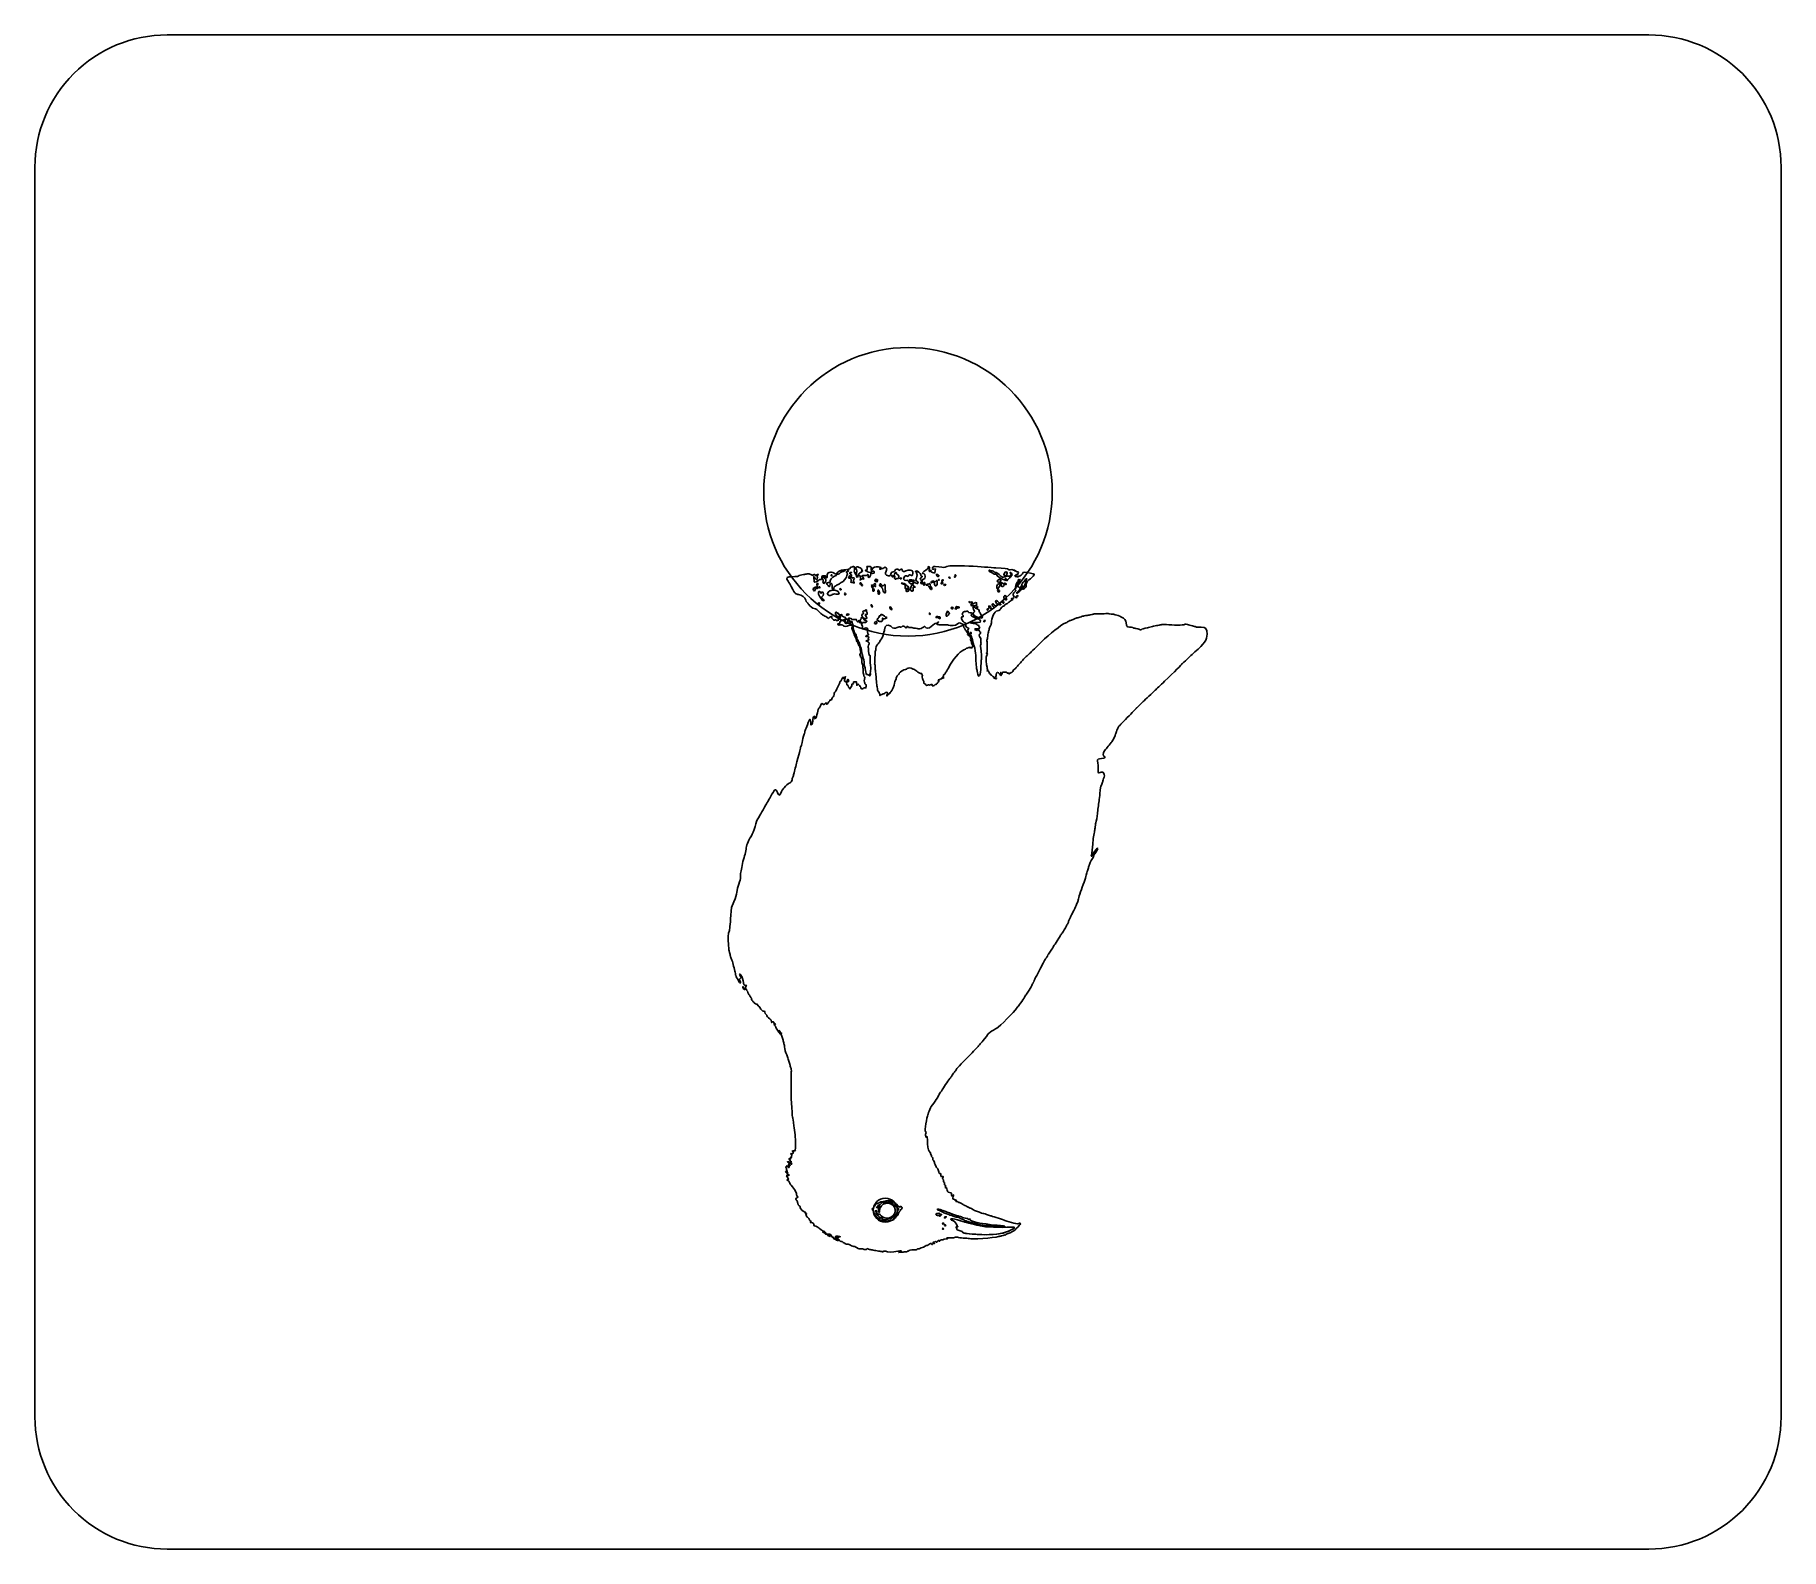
# Model space of a CAD drawing. Header units: millimetres. Extents: x -71.7 to 0.9, y 51.1 to 114.1.
import ezdxf

# ---------------------------------------------------------------- set-up
doc = ezdxf.new("R2010")
doc.units = ezdxf.units.MM
doc.layers.get('0').update_dxf_attribs({"linetype": 'CONTINUOUS'})

msp = doc.modelspace()

# ---------------------------------------------------------------- linework, layer by layer
for p, q in [((-37.924, 91.842), (-38.024, 91.829)), ((-38.024, 91.829), (-37.924, 91.842)), ((-37.972, 91.804), (-37.924, 91.842)), ((-37.924, 91.842), (-37.972, 91.804)), ((-36.99, 91.963), (-37.062, 91.97)), ((-37.062, 91.97), (-37.054, 91.894)), ((-37.054, 91.894), (-37.062, 91.97)), ((-37.062, 91.97), (-36.99, 91.963)), ((-34.277, 91.85), (-34.219, 91.861)), ((-34.219, 91.861), (-34.277, 91.85)), ((-34.219, 91.861), (-34.23, 91.777)), ((-34.23, 91.777), (-34.219, 91.861)), ((-38.72, 90.82), (-38.683, 90.884)), ((-38.683, 90.884), (-38.72, 90.82)), ((-38.676, 90.787), (-38.72, 90.82)), ((-38.72, 90.82), (-38.676, 90.787)), ((-36.647, 91.317), (-36.67, 91.359)), ((-36.67, 91.359), (-36.647, 91.317)), ((-36.626, 91.361), (-36.647, 91.317)), ((-36.647, 91.317), (-36.626, 91.361)), ((-35.586, 91.248), (-35.641, 91.277)), ((-35.641, 91.277), (-35.565, 91.272)), ((-35.565, 91.272), (-35.641, 91.277)), ((-35.641, 91.277), (-35.586, 91.248)), ((-31.269, 91.479), (-31.314, 91.441)), ((-31.314, 91.441), (-31.269, 91.479)), ((-31.303, 91.439), (-31.269, 91.479)), ((-31.269, 91.479), (-31.303, 91.439)), ((-38.925, 90.712), (-38.966, 90.68)), ((-38.966, 90.68), (-38.925, 90.712)), ((-38.966, 90.68), (-38.904, 90.622)), ((-38.904, 90.622), (-38.966, 90.68)), ((-32.645, 90.229), (-32.658, 90.294)), ((-32.658, 90.294), (-32.583, 90.255)), ((-32.583, 90.255), (-32.658, 90.294)), ((-32.658, 90.294), (-32.645, 90.229)), ((-38.735, 89.855), (-38.662, 89.805)), ((-38.662, 89.805), (-38.735, 89.855)), ((-38.662, 89.805), (-38.62, 89.844)), ((-38.62, 89.844), (-38.662, 89.805)), ((-37.093, 89.961), (-37.143, 89.961)), ((-37.143, 89.961), (-37.103, 89.904)), ((-37.103, 89.904), (-37.143, 89.961)), ((-37.143, 89.961), (-37.093, 89.961)), ((-37.048, 88.886), (-37.111, 88.872)), ((-37.111, 88.872), (-37.048, 88.886)), ((-37.111, 88.872), (-37.043, 88.849)), ((-37.043, 88.849), (-37.111, 88.872)), ((-36.126, 86.683), (-36.097, 86.718)), ((-38.764, 86.314), (-38.795, 86.271)), ((-38.795, 86.271), (-38.764, 86.314)), ((-38.753, 86.271), (-38.764, 86.314)), ((-38.764, 86.314), (-38.753, 86.271)), ((-42.693, 77.784), (-42.731, 77.314)), ((-42.731, 77.314), (-42.693, 77.784)), ((-42.594, 78.026), (-42.693, 77.784)), ((-42.693, 77.784), (-42.594, 78.026)), ((-42.381, 74.789), (-42.332, 74.832)), ((-42.332, 74.832), (-42.381, 74.789)), ((-42.341, 74.724), (-42.381, 74.789)), ((-42.381, 74.789), (-42.341, 74.724)), ((-36.626, 65.351), (-36.662, 65.288)), ((-36.662, 65.288), (-36.626, 65.351)), ((-36.662, 65.288), (-36.62, 65.332)), ((-36.62, 65.332), (-36.662, 65.288)), ((-38.866, 64.291), (-38.91, 64.29)), ((-38.91, 64.29), (-38.866, 64.291)), ((-38.91, 64.29), (-38.865, 64.272)), ((-38.865, 64.272), (-38.91, 64.29)), ((-35.68, 63.467), (-35.757, 63.443)), ((-35.757, 63.443), (-35.68, 63.467)), ((-35.757, 63.443), (-35.644, 63.447)), ((-35.644, 63.447), (-35.757, 63.443))]:
    msp.add_line(p, q)
msp.add_lwpolyline([(-4.55, 114.068, -0.414214), (0.95, 108.568), (0.95, 56.606, -0.414214), (-4.55, 51.106), (-66.162, 51.106, -0.414214), (-71.662, 56.606), (-71.662, 108.568, -0.414214), (-66.162, 114.068)], format="xyb", close=True)
msp.add_lwpolyline([(-4.55, 114.068, -0.414214), (0.95, 108.568), (0.95, 56.606, -0.414214), (-4.55, 51.106), (-66.162, 51.106, -0.414214), (-71.662, 56.606), (-71.662, 108.568, -0.414214), (-66.162, 114.068)], format="xyb", close=True)
for centre, radius in [((-35.356, 95.068), 6), ((-35.356, 95.068), 6), ((-36.3, 65.2), 0.5), ((-36.3, 65.2), 0.5)]:
    msp.add_circle(centre, radius)
for points in [[(-40.139, 91.541), (-40.406, 91.536), (-40.444, 91.5), (-40.341, 91.35)], [(-40.341, 91.35), (-40.444, 91.5), (-40.406, 91.536), (-40.139, 91.541)], [(-39.919, 91.562), (-39.932, 91.552), (-40.031, 91.543), (-40.139, 91.541)], [(-40.139, 91.541), (-40.031, 91.543), (-39.932, 91.552), (-39.919, 91.562)], [(-39.703, 91.632), (-39.783, 91.624), (-39.879, 91.592), (-39.919, 91.562)], [(-39.919, 91.562), (-39.879, 91.592), (-39.783, 91.624), (-39.703, 91.632)], [(-39.548, 91.654), (-39.591, 91.647), (-39.661, 91.637), (-39.703, 91.632)], [(-39.703, 91.632), (-39.661, 91.637), (-39.591, 91.647), (-39.548, 91.654)], [(-39.399, 91.627), (-39.453, 91.658), (-39.488, 91.664), (-39.548, 91.654)], [(-39.548, 91.654), (-39.488, 91.664), (-39.453, 91.658), (-39.399, 91.627)], [(-39.322, 91.603), (-39.326, 91.594), (-39.36, 91.605), (-39.399, 91.627)], [(-39.399, 91.627), (-39.36, 91.605), (-39.326, 91.594), (-39.322, 91.603)], [(-39.21, 91.615), (-39.21, 91.646), (-39.31, 91.635), (-39.322, 91.603)], [(-39.322, 91.603), (-39.31, 91.635), (-39.21, 91.646), (-39.21, 91.615)], [(-39.277, 91.516), (-39.289, 91.543), (-39.287, 91.55), (-39.266, 91.543)], [(-39.266, 91.543), (-39.287, 91.55), (-39.289, 91.543), (-39.277, 91.516)], [(-39.263, 91.397), (-39.261, 91.442), (-39.267, 91.496), (-39.277, 91.516)], [(-39.277, 91.516), (-39.267, 91.496), (-39.261, 91.442), (-39.263, 91.397)], [(-39.266, 91.543), (-39.251, 91.538), (-39.236, 91.515), (-39.233, 91.492)], [(-39.233, 91.492), (-39.236, 91.515), (-39.251, 91.538), (-39.266, 91.543)], [(-39.233, 91.492), (-39.227, 91.453), (-39.159, 91.398), (-39.14, 91.417)], [(-39.14, 91.417), (-39.159, 91.398), (-39.227, 91.453), (-39.233, 91.492)], [(-39.15, 91.616), (-39.193, 91.578), (-39.21, 91.577), (-39.21, 91.615)], [(-39.21, 91.615), (-39.21, 91.577), (-39.193, 91.578), (-39.15, 91.616)], [(-39.09, 91.638), (-39.104, 91.643), (-39.131, 91.634), (-39.15, 91.616)], [(-39.15, 91.616), (-39.131, 91.634), (-39.104, 91.643), (-39.09, 91.638)], [(-39.139, 91.58), (-39.15, 91.587), (-39.137, 91.6), (-39.112, 91.61)], [(-39.112, 91.61), (-39.137, 91.6), (-39.15, 91.587), (-39.139, 91.58)], [(-39.14, 91.417), (-39.122, 91.435), (-39.121, 91.569), (-39.139, 91.58)], [(-39.139, 91.58), (-39.121, 91.569), (-39.122, 91.435), (-39.14, 91.417)], [(-39.112, 91.61), (-39.082, 91.622), (-39.074, 91.632), (-39.09, 91.638)], [(-39.09, 91.638), (-39.074, 91.632), (-39.082, 91.622), (-39.112, 91.61)], [(-38.853, 91.579), (-38.937, 91.57), (-38.937, 91.569), (-38.944, 91.483)], [(-38.944, 91.483), (-38.937, 91.569), (-38.937, 91.57), (-38.853, 91.579)], [(-38.896, 91.417), (-38.921, 91.448), (-38.902, 91.57), (-38.874, 91.561)], [(-38.874, 91.561), (-38.902, 91.57), (-38.921, 91.448), (-38.896, 91.417)], [(-38.874, 91.561), (-38.862, 91.557), (-38.84, 91.528), (-38.825, 91.497)], [(-38.825, 91.497), (-38.84, 91.528), (-38.862, 91.557), (-38.874, 91.561)], [(-38.773, 91.538), (-38.784, 91.58), (-38.794, 91.585), (-38.853, 91.579)], [(-38.853, 91.579), (-38.794, 91.585), (-38.784, 91.58), (-38.773, 91.538)], [(-38.825, 91.497), (-38.81, 91.466), (-38.79, 91.438), (-38.781, 91.434)], [(-38.781, 91.434), (-38.79, 91.438), (-38.81, 91.466), (-38.825, 91.497)], [(-38.721, 91.572), (-38.711, 91.479), (-38.751, 91.451), (-38.773, 91.538)], [(-38.773, 91.538), (-38.751, 91.451), (-38.711, 91.479), (-38.721, 91.572)], [(-38.432, 91.683), (-38.557, 91.781), (-38.737, 91.712), (-38.721, 91.572)], [(-38.721, 91.572), (-38.737, 91.712), (-38.557, 91.781), (-38.432, 91.683)], [(-38.596, 91.32), (-38.62, 91.391), (-38.506, 91.535), (-38.407, 91.559)], [(-38.407, 91.559), (-38.506, 91.535), (-38.62, 91.391), (-38.596, 91.32)], [(-38.552, 91.595), (-38.552, 91.611), (-38.544, 91.624), (-38.533, 91.624)], [(-38.533, 91.624), (-38.544, 91.624), (-38.552, 91.611), (-38.552, 91.595)], [(-38.533, 91.566), (-38.544, 91.566), (-38.552, 91.579), (-38.552, 91.595)], [(-38.552, 91.595), (-38.552, 91.579), (-38.544, 91.566), (-38.533, 91.566)], [(-38.533, 91.624), (-38.522, 91.624), (-38.514, 91.611), (-38.514, 91.595)], [(-38.514, 91.595), (-38.514, 91.611), (-38.522, 91.624), (-38.533, 91.624)], [(-38.514, 91.595), (-38.514, 91.579), (-38.522, 91.566), (-38.533, 91.566)], [(-38.533, 91.566), (-38.522, 91.566), (-38.514, 91.579), (-38.514, 91.595)], [(-38.32, 91.679), (-38.32, 91.632), (-38.369, 91.634), (-38.432, 91.683)], [(-38.432, 91.683), (-38.369, 91.634), (-38.32, 91.632), (-38.32, 91.679)], [(-38.407, 91.559), (-38.363, 91.569), (-38.322, 91.594), (-38.311, 91.616)], [(-38.311, 91.616), (-38.322, 91.594), (-38.363, 91.569), (-38.407, 91.559)], [(-38.024, 91.829), (-38.153, 91.813), (-38.32, 91.728), (-38.32, 91.679)], [(-38.32, 91.679), (-38.32, 91.728), (-38.153, 91.813), (-38.024, 91.829)], [(-38.311, 91.616), (-38.3, 91.637), (-38.277, 91.651), (-38.259, 91.648)], [(-38.259, 91.648), (-38.277, 91.651), (-38.3, 91.637), (-38.311, 91.616)], [(-38.259, 91.648), (-38.242, 91.644), (-38.21, 91.664), (-38.189, 91.691)], [(-38.189, 91.691), (-38.21, 91.664), (-38.242, 91.644), (-38.259, 91.648)], [(-38.189, 91.691), (-38.167, 91.718), (-38.121, 91.746), (-38.085, 91.753)], [(-38.085, 91.753), (-38.121, 91.746), (-38.167, 91.718), (-38.189, 91.691)], [(-37.914, 91.539), (-37.914, 91.49), (-38.06, 91.315), (-38.101, 91.315)], [(-38.101, 91.315), (-38.06, 91.315), (-37.914, 91.49), (-37.914, 91.539)], [(-38.085, 91.753), (-38.049, 91.76), (-37.999, 91.783), (-37.972, 91.804)], [(-37.972, 91.804), (-37.999, 91.783), (-38.049, 91.76), (-38.085, 91.753)], [(-37.89, 91.624), (-37.903, 91.603), (-37.914, 91.565), (-37.914, 91.539)], [(-37.914, 91.539), (-37.914, 91.565), (-37.903, 91.603), (-37.89, 91.624)], [(-37.886, 91.753), (-37.92, 91.766), (-37.923, 91.718), (-37.89, 91.686)], [(-37.89, 91.686), (-37.923, 91.718), (-37.92, 91.766), (-37.886, 91.753)], [(-37.89, 91.686), (-37.871, 91.667), (-37.871, 91.654), (-37.89, 91.624)], [(-37.89, 91.624), (-37.871, 91.654), (-37.871, 91.667), (-37.89, 91.686)], [(-37.832, 91.847), (-37.9, 91.833), (-37.901, 91.831), (-37.859, 91.815)], [(-37.859, 91.815), (-37.901, 91.831), (-37.9, 91.833), (-37.832, 91.847)], [(-37.836, 91.77), (-37.848, 91.755), (-37.871, 91.747), (-37.886, 91.753)], [(-37.886, 91.753), (-37.871, 91.747), (-37.848, 91.755), (-37.836, 91.77)], [(-37.859, 91.815), (-37.822, 91.801), (-37.817, 91.793), (-37.836, 91.77)], [(-37.836, 91.77), (-37.817, 91.793), (-37.822, 91.801), (-37.859, 91.815)], [(-37.759, 91.895), (-37.759, 91.871), (-37.78, 91.857), (-37.832, 91.847)], [(-37.832, 91.847), (-37.78, 91.857), (-37.759, 91.871), (-37.759, 91.895)], [(-37.824, 91.488), (-37.833, 91.497), (-37.817, 91.535), (-37.786, 91.573)], [(-37.786, 91.573), (-37.85, 91.494), (-37.832, 91.457), (-37.754, 91.504)], [(-37.701, 91.579), (-37.701, 91.532), (-37.797, 91.461), (-37.824, 91.488)], [(-37.786, 91.573), (-37.728, 91.646), (-37.701, 91.648), (-37.701, 91.579)], [(-37.701, 91.579), (-37.701, 91.648), (-37.728, 91.646), (-37.786, 91.573)], [(-37.778, 91.692), (-37.778, 91.709), (-37.761, 91.721), (-37.735, 91.72)], [(-37.735, 91.72), (-37.761, 91.721), (-37.778, 91.709), (-37.778, 91.692)], [(-37.729, 91.691), (-37.776, 91.656), (-37.778, 91.656), (-37.778, 91.692)], [(-37.778, 91.692), (-37.778, 91.656), (-37.776, 91.656), (-37.729, 91.691)], [(-37.713, 91.941), (-37.74, 91.934), (-37.759, 91.915), (-37.759, 91.895)], [(-37.759, 91.895), (-37.759, 91.915), (-37.74, 91.934), (-37.713, 91.941)], [(-37.742, 91.451), (-37.764, 91.465), (-37.764, 91.472), (-37.742, 91.493)], [(-37.742, 91.493), (-37.764, 91.472), (-37.764, 91.465), (-37.742, 91.451)], [(-37.754, 91.504), (-37.722, 91.524), (-37.701, 91.553), (-37.701, 91.579)], [(-37.742, 91.493), (-37.721, 91.512), (-37.714, 91.513), (-37.707, 91.494)], [(-37.707, 91.494), (-37.714, 91.513), (-37.721, 91.512), (-37.742, 91.493)], [(-37.735, 91.72), (-37.692, 91.72), (-37.692, 91.719), (-37.729, 91.691)], [(-37.729, 91.691), (-37.692, 91.719), (-37.692, 91.72), (-37.735, 91.72)], [(-37.635, 91.965), (-37.652, 91.958), (-37.687, 91.948), (-37.713, 91.941)], [(-37.713, 91.941), (-37.687, 91.948), (-37.652, 91.958), (-37.635, 91.965)], [(-37.707, 91.494), (-37.7, 91.476), (-37.688, 91.475), (-37.66, 91.49)], [(-37.66, 91.49), (-37.688, 91.475), (-37.7, 91.476), (-37.707, 91.494)], [(-37.66, 91.49), (-37.598, 91.523), (-37.55, 91.455), (-37.609, 91.417)], [(-37.609, 91.417), (-37.55, 91.455), (-37.598, 91.523), (-37.66, 91.49)], [(-37.582, 91.819), (-37.558, 91.886), (-37.593, 91.981), (-37.635, 91.965)], [(-37.635, 91.965), (-37.593, 91.981), (-37.558, 91.886), (-37.582, 91.819)], [(-37.582, 91.74), (-37.592, 91.757), (-37.591, 91.791), (-37.582, 91.819)], [(-37.582, 91.819), (-37.591, 91.791), (-37.592, 91.757), (-37.582, 91.74)], [(-37.546, 91.657), (-37.557, 91.687), (-37.573, 91.724), (-37.582, 91.74)], [(-37.582, 91.74), (-37.573, 91.724), (-37.557, 91.687), (-37.546, 91.657)], [(-37.493, 91.674), (-37.48, 91.607), (-37.524, 91.593), (-37.546, 91.657)], [(-37.546, 91.657), (-37.524, 91.593), (-37.48, 91.607), (-37.493, 91.674)], [(-37.411, 91.936), (-37.429, 91.959), (-37.527, 91.949), (-37.527, 91.924)], [(-37.527, 91.924), (-37.527, 91.949), (-37.429, 91.959), (-37.411, 91.936)], [(-37.527, 91.924), (-37.527, 91.911), (-37.515, 91.87), (-37.499, 91.833)], [(-37.499, 91.833), (-37.515, 91.87), (-37.527, 91.911), (-37.527, 91.924)], [(-37.469, 91.527), (-37.498, 91.527), (-37.509, 91.538), (-37.504, 91.561)], [(-37.504, 91.561), (-37.509, 91.538), (-37.498, 91.527), (-37.469, 91.527)], [(-37.504, 91.561), (-37.5, 91.58), (-37.485, 91.595), (-37.469, 91.595)], [(-37.469, 91.595), (-37.485, 91.595), (-37.5, 91.58), (-37.504, 91.561)], [(-37.499, 91.833), (-37.484, 91.797), (-37.478, 91.756), (-37.487, 91.743)], [(-37.487, 91.743), (-37.478, 91.756), (-37.484, 91.797), (-37.499, 91.833)], [(-37.487, 91.743), (-37.495, 91.729), (-37.498, 91.698), (-37.493, 91.674)], [(-37.493, 91.674), (-37.498, 91.698), (-37.495, 91.729), (-37.487, 91.743)], [(-37.469, 91.595), (-37.453, 91.595), (-37.438, 91.58), (-37.434, 91.561)], [(-37.434, 91.561), (-37.438, 91.58), (-37.453, 91.595), (-37.469, 91.595)], [(-37.434, 91.561), (-37.429, 91.538), (-37.44, 91.527), (-37.469, 91.527)], [(-37.469, 91.527), (-37.44, 91.527), (-37.429, 91.538), (-37.434, 91.561)], [(-37.343, 91.904), (-37.375, 91.915), (-37.406, 91.929), (-37.411, 91.936)], [(-37.411, 91.936), (-37.406, 91.929), (-37.375, 91.915), (-37.343, 91.904)], [(-37.388, 91.578), (-37.408, 91.566), (-37.405, 91.646), (-37.384, 91.679)], [(-37.384, 91.679), (-37.405, 91.646), (-37.408, 91.566), (-37.388, 91.578)], [(-37.341, 91.57), (-37.358, 91.58), (-37.379, 91.583), (-37.388, 91.578)], [(-37.388, 91.578), (-37.379, 91.583), (-37.358, 91.58), (-37.341, 91.57)], [(-37.384, 91.679), (-37.375, 91.694), (-37.338, 91.718), (-37.302, 91.733)], [(-37.302, 91.733), (-37.338, 91.718), (-37.375, 91.694), (-37.384, 91.679)], [(-37.332, 91.497), (-37.349, 91.518), (-37.349, 91.527), (-37.332, 91.538)], [(-37.332, 91.538), (-37.349, 91.527), (-37.349, 91.518), (-37.332, 91.497)], [(-37.283, 91.846), (-37.284, 91.87), (-37.306, 91.891), (-37.343, 91.904)], [(-37.343, 91.904), (-37.306, 91.891), (-37.284, 91.87), (-37.283, 91.846)], [(-37.332, 91.538), (-37.316, 91.548), (-37.318, 91.557), (-37.341, 91.57)], [(-37.341, 91.57), (-37.318, 91.557), (-37.316, 91.548), (-37.332, 91.538)], [(-37.334, 91.44), (-37.315, 91.463), (-37.315, 91.476), (-37.332, 91.497)], [(-37.332, 91.497), (-37.315, 91.476), (-37.315, 91.463), (-37.334, 91.44)], [(-37.302, 91.733), (-37.266, 91.748), (-37.237, 91.771), (-37.237, 91.784)], [(-37.237, 91.784), (-37.237, 91.771), (-37.266, 91.748), (-37.302, 91.733)], [(-37.256, 91.779), (-37.277, 91.748), (-37.278, 91.752), (-37.283, 91.846)], [(-37.283, 91.846), (-37.278, 91.752), (-37.277, 91.748), (-37.256, 91.779)], [(-37.159, 91.588), (-37.283, 91.591), (-37.292, 91.582), (-37.23, 91.515)], [(-37.23, 91.515), (-37.292, 91.582), (-37.283, 91.591), (-37.159, 91.588)], [(-37.237, 91.784), (-37.237, 91.8), (-37.244, 91.798), (-37.256, 91.779)], [(-37.256, 91.779), (-37.244, 91.798), (-37.237, 91.8), (-37.237, 91.784)], [(-37.23, 91.515), (-37.194, 91.476), (-37.186, 91.455), (-37.201, 91.441)], [(-37.201, 91.441), (-37.186, 91.455), (-37.194, 91.476), (-37.23, 91.515)], [(-37.05, 91.615), (-37.058, 91.594), (-37.089, 91.587), (-37.159, 91.588)], [(-37.159, 91.588), (-37.089, 91.587), (-37.058, 91.594), (-37.05, 91.615)], [(-37.069, 91.819), (-37.115, 91.825), (-37.14, 91.817), (-37.14, 91.797)], [(-37.14, 91.797), (-37.14, 91.817), (-37.115, 91.825), (-37.069, 91.819)], [(-37.14, 91.797), (-37.14, 91.785), (-37.124, 91.782), (-37.101, 91.789)], [(-37.101, 91.789), (-37.124, 91.782), (-37.14, 91.785), (-37.14, 91.797)], [(-37.101, 91.789), (-37.079, 91.796), (-37.063, 91.792), (-37.063, 91.779)], [(-37.063, 91.779), (-37.063, 91.792), (-37.079, 91.796), (-37.101, 91.789)], [(-37.054, 91.894), (-37.05, 91.843), (-37.055, 91.818), (-37.069, 91.819)], [(-37.069, 91.819), (-37.055, 91.818), (-37.05, 91.843), (-37.054, 91.894)], [(-37.063, 91.779), (-37.063, 91.724), (-36.929, 91.698), (-36.868, 91.741)], [(-36.868, 91.741), (-36.929, 91.698), (-37.063, 91.724), (-37.063, 91.779)], [(-37.013, 91.575), (-37, 91.625), (-37.033, 91.66), (-37.05, 91.615)], [(-37.05, 91.615), (-37.033, 91.66), (-37, 91.625), (-37.013, 91.575)], [(-37.007, 91.519), (-37.016, 91.525), (-37.019, 91.55), (-37.013, 91.575)], [(-37.013, 91.575), (-37.019, 91.55), (-37.016, 91.525), (-37.007, 91.519)], [(-36.917, 91.606), (-36.93, 91.534), (-36.969, 91.496), (-37.007, 91.519)], [(-37.007, 91.519), (-36.969, 91.496), (-36.93, 91.534), (-36.917, 91.606)], [(-36.901, 91.954), (-36.91, 91.955), (-36.95, 91.959), (-36.99, 91.963)], [(-36.99, 91.963), (-36.95, 91.959), (-36.91, 91.955), (-36.901, 91.954)], [(-36.884, 91.695), (-36.895, 91.688), (-36.91, 91.648), (-36.917, 91.606)], [(-36.917, 91.606), (-36.91, 91.648), (-36.895, 91.688), (-36.884, 91.695)], [(-36.892, 91.876), (-36.888, 91.918), (-36.892, 91.954), (-36.901, 91.954)], [(-36.901, 91.954), (-36.892, 91.954), (-36.888, 91.918), (-36.892, 91.876)], [(-36.839, 91.865), (-36.877, 91.776), (-36.901, 91.781), (-36.892, 91.876)], [(-36.892, 91.876), (-36.901, 91.781), (-36.877, 91.776), (-36.839, 91.865)], [(-36.876, 91.687), (-36.869, 91.698), (-36.872, 91.702), (-36.884, 91.695)], [(-36.884, 91.695), (-36.872, 91.702), (-36.869, 91.698), (-36.876, 91.687)], [(-36.826, 91.669), (-36.866, 91.667), (-36.884, 91.674), (-36.876, 91.687)], [(-36.876, 91.687), (-36.884, 91.674), (-36.866, 91.667), (-36.826, 91.669)], [(-36.868, 91.741), (-36.799, 91.79), (-36.748, 91.778), (-36.757, 91.716)], [(-36.757, 91.716), (-36.748, 91.778), (-36.799, 91.79), (-36.868, 91.741)], [(-36.584, 91.946), (-36.733, 91.966), (-36.807, 91.942), (-36.839, 91.865)], [(-36.839, 91.865), (-36.807, 91.942), (-36.733, 91.966), (-36.584, 91.946)], [(-36.757, 91.716), (-36.762, 91.682), (-36.777, 91.672), (-36.826, 91.669)], [(-36.826, 91.669), (-36.777, 91.672), (-36.762, 91.682), (-36.757, 91.716)], [(-36.507, 91.893), (-36.461, 91.918), (-36.48, 91.931), (-36.584, 91.946)], [(-36.584, 91.946), (-36.48, 91.931), (-36.461, 91.918), (-36.507, 91.893)], [(-36.503, 91.856), (-36.551, 91.83), (-36.554, 91.866), (-36.507, 91.893)], [(-36.507, 91.893), (-36.554, 91.866), (-36.551, 91.83), (-36.503, 91.856)], [(-36.427, 91.876), (-36.448, 91.876), (-36.483, 91.867), (-36.503, 91.856)], [(-36.503, 91.856), (-36.483, 91.867), (-36.448, 91.876), (-36.427, 91.876)], [(-36.359, 91.905), (-36.375, 91.889), (-36.406, 91.876), (-36.427, 91.876)], [(-36.427, 91.876), (-36.406, 91.876), (-36.375, 91.889), (-36.359, 91.905)], [(-36.267, 91.773), (-36.201, 91.873), (-36.279, 91.985), (-36.359, 91.905)], [(-36.359, 91.905), (-36.279, 91.985), (-36.201, 91.873), (-36.267, 91.773)], [(-36.17, 91.576), (-36.293, 91.599), (-36.331, 91.676), (-36.267, 91.773)], [(-36.267, 91.773), (-36.331, 91.676), (-36.293, 91.599), (-36.17, 91.576)], [(-36.072, 91.647), (-36.1, 91.564), (-36.101, 91.563), (-36.17, 91.576)], [(-36.17, 91.576), (-36.101, 91.563), (-36.1, 91.564), (-36.072, 91.647)], [(-35.978, 91.74), (-36.036, 91.732), (-36.048, 91.72), (-36.072, 91.647)], [(-36.072, 91.647), (-36.048, 91.72), (-36.036, 91.732), (-35.978, 91.74)], [(-36.038, 91.556), (-36.038, 91.573), (-36.02, 91.585), (-35.999, 91.585)], [(-35.999, 91.585), (-36.02, 91.585), (-36.038, 91.573), (-36.038, 91.556)], [(-35.973, 91.54), (-35.997, 91.517), (-36.038, 91.527), (-36.038, 91.556)], [(-36.038, 91.556), (-36.038, 91.527), (-35.997, 91.517), (-35.973, 91.54)], [(-35.999, 91.585), (-35.96, 91.585), (-35.949, 91.565), (-35.973, 91.54)], [(-35.973, 91.54), (-35.949, 91.565), (-35.96, 91.585), (-35.999, 91.585)], [(-35.906, 91.789), (-35.91, 91.761), (-35.93, 91.747), (-35.978, 91.74)], [(-35.978, 91.74), (-35.93, 91.747), (-35.91, 91.761), (-35.906, 91.789)], [(-35.912, 91.561), (-35.941, 91.578), (-35.941, 91.585), (-35.914, 91.65)], [(-35.914, 91.65), (-35.941, 91.585), (-35.941, 91.578), (-35.912, 91.561)], [(-35.915, 91.46), (-35.921, 91.476), (-35.916, 91.502), (-35.903, 91.516)], [(-35.903, 91.516), (-35.928, 91.487), (-35.915, 91.431), (-35.885, 91.431)], [(-35.914, 91.65), (-35.88, 91.733), (-35.853, 91.74), (-35.836, 91.673)], [(-35.836, 91.673), (-35.853, 91.74), (-35.88, 91.733), (-35.914, 91.65)], [(-35.903, 91.516), (-35.886, 91.538), (-35.888, 91.548), (-35.912, 91.561)], [(-35.912, 91.561), (-35.888, 91.548), (-35.886, 91.538), (-35.903, 91.516)], [(-35.747, 91.826), (-35.747, 91.891), (-35.896, 91.858), (-35.906, 91.789)], [(-35.906, 91.789), (-35.896, 91.858), (-35.747, 91.891), (-35.747, 91.826)], [(-35.836, 91.673), (-35.829, 91.646), (-35.811, 91.624), (-35.796, 91.624)], [(-35.796, 91.624), (-35.811, 91.624), (-35.829, 91.646), (-35.836, 91.673)], [(-35.796, 91.624), (-35.757, 91.624), (-35.725, 91.556), (-35.739, 91.502)], [(-35.739, 91.502), (-35.725, 91.556), (-35.757, 91.624), (-35.796, 91.624)], [(-35.739, 91.502), (-35.748, 91.466), (-35.76, 91.458), (-35.795, 91.464)], [(-35.795, 91.464), (-35.76, 91.458), (-35.748, 91.466), (-35.739, 91.502)], [(-35.689, 91.827), (-35.72, 91.791), (-35.747, 91.79), (-35.747, 91.826)], [(-35.747, 91.826), (-35.747, 91.79), (-35.72, 91.791), (-35.689, 91.827)], [(-35.593, 91.818), (-35.593, 91.864), (-35.654, 91.87), (-35.689, 91.827)], [(-35.689, 91.827), (-35.654, 91.87), (-35.593, 91.864), (-35.593, 91.818)], [(-35.444, 91.779), (-35.526, 91.734), (-35.593, 91.752), (-35.593, 91.818)], [(-35.593, 91.818), (-35.593, 91.752), (-35.526, 91.734), (-35.444, 91.779)], [(-35.451, 91.388), (-35.519, 91.375), (-35.56, 91.456), (-35.52, 91.526)], [(-35.52, 91.526), (-35.56, 91.456), (-35.519, 91.375), (-35.451, 91.388)], [(-35.52, 91.526), (-35.487, 91.584), (-35.427, 91.6), (-35.397, 91.559)], [(-35.397, 91.559), (-35.427, 91.6), (-35.487, 91.584), (-35.52, 91.526)], [(-35.157, 91.737), (-35.176, 91.826), (-35.316, 91.847), (-35.444, 91.779)], [(-35.444, 91.779), (-35.316, 91.847), (-35.176, 91.826), (-35.157, 91.737)], [(-35.397, 91.559), (-35.381, 91.538), (-35.316, 91.573), (-35.325, 91.597)], [(-35.325, 91.597), (-35.316, 91.573), (-35.381, 91.538), (-35.397, 91.559)], [(-35.325, 91.597), (-35.336, 91.626), (-35.225, 91.62), (-35.208, 91.591)], [(-35.208, 91.591), (-35.225, 91.62), (-35.336, 91.626), (-35.325, 91.597)], [(-35.208, 91.591), (-35.184, 91.547), (-35.142, 91.667), (-35.157, 91.737)], [(-35.157, 91.737), (-35.142, 91.667), (-35.184, 91.547), (-35.208, 91.591)], [(-34.961, 91.774), (-34.991, 91.798), (-35.051, 91.788), (-35.051, 91.76)], [(-35.051, 91.76), (-35.051, 91.788), (-34.991, 91.798), (-34.961, 91.774)], [(-35.051, 91.76), (-35.051, 91.751), (-35.032, 91.74), (-35.009, 91.734)], [(-35.009, 91.734), (-35.032, 91.74), (-35.051, 91.751), (-35.051, 91.76)], [(-34.989, 91.552), (-35.001, 91.512), (-35.012, 91.47), (-35.014, 91.46)], [(-35.014, 91.46), (-35.012, 91.47), (-35.001, 91.512), (-34.989, 91.552)], [(-35.009, 91.734), (-34.976, 91.725), (-34.972, 91.717), (-34.989, 91.696)], [(-34.989, 91.696), (-34.972, 91.717), (-34.976, 91.725), (-35.009, 91.734)], [(-34.989, 91.696), (-35.006, 91.676), (-35.006, 91.664), (-34.989, 91.648)], [(-34.989, 91.648), (-35.006, 91.664), (-35.006, 91.676), (-34.989, 91.696)], [(-34.989, 91.648), (-34.973, 91.631), (-34.973, 91.607), (-34.989, 91.552)], [(-34.989, 91.552), (-34.973, 91.607), (-34.973, 91.631), (-34.989, 91.648)], [(-34.819, 91.606), (-34.819, 91.642), (-34.868, 91.7), (-34.961, 91.774)], [(-34.961, 91.774), (-34.868, 91.7), (-34.819, 91.642), (-34.819, 91.606)], [(-34.833, 91.48), (-34.815, 91.487), (-34.8, 91.506), (-34.8, 91.521)], [(-34.8, 91.521), (-34.8, 91.506), (-34.815, 91.487), (-34.833, 91.48)], [(-34.79, 91.566), (-34.806, 91.566), (-34.819, 91.584), (-34.819, 91.606)], [(-34.819, 91.606), (-34.819, 91.584), (-34.806, 91.566), (-34.79, 91.566)], [(-34.8, 91.521), (-34.8, 91.536), (-34.791, 91.544), (-34.78, 91.537)], [(-34.78, 91.537), (-34.791, 91.544), (-34.8, 91.536), (-34.8, 91.521)], [(-34.761, 91.546), (-34.761, 91.557), (-34.774, 91.566), (-34.79, 91.566)], [(-34.79, 91.566), (-34.774, 91.566), (-34.761, 91.557), (-34.761, 91.546)], [(-34.78, 91.537), (-34.77, 91.531), (-34.761, 91.534), (-34.761, 91.546)], [(-34.761, 91.546), (-34.761, 91.534), (-34.77, 91.531), (-34.78, 91.537)], [(-34.615, 91.817), (-34.763, 91.728), (-34.795, 91.654), (-34.688, 91.653)], [(-34.688, 91.653), (-34.795, 91.654), (-34.763, 91.728), (-34.615, 91.817)], [(-34.688, 91.653), (-34.661, 91.653), (-34.653, 91.632), (-34.649, 91.552)], [(-34.649, 91.552), (-34.653, 91.632), (-34.661, 91.653), (-34.688, 91.653)], [(-34.649, 91.552), (-34.644, 91.464), (-34.648, 91.45), (-34.679, 91.45)], [(-34.679, 91.45), (-34.648, 91.45), (-34.644, 91.464), (-34.649, 91.552)], [(-34.518, 91.928), (-34.506, 91.895), (-34.527, 91.871), (-34.615, 91.817)], [(-34.615, 91.817), (-34.527, 91.871), (-34.506, 91.895), (-34.518, 91.928)], [(-34.477, 91.948), (-34.498, 91.977), (-34.531, 91.961), (-34.518, 91.928)], [(-34.518, 91.928), (-34.531, 91.961), (-34.498, 91.977), (-34.477, 91.948)], [(-34.472, 91.765), (-34.484, 91.784), (-34.486, 91.818), (-34.478, 91.842)], [(-34.478, 91.842), (-34.486, 91.818), (-34.484, 91.784), (-34.472, 91.765)], [(-34.478, 91.842), (-34.457, 91.904), (-34.456, 91.921), (-34.477, 91.948)], [(-34.477, 91.948), (-34.456, 91.921), (-34.457, 91.904), (-34.478, 91.842)], [(-34.44, 91.774), (-34.451, 91.734), (-34.454, 91.733), (-34.472, 91.765)], [(-34.472, 91.765), (-34.454, 91.733), (-34.451, 91.734), (-34.44, 91.774)], [(-34.409, 91.818), (-34.419, 91.818), (-34.433, 91.798), (-34.44, 91.774)], [(-34.44, 91.774), (-34.433, 91.798), (-34.419, 91.818), (-34.409, 91.818)], [(-34.402, 91.782), (-34.396, 91.802), (-34.399, 91.818), (-34.409, 91.818)], [(-34.409, 91.818), (-34.399, 91.818), (-34.396, 91.802), (-34.402, 91.782)], [(-34.332, 91.714), (-34.396, 91.74), (-34.411, 91.754), (-34.402, 91.782)], [(-34.402, 91.782), (-34.411, 91.754), (-34.396, 91.74), (-34.332, 91.714)], [(-34.076, 91.945), (-34.33, 91.974), (-34.335, 91.973), (-34.335, 91.894)], [(-34.335, 91.894), (-34.335, 91.973), (-34.33, 91.974), (-34.076, 91.945)], [(-34.335, 91.894), (-34.335, 91.842), (-34.331, 91.839), (-34.277, 91.85)], [(-34.277, 91.85), (-34.331, 91.839), (-34.335, 91.842), (-34.335, 91.894)], [(-34.23, 91.777), (-34.243, 91.673), (-34.236, 91.677), (-34.332, 91.714)], [(-34.332, 91.714), (-34.236, 91.677), (-34.243, 91.673), (-34.23, 91.777)], [(-34.158, 91.587), (-34.19, 91.639), (-34.179, 91.649), (-34.116, 91.625)], [(-34.116, 91.625), (-34.179, 91.649), (-34.19, 91.639), (-34.158, 91.587)], [(-34.077, 91.56), (-34.101, 91.536), (-34.132, 91.547), (-34.158, 91.587)], [(-34.158, 91.587), (-34.132, 91.547), (-34.101, 91.536), (-34.077, 91.56)], [(-34.116, 91.625), (-34.065, 91.606), (-34.053, 91.585), (-34.077, 91.56)], [(-34.077, 91.56), (-34.053, 91.585), (-34.065, 91.606), (-34.116, 91.625)], [(-33.739, 91.958), (-33.844, 91.92), (-33.859, 91.919), (-34.076, 91.945)], [(-34.076, 91.945), (-33.859, 91.919), (-33.844, 91.92), (-33.739, 91.958)], [(-33.494, 91.998), (-33.582, 91.998), (-33.667, 91.984), (-33.739, 91.958)], [(-33.739, 91.958), (-33.667, 91.984), (-33.582, 91.998), (-33.494, 91.998)], [(-33.655, 91.507), (-33.66, 91.521), (-33.652, 91.529), (-33.638, 91.524)], [(-33.638, 91.524), (-33.652, 91.529), (-33.66, 91.521), (-33.655, 91.507)], [(-33.621, 91.473), (-33.635, 91.478), (-33.65, 91.493), (-33.655, 91.507)], [(-33.655, 91.507), (-33.65, 91.493), (-33.635, 91.478), (-33.621, 91.473)], [(-33.638, 91.524), (-33.624, 91.519), (-33.609, 91.504), (-33.604, 91.49)], [(-33.604, 91.49), (-33.609, 91.504), (-33.624, 91.519), (-33.638, 91.524)], [(-32.179, 91.942), (-32.48, 91.97), (-33.164, 91.999), (-33.494, 91.998)], [(-33.494, 91.998), (-33.164, 91.999), (-32.48, 91.97), (-32.179, 91.942)], [(-33.426, 91.527), (-33.426, 91.538), (-33.418, 91.547), (-33.409, 91.547)], [(-33.409, 91.547), (-33.418, 91.547), (-33.426, 91.538), (-33.426, 91.527)], [(-33.38, 91.539), (-33.393, 91.505), (-33.426, 91.497), (-33.426, 91.527)], [(-33.426, 91.527), (-33.426, 91.497), (-33.393, 91.505), (-33.38, 91.539)], [(-33.409, 91.547), (-33.399, 91.547), (-33.396, 91.564), (-33.401, 91.585)], [(-33.401, 91.585), (-33.396, 91.564), (-33.399, 91.547), (-33.409, 91.547)], [(-33.401, 91.585), (-33.407, 91.607), (-33.402, 91.624), (-33.39, 91.624)], [(-33.39, 91.624), (-33.402, 91.624), (-33.407, 91.607), (-33.401, 91.585)], [(-33.39, 91.624), (-33.366, 91.624), (-33.362, 91.586), (-33.38, 91.539)], [(-33.38, 91.539), (-33.362, 91.586), (-33.366, 91.624), (-33.39, 91.624)], [(-31.705, 91.907), (-31.785, 91.91), (-31.998, 91.926), (-32.179, 91.942)], [(-32.179, 91.942), (-31.998, 91.926), (-31.785, 91.91), (-31.705, 91.907)], [(-31.912, 91.723), (-31.97, 91.747), (-32.007, 91.792), (-31.987, 91.812)], [(-31.987, 91.812), (-32.007, 91.792), (-31.97, 91.747), (-31.912, 91.723)], [(-31.987, 91.812), (-31.983, 91.817), (-31.961, 91.811), (-31.94, 91.8)], [(-31.94, 91.8), (-31.961, 91.811), (-31.983, 91.817), (-31.987, 91.812)], [(-31.94, 91.8), (-31.918, 91.788), (-31.88, 91.779), (-31.855, 91.779)], [(-31.855, 91.779), (-31.88, 91.779), (-31.918, 91.788), (-31.94, 91.8)], [(-31.817, 91.667), (-31.835, 91.683), (-31.878, 91.708), (-31.912, 91.723)], [(-31.912, 91.723), (-31.878, 91.708), (-31.835, 91.683), (-31.817, 91.667)], [(-31.855, 91.779), (-31.83, 91.779), (-31.796, 91.762), (-31.778, 91.742)], [(-31.778, 91.742), (-31.796, 91.762), (-31.83, 91.779), (-31.855, 91.779)], [(-31.733, 91.648), (-31.762, 91.643), (-31.797, 91.651), (-31.817, 91.667)], [(-31.817, 91.667), (-31.797, 91.651), (-31.762, 91.643), (-31.733, 91.648)], [(-31.778, 91.742), (-31.759, 91.719), (-31.731, 91.708), (-31.709, 91.714)], [(-31.709, 91.714), (-31.731, 91.708), (-31.759, 91.719), (-31.778, 91.742)], [(-31.665, 91.612), (-31.679, 91.648), (-31.693, 91.656), (-31.733, 91.648)], [(-31.733, 91.648), (-31.693, 91.656), (-31.679, 91.648), (-31.665, 91.612)], [(-31.709, 91.714), (-31.682, 91.721), (-31.642, 91.696), (-31.571, 91.626)], [(-31.571, 91.626), (-31.642, 91.696), (-31.682, 91.721), (-31.709, 91.714)], [(-31.182, 91.846), (-31.182, 91.871), (-31.365, 91.892), (-31.705, 91.907)], [(-31.705, 91.907), (-31.365, 91.892), (-31.182, 91.871), (-31.182, 91.846)], [(-31.632, 91.566), (-31.641, 91.566), (-31.656, 91.587), (-31.665, 91.612)], [(-31.665, 91.612), (-31.656, 91.587), (-31.641, 91.566), (-31.632, 91.566)], [(-31.553, 91.508), (-31.588, 91.54), (-31.624, 91.566), (-31.632, 91.566)], [(-31.632, 91.566), (-31.624, 91.566), (-31.588, 91.54), (-31.553, 91.508)], [(-31.571, 91.626), (-31.516, 91.572), (-31.456, 91.527), (-31.438, 91.525)], [(-31.438, 91.525), (-31.456, 91.527), (-31.516, 91.572), (-31.571, 91.626)], [(-31.461, 91.45), (-31.477, 91.45), (-31.518, 91.476), (-31.553, 91.508)], [(-31.553, 91.508), (-31.518, 91.476), (-31.477, 91.45), (-31.461, 91.45)], [(-31.438, 91.525), (-31.357, 91.52), (-31.286, 91.533), (-31.259, 91.558)], [(-31.259, 91.558), (-31.286, 91.533), (-31.357, 91.52), (-31.438, 91.525)], [(-31.345, 91.592), (-31.379, 91.616), (-31.379, 91.621), (-31.348, 91.68)], [(-31.273, 91.737), (-31.338, 91.746), (-31.396, 91.629), (-31.345, 91.592)], [(-31.348, 91.68), (-31.307, 91.76), (-31.226, 91.761), (-31.238, 91.682)], [(-31.238, 91.682), (-31.253, 91.576), (-31.286, 91.548), (-31.345, 91.592)], [(-31.345, 91.592), (-31.299, 91.558), (-31.284, 91.559), (-31.262, 91.6)], [(-31.262, 91.6), (-31.224, 91.672), (-31.228, 91.73), (-31.273, 91.737)], [(-31.259, 91.558), (-31.238, 91.576), (-31.222, 91.579), (-31.208, 91.565)], [(-31.208, 91.565), (-31.222, 91.579), (-31.238, 91.576), (-31.259, 91.558)], [(-31.208, 91.565), (-31.181, 91.537), (-31.094, 91.573), (-31.067, 91.624)], [(-31.067, 91.624), (-31.094, 91.573), (-31.181, 91.537), (-31.208, 91.565)], [(-31.11, 91.51), (-31.134, 91.497), (-31.175, 91.457), (-31.202, 91.421)], [(-31.202, 91.421), (-31.175, 91.457), (-31.134, 91.497), (-31.11, 91.51)], [(-31.105, 91.832), (-31.161, 91.824), (-31.182, 91.828), (-31.182, 91.846)], [(-31.182, 91.846), (-31.182, 91.828), (-31.161, 91.824), (-31.105, 91.832)], [(-31.088, 91.679), (-31.12, 91.691), (-31.125, 91.699), (-31.105, 91.711)], [(-31.105, 91.711), (-31.125, 91.699), (-31.12, 91.691), (-31.088, 91.679)], [(-31.066, 91.56), (-31.066, 91.546), (-31.086, 91.523), (-31.11, 91.51)], [(-31.11, 91.51), (-31.086, 91.523), (-31.066, 91.546), (-31.066, 91.56)], [(-31.001, 91.82), (-31.017, 91.833), (-31.06, 91.838), (-31.105, 91.832)], [(-31.105, 91.832), (-31.06, 91.838), (-31.017, 91.833), (-31.001, 91.82)], [(-31.105, 91.711), (-31.089, 91.721), (-31.07, 91.714), (-31.054, 91.691)], [(-31.054, 91.691), (-31.07, 91.714), (-31.089, 91.721), (-31.105, 91.711)], [(-31.067, 91.624), (-31.049, 91.657), (-31.052, 91.666), (-31.088, 91.679)], [(-31.088, 91.679), (-31.052, 91.666), (-31.049, 91.657), (-31.067, 91.624)], [(-31.047, 91.585), (-31.058, 91.585), (-31.066, 91.574), (-31.066, 91.56)], [(-31.066, 91.56), (-31.066, 91.574), (-31.058, 91.585), (-31.047, 91.585)], [(-31.054, 91.691), (-31.023, 91.649), (-31.019, 91.585), (-31.047, 91.585)], [(-31.047, 91.585), (-31.019, 91.585), (-31.023, 91.649), (-31.054, 91.691)], [(-30.94, 91.811), (-30.959, 91.804), (-30.987, 91.808), (-31.001, 91.82)], [(-31.001, 91.82), (-30.987, 91.808), (-30.959, 91.804), (-30.94, 91.811)], [(-30.921, 91.798), (-30.909, 91.818), (-30.914, 91.821), (-30.94, 91.811)], [(-30.94, 91.811), (-30.914, 91.821), (-30.909, 91.818), (-30.921, 91.798)], [(-30.907, 91.784), (-30.929, 91.776), (-30.933, 91.78), (-30.921, 91.798)], [(-30.921, 91.798), (-30.933, 91.78), (-30.929, 91.776), (-30.907, 91.784)], [(-30.886, 91.553), (-30.918, 91.54), (-30.913, 91.582), (-30.877, 91.621)], [(-30.877, 91.621), (-30.913, 91.582), (-30.918, 91.54), (-30.886, 91.553)], [(-30.866, 91.768), (-30.872, 91.784), (-30.889, 91.791), (-30.907, 91.784)], [(-30.907, 91.784), (-30.889, 91.791), (-30.872, 91.784), (-30.866, 91.768)], [(-30.838, 91.543), (-30.849, 91.554), (-30.871, 91.558), (-30.886, 91.553)], [(-30.886, 91.553), (-30.871, 91.558), (-30.849, 91.554), (-30.838, 91.543)], [(-30.877, 91.621), (-30.858, 91.642), (-30.847, 91.642), (-30.824, 91.624)], [(-30.824, 91.624), (-30.847, 91.642), (-30.858, 91.642), (-30.877, 91.621)], [(-30.813, 91.745), (-30.836, 91.743), (-30.86, 91.753), (-30.866, 91.768)], [(-30.866, 91.768), (-30.86, 91.753), (-30.836, 91.743), (-30.813, 91.745)], [(-30.792, 91.539), (-30.807, 91.53), (-30.827, 91.532), (-30.838, 91.543)], [(-30.838, 91.543), (-30.827, 91.532), (-30.807, 91.53), (-30.792, 91.539)], [(-30.824, 91.624), (-30.8, 91.604), (-30.796, 91.607), (-30.796, 91.642)], [(-30.796, 91.642), (-30.796, 91.607), (-30.8, 91.604), (-30.824, 91.624)], [(-30.767, 91.707), (-30.77, 91.739), (-30.782, 91.749), (-30.813, 91.745)], [(-30.813, 91.745), (-30.782, 91.749), (-30.77, 91.739), (-30.767, 91.707)], [(-30.796, 91.642), (-30.796, 91.665), (-30.788, 91.68), (-30.78, 91.675)], [(-30.78, 91.675), (-30.788, 91.68), (-30.796, 91.665), (-30.796, 91.642)], [(-30.728, 91.561), (-30.749, 91.558), (-30.778, 91.548), (-30.792, 91.539)], [(-30.792, 91.539), (-30.778, 91.548), (-30.749, 91.558), (-30.728, 91.561)], [(-30.78, 91.675), (-30.771, 91.669), (-30.765, 91.684), (-30.767, 91.707)], [(-30.767, 91.707), (-30.765, 91.684), (-30.771, 91.669), (-30.78, 91.675)], [(-30.657, 91.605), (-30.675, 91.584), (-30.707, 91.564), (-30.728, 91.561)], [(-30.728, 91.561), (-30.707, 91.564), (-30.675, 91.584), (-30.657, 91.605)], [(-30.604, 91.643), (-30.616, 91.643), (-30.639, 91.626), (-30.657, 91.605)], [(-30.657, 91.605), (-30.639, 91.626), (-30.616, 91.643), (-30.604, 91.643)], [(-30.588, 91.687), (-30.585, 91.663), (-30.593, 91.643), (-30.604, 91.643)], [(-30.604, 91.643), (-30.593, 91.643), (-30.585, 91.663), (-30.588, 91.687)], [(-30.259, 91.689), (-30.504, 91.742), (-30.594, 91.741), (-30.588, 91.687)], [(-30.588, 91.687), (-30.594, 91.741), (-30.504, 91.742), (-30.259, 91.689)], [(-30.157, 91.566), (-30.08, 91.653), (-30.077, 91.649), (-30.259, 91.689)], [(-30.259, 91.689), (-30.077, 91.649), (-30.08, 91.653), (-30.157, 91.566)], [(-30.215, 91.49), (-30.215, 91.496), (-30.189, 91.53), (-30.157, 91.566)], [(-30.157, 91.566), (-30.189, 91.53), (-30.215, 91.496), (-30.215, 91.49)], [(-40.341, 91.35), (-40.304, 91.296), (-40.247, 91.199), (-40.214, 91.133)], [(-40.214, 91.133), (-40.247, 91.199), (-40.304, 91.296), (-40.341, 91.35)], [(-40.214, 91.133), (-40.106, 90.919), (-40.082, 90.883), (-40.028, 90.838)], [(-40.028, 90.838), (-40.082, 90.883), (-40.106, 90.919), (-40.214, 91.133)], [(-40.028, 90.838), (-39.998, 90.814), (-39.947, 90.793), (-39.915, 90.793)], [(-39.915, 90.793), (-39.947, 90.793), (-39.998, 90.814), (-40.028, 90.838)], [(-39.915, 90.793), (-39.783, 90.792), (-39.631, 90.679), (-39.607, 90.565)], [(-39.607, 90.565), (-39.631, 90.679), (-39.783, 90.792), (-39.915, 90.793)], [(-39.298, 91.011), (-39.315, 91.055), (-39.231, 91.121), (-39.158, 91.121)], [(-39.158, 91.121), (-39.231, 91.121), (-39.315, 91.055), (-39.298, 91.011)], [(-39.287, 90.965), (-39.287, 90.975), (-39.292, 90.996), (-39.298, 91.011)], [(-39.298, 91.011), (-39.292, 90.996), (-39.287, 90.975), (-39.287, 90.965)], [(-39.223, 90.96), (-39.242, 90.941), (-39.287, 90.944), (-39.287, 90.965)], [(-39.287, 90.965), (-39.287, 90.944), (-39.242, 90.941), (-39.223, 90.96)], [(-39.23, 91.315), (-39.26, 91.315), (-39.266, 91.328), (-39.263, 91.397)], [(-39.263, 91.397), (-39.266, 91.328), (-39.26, 91.315), (-39.23, 91.315)], [(-39.036, 91.417), (-39.036, 91.393), (-39.185, 91.315), (-39.23, 91.315)], [(-39.23, 91.315), (-39.185, 91.315), (-39.036, 91.393), (-39.036, 91.417)], [(-39.21, 91.016), (-39.21, 90.992), (-39.216, 90.967), (-39.223, 90.96)], [(-39.223, 90.96), (-39.216, 90.967), (-39.21, 90.992), (-39.21, 91.016)], [(-39.169, 91.049), (-39.202, 91.057), (-39.21, 91.051), (-39.21, 91.016)], [(-39.21, 91.016), (-39.21, 91.051), (-39.202, 91.057), (-39.169, 91.049)], [(-39.111, 91.065), (-39.121, 91.049), (-39.145, 91.043), (-39.169, 91.049)], [(-39.169, 91.049), (-39.145, 91.043), (-39.121, 91.049), (-39.111, 91.065)], [(-39.158, 91.121), (-39.091, 91.121), (-39.083, 91.111), (-39.111, 91.065)], [(-39.111, 91.065), (-39.083, 91.111), (-39.091, 91.121), (-39.158, 91.121)], [(-39.152, 91.217), (-39.152, 91.259), (-39.122, 91.286), (-39.105, 91.259)], [(-39.135, 91.179), (-39.144, 91.179), (-39.152, 91.196), (-39.152, 91.217)], [(-39.134, 91.266), (-39.157, 91.251), (-39.157, 91.179), (-39.135, 91.179)], [(-39.105, 91.259), (-39.091, 91.236), (-39.112, 91.179), (-39.135, 91.179)], [(-39.135, 91.179), (-39.125, 91.179), (-39.112, 91.193), (-39.105, 91.21)], [(-39.105, 91.21), (-39.091, 91.247), (-39.109, 91.281), (-39.134, 91.266)], [(-39.05, 90.755), (-39.074, 90.791), (-39.09, 90.833), (-39.084, 90.847)], [(-39.084, 90.847), (-39.09, 90.833), (-39.074, 90.791), (-39.05, 90.755)], [(-39.084, 90.847), (-39.079, 90.861), (-39.074, 90.885), (-39.074, 90.9)], [(-39.074, 90.9), (-39.074, 90.885), (-39.079, 90.861), (-39.084, 90.847)], [(-39.074, 90.9), (-39.074, 90.944), (-39.003, 90.933), (-38.991, 90.887)], [(-38.991, 90.887), (-39.003, 90.933), (-39.074, 90.944), (-39.074, 90.9)], [(-39.055, 91.092), (-39.055, 91.108), (-39.046, 91.121), (-39.036, 91.121)], [(-39.036, 91.121), (-39.046, 91.121), (-39.055, 91.108), (-39.055, 91.092)], [(-39.036, 91.063), (-39.046, 91.063), (-39.055, 91.076), (-39.055, 91.092)], [(-39.055, 91.092), (-39.055, 91.076), (-39.046, 91.063), (-39.036, 91.063)], [(-38.992, 91.424), (-39.016, 91.43), (-39.036, 91.427), (-39.036, 91.417)], [(-39.036, 91.417), (-39.036, 91.427), (-39.016, 91.43), (-38.992, 91.424)], [(-39.036, 91.121), (-39.025, 91.121), (-39.016, 91.108), (-39.016, 91.092)], [(-39.016, 91.092), (-39.016, 91.108), (-39.025, 91.121), (-39.036, 91.121)], [(-39.016, 91.092), (-39.016, 91.076), (-39.025, 91.063), (-39.036, 91.063)], [(-39.036, 91.063), (-39.025, 91.063), (-39.016, 91.076), (-39.016, 91.092)], [(-38.944, 91.483), (-38.948, 91.421), (-38.954, 91.414), (-38.992, 91.424)], [(-38.992, 91.424), (-38.954, 91.414), (-38.948, 91.421), (-38.944, 91.483)], [(-38.991, 90.887), (-38.985, 90.864), (-38.971, 90.852), (-38.959, 90.86)], [(-38.959, 90.86), (-38.971, 90.852), (-38.985, 90.864), (-38.991, 90.887)], [(-38.959, 90.86), (-38.948, 90.867), (-38.943, 90.881), (-38.95, 90.89)], [(-38.95, 90.89), (-38.943, 90.881), (-38.948, 90.867), (-38.959, 90.86)], [(-38.95, 90.89), (-38.956, 90.9), (-38.943, 90.908), (-38.921, 90.908)], [(-38.921, 90.908), (-38.943, 90.908), (-38.956, 90.9), (-38.95, 90.89)], [(-38.921, 90.908), (-38.856, 90.908), (-38.859, 90.763), (-38.925, 90.712)], [(-38.925, 90.712), (-38.859, 90.763), (-38.856, 90.908), (-38.921, 90.908)], [(-38.89, 91.374), (-38.883, 91.385), (-38.886, 91.404), (-38.896, 91.417)], [(-38.896, 91.417), (-38.886, 91.404), (-38.883, 91.385), (-38.89, 91.374)], [(-38.89, 91.374), (-38.908, 91.344), (-38.88, 91.257), (-38.851, 91.257)], [(-38.889, 91.306), (-38.896, 91.333), (-38.896, 91.364), (-38.89, 91.374)], [(-38.795, 91.318), (-38.832, 91.244), (-38.872, 91.239), (-38.889, 91.306)], [(-38.851, 91.257), (-38.837, 91.257), (-38.812, 91.284), (-38.795, 91.318)], [(-38.781, 91.434), (-38.757, 91.424), (-38.762, 91.386), (-38.795, 91.318)], [(-38.795, 91.318), (-38.762, 91.386), (-38.757, 91.424), (-38.781, 91.434)], [(-38.75, 91.282), (-38.764, 91.288), (-38.733, 91.293), (-38.681, 91.294)], [(-38.681, 91.294), (-38.733, 91.293), (-38.764, 91.288), (-38.75, 91.282)], [(-38.726, 91.253), (-38.726, 91.264), (-38.737, 91.277), (-38.75, 91.282)], [(-38.75, 91.282), (-38.737, 91.277), (-38.726, 91.264), (-38.726, 91.253)], [(-38.623, 91.127), (-38.645, 91.119), (-38.726, 91.218), (-38.726, 91.253)], [(-38.726, 91.253), (-38.726, 91.218), (-38.645, 91.119), (-38.623, 91.127)], [(-38.683, 90.884), (-38.662, 90.919), (-38.635, 90.948), (-38.623, 90.95)], [(-38.623, 90.95), (-38.635, 90.948), (-38.662, 90.919), (-38.683, 90.884)], [(-38.681, 91.294), (-38.615, 91.295), (-38.59, 91.302), (-38.596, 91.32)], [(-38.596, 91.32), (-38.59, 91.302), (-38.615, 91.295), (-38.681, 91.294)], [(-38.511, 90.792), (-38.552, 90.747), (-38.62, 90.745), (-38.676, 90.787)], [(-38.676, 90.787), (-38.62, 90.745), (-38.552, 90.747), (-38.511, 90.792)], [(-38.593, 91.223), (-38.598, 91.145), (-38.602, 91.134), (-38.623, 91.127)], [(-38.623, 91.127), (-38.602, 91.134), (-38.598, 91.145), (-38.593, 91.223)], [(-38.623, 90.95), (-38.611, 90.952), (-38.592, 90.954), (-38.581, 90.955)], [(-38.581, 90.955), (-38.592, 90.954), (-38.611, 90.952), (-38.623, 90.95)], [(-38.511, 91.194), (-38.514, 91.263), (-38.589, 91.29), (-38.593, 91.223)], [(-38.593, 91.223), (-38.589, 91.29), (-38.514, 91.263), (-38.511, 91.194)], [(-38.581, 90.955), (-38.571, 90.957), (-38.552, 90.964), (-38.541, 90.971)], [(-38.541, 90.971), (-38.552, 90.964), (-38.571, 90.957), (-38.581, 90.955)], [(-38.541, 90.971), (-38.489, 91.003), (-38.311, 90.969), (-38.267, 90.918)], [(-38.267, 90.918), (-38.311, 90.969), (-38.489, 91.003), (-38.541, 90.971)], [(-38.506, 91.075), (-38.507, 91.106), (-38.509, 91.159), (-38.511, 91.194)], [(-38.511, 91.194), (-38.509, 91.159), (-38.507, 91.106), (-38.506, 91.075)], [(-38.351, 90.817), (-38.458, 90.825), (-38.484, 90.821), (-38.511, 90.792)], [(-38.511, 90.792), (-38.484, 90.821), (-38.458, 90.825), (-38.351, 90.817)], [(-38.443, 91.063), (-38.458, 90.987), (-38.503, 90.996), (-38.506, 91.075)], [(-38.506, 91.075), (-38.503, 90.996), (-38.458, 90.987), (-38.443, 91.063)], [(-38.385, 91.142), (-38.415, 91.13), (-38.435, 91.103), (-38.443, 91.063)], [(-38.443, 91.063), (-38.435, 91.103), (-38.415, 91.13), (-38.385, 91.142)], [(-38.339, 91.177), (-38.339, 91.167), (-38.36, 91.151), (-38.385, 91.142)], [(-38.385, 91.142), (-38.36, 91.151), (-38.339, 91.167), (-38.339, 91.177)], [(-38.267, 90.918), (-38.188, 90.827), (-38.206, 90.805), (-38.351, 90.817)], [(-38.351, 90.817), (-38.206, 90.805), (-38.188, 90.827), (-38.267, 90.918)], [(-38.288, 91.207), (-38.316, 91.2), (-38.339, 91.186), (-38.339, 91.177)], [(-38.339, 91.177), (-38.339, 91.186), (-38.316, 91.2), (-38.288, 91.207)], [(-38.18, 91.268), (-38.21, 91.242), (-38.259, 91.215), (-38.288, 91.207)], [(-38.288, 91.207), (-38.259, 91.215), (-38.21, 91.242), (-38.18, 91.268)], [(-38.204, 91.027), (-38.204, 91.049), (-38.152, 91.049), (-38.138, 91.027)], [(-38.138, 91.027), (-38.152, 91.049), (-38.204, 91.049), (-38.204, 91.027)], [(-38.139, 91), (-38.154, 90.984), (-38.204, 91.005), (-38.204, 91.027)], [(-38.204, 91.027), (-38.204, 91.005), (-38.154, 90.984), (-38.139, 91)], [(-38.101, 91.315), (-38.114, 91.315), (-38.149, 91.293), (-38.18, 91.268)], [(-38.18, 91.268), (-38.149, 91.293), (-38.114, 91.315), (-38.101, 91.315)], [(-38.138, 91.027), (-38.132, 91.018), (-38.133, 91.006), (-38.139, 91)], [(-38.139, 91), (-38.133, 91.006), (-38.132, 91.018), (-38.138, 91.027)], [(-37.991, 90.823), (-37.991, 90.868), (-37.988, 90.87), (-37.961, 90.842)], [(-37.961, 90.842), (-37.988, 90.87), (-37.991, 90.868), (-37.991, 90.823)], [(-37.943, 90.793), (-37.965, 90.756), (-37.991, 90.773), (-37.991, 90.823)], [(-37.991, 90.823), (-37.991, 90.773), (-37.965, 90.756), (-37.943, 90.793)], [(-37.961, 90.842), (-37.944, 90.826), (-37.936, 90.803), (-37.943, 90.793)], [(-37.943, 90.793), (-37.936, 90.803), (-37.944, 90.826), (-37.961, 90.842)], [(-37.726, 91.365), (-37.718, 91.413), (-37.723, 91.44), (-37.742, 91.451)], [(-37.742, 91.451), (-37.723, 91.44), (-37.718, 91.413), (-37.726, 91.365)], [(-37.692, 91.295), (-37.733, 91.295), (-37.736, 91.302), (-37.726, 91.365)], [(-37.726, 91.365), (-37.736, 91.302), (-37.733, 91.295), (-37.692, 91.295)], [(-37.616, 91.284), (-37.632, 91.29), (-37.667, 91.295), (-37.692, 91.295)], [(-37.692, 91.295), (-37.667, 91.295), (-37.632, 91.29), (-37.616, 91.284)], [(-37.609, 91.417), (-37.623, 91.409), (-37.633, 91.389), (-37.633, 91.373)], [(-37.633, 91.373), (-37.633, 91.389), (-37.623, 91.409), (-37.609, 91.417)], [(-37.633, 91.373), (-37.633, 91.357), (-37.623, 91.337), (-37.609, 91.328)], [(-37.609, 91.328), (-37.623, 91.337), (-37.633, 91.357), (-37.633, 91.373)], [(-37.609, 91.328), (-37.574, 91.306), (-37.579, 91.27), (-37.616, 91.284)], [(-37.616, 91.284), (-37.599, 91.277), (-37.585, 91.281), (-37.585, 91.292)], [(-37.585, 91.292), (-37.585, 91.304), (-37.596, 91.32), (-37.609, 91.328)], [(-37.349, 91.238), (-37.364, 91.262), (-37.365, 91.278), (-37.351, 91.287)], [(-37.351, 91.287), (-37.365, 91.278), (-37.364, 91.262), (-37.349, 91.238)], [(-37.29, 91.431), (-37.345, 91.388), (-37.372, 91.393), (-37.334, 91.44)], [(-37.334, 91.44), (-37.372, 91.393), (-37.345, 91.388), (-37.29, 91.431)], [(-37.351, 91.287), (-37.328, 91.301), (-37.234, 91.199), (-37.249, 91.176)], [(-37.249, 91.176), (-37.234, 91.199), (-37.328, 91.301), (-37.351, 91.287)], [(-37.31, 91.211), (-37.319, 91.205), (-37.336, 91.218), (-37.349, 91.238)], [(-37.349, 91.238), (-37.336, 91.218), (-37.319, 91.205), (-37.31, 91.211)], [(-37.295, 91.19), (-37.295, 91.207), (-37.302, 91.216), (-37.31, 91.211)], [(-37.31, 91.211), (-37.302, 91.216), (-37.295, 91.207), (-37.295, 91.19)], [(-37.249, 91.176), (-37.265, 91.149), (-37.295, 91.158), (-37.295, 91.19)], [(-37.295, 91.19), (-37.295, 91.158), (-37.265, 91.149), (-37.249, 91.176)], [(-37.231, 91.445), (-37.238, 91.463), (-37.254, 91.459), (-37.29, 91.431)], [(-37.29, 91.431), (-37.254, 91.459), (-37.238, 91.463), (-37.231, 91.445)], [(-37.201, 91.441), (-37.216, 91.427), (-37.225, 91.429), (-37.231, 91.445)], [(-37.231, 91.445), (-37.225, 91.429), (-37.216, 91.427), (-37.201, 91.441)], [(-36.874, 91.155), (-36.885, 91.168), (-36.889, 91.179), (-36.883, 91.179)], [(-36.883, 91.179), (-36.889, 91.179), (-36.885, 91.168), (-36.874, 91.155)], [(-36.883, 91.179), (-36.877, 91.179), (-36.859, 91.185), (-36.842, 91.191)], [(-36.842, 91.191), (-36.859, 91.185), (-36.877, 91.179), (-36.883, 91.179)], [(-36.847, 91.095), (-36.851, 91.115), (-36.863, 91.142), (-36.874, 91.155)], [(-36.874, 91.155), (-36.863, 91.142), (-36.851, 91.115), (-36.847, 91.095)], [(-36.811, 91.146), (-36.811, 91.08), (-36.837, 91.043), (-36.847, 91.095)], [(-36.847, 91.095), (-36.843, 91.076), (-36.834, 91.066), (-36.826, 91.074)], [(-36.842, 91.191), (-36.818, 91.2), (-36.811, 91.19), (-36.811, 91.146)], [(-36.826, 91.074), (-36.796, 91.105), (-36.809, 91.203), (-36.842, 91.191)], [(-36.817, 90.981), (-36.823, 91.01), (-36.82, 91.042), (-36.812, 91.051)], [(-36.812, 91.051), (-36.83, 91.031), (-36.814, 90.928), (-36.792, 90.928)], [(-36.765, 90.958), (-36.783, 90.912), (-36.806, 90.922), (-36.817, 90.981)], [(-36.812, 91.051), (-36.79, 91.073), (-36.751, 90.996), (-36.765, 90.958)], [(-36.765, 90.958), (-36.751, 90.996), (-36.79, 91.073), (-36.812, 91.051)], [(-36.792, 90.928), (-36.783, 90.928), (-36.772, 90.941), (-36.765, 90.958)], [(-36.767, 91.154), (-36.772, 91.168), (-36.76, 91.172), (-36.735, 91.166)], [(-36.735, 91.166), (-36.76, 91.172), (-36.772, 91.168), (-36.767, 91.154)], [(-36.734, 91.218), (-36.77, 91.218), (-36.775, 91.223), (-36.757, 91.241)], [(-36.757, 91.241), (-36.775, 91.223), (-36.77, 91.218), (-36.734, 91.218)], [(-36.695, 91.137), (-36.695, 91.111), (-36.758, 91.126), (-36.767, 91.154)], [(-36.767, 91.154), (-36.758, 91.126), (-36.695, 91.111), (-36.695, 91.137)], [(-36.757, 91.241), (-36.739, 91.259), (-36.729, 91.259), (-36.711, 91.241)], [(-36.711, 91.241), (-36.729, 91.259), (-36.739, 91.259), (-36.757, 91.241)], [(-36.735, 91.166), (-36.713, 91.16), (-36.695, 91.147), (-36.695, 91.137)], [(-36.695, 91.137), (-36.695, 91.147), (-36.713, 91.16), (-36.735, 91.166)], [(-36.734, 91.355), (-36.734, 91.414), (-36.696, 91.447), (-36.651, 91.425)], [(-36.651, 91.425), (-36.696, 91.447), (-36.734, 91.414), (-36.734, 91.355)], [(-36.695, 91.368), (-36.695, 91.332), (-36.734, 91.319), (-36.734, 91.355)], [(-36.734, 91.355), (-36.734, 91.319), (-36.695, 91.332), (-36.695, 91.368)], [(-36.711, 91.241), (-36.693, 91.223), (-36.698, 91.218), (-36.734, 91.218)], [(-36.734, 91.218), (-36.698, 91.218), (-36.693, 91.223), (-36.711, 91.241)], [(-36.67, 91.359), (-36.69, 91.394), (-36.694, 91.396), (-36.695, 91.368)], [(-36.695, 91.368), (-36.694, 91.396), (-36.69, 91.394), (-36.67, 91.359)], [(-36.651, 91.425), (-36.612, 91.407), (-36.609, 91.398), (-36.626, 91.361)], [(-36.626, 91.361), (-36.609, 91.398), (-36.612, 91.407), (-36.651, 91.425)], [(-36.603, 90.875), (-36.609, 90.909), (-36.609, 90.948), (-36.604, 90.962)], [(-36.604, 90.962), (-36.609, 90.948), (-36.609, 90.909), (-36.603, 90.875)], [(-36.604, 90.962), (-36.589, 90.999), (-36.56, 90.99), (-36.56, 90.948)], [(-36.56, 90.948), (-36.56, 90.99), (-36.589, 90.999), (-36.604, 90.962)], [(-36.57, 90.812), (-36.583, 90.812), (-36.598, 90.84), (-36.603, 90.875)], [(-36.603, 90.875), (-36.593, 90.805), (-36.551, 90.79), (-36.535, 90.85)], [(-36.542, 90.9), (-36.517, 90.885), (-36.54, 90.812), (-36.57, 90.812)], [(-36.56, 90.948), (-36.56, 90.928), (-36.552, 90.906), (-36.542, 90.9)], [(-36.542, 90.9), (-36.552, 90.906), (-36.56, 90.928), (-36.56, 90.948)], [(-36.535, 90.85), (-36.529, 90.872), (-36.533, 90.894), (-36.542, 90.9)], [(-36.493, 91.133), (-36.532, 91.143), (-36.541, 91.156), (-36.537, 91.195)], [(-36.537, 91.195), (-36.541, 91.156), (-36.532, 91.143), (-36.493, 91.133)], [(-36.537, 91.195), (-36.529, 91.259), (-36.497, 91.268), (-36.473, 91.213)], [(-36.473, 91.213), (-36.497, 91.268), (-36.529, 91.259), (-36.537, 91.195)], [(-36.444, 91.092), (-36.444, 91.108), (-36.466, 91.126), (-36.493, 91.133)], [(-36.493, 91.133), (-36.466, 91.126), (-36.444, 91.108), (-36.444, 91.092)], [(-36.473, 91.213), (-36.449, 91.16), (-36.386, 91.145), (-36.363, 91.187)], [(-36.363, 91.187), (-36.386, 91.145), (-36.449, 91.16), (-36.473, 91.213)], [(-36.427, 91.063), (-36.436, 91.063), (-36.444, 91.076), (-36.444, 91.092)], [(-36.444, 91.092), (-36.444, 91.076), (-36.436, 91.063), (-36.427, 91.063)], [(-36.399, 90.994), (-36.405, 91.032), (-36.418, 91.063), (-36.427, 91.063)], [(-36.427, 91.063), (-36.418, 91.063), (-36.405, 91.032), (-36.399, 90.994)], [(-36.365, 90.897), (-36.377, 90.912), (-36.393, 90.956), (-36.399, 90.994)], [(-36.399, 90.994), (-36.386, 90.914), (-36.355, 90.87), (-36.314, 90.87)], [(-36.297, 90.952), (-36.284, 90.865), (-36.316, 90.839), (-36.365, 90.897)], [(-36.363, 91.187), (-36.33, 91.245), (-36.306, 91.218), (-36.308, 91.126)], [(-36.308, 91.126), (-36.306, 91.218), (-36.33, 91.245), (-36.363, 91.187)], [(-36.314, 90.87), (-36.291, 90.87), (-36.287, 90.887), (-36.297, 90.952)], [(-36.308, 91.126), (-36.309, 91.076), (-36.304, 90.997), (-36.297, 90.952)], [(-36.297, 90.952), (-36.304, 90.997), (-36.309, 91.076), (-36.308, 91.126)], [(-35.853, 91.452), (-35.871, 91.422), (-35.901, 91.426), (-35.915, 91.46)], [(-35.885, 91.431), (-35.874, 91.431), (-35.86, 91.44), (-35.853, 91.452)], [(-35.795, 91.464), (-35.82, 91.469), (-35.845, 91.464), (-35.853, 91.452)], [(-35.853, 91.452), (-35.845, 91.464), (-35.82, 91.469), (-35.795, 91.464)], [(-35.663, 91.45), (-35.679, 91.45), (-35.686, 91.459), (-35.68, 91.469)], [(-35.68, 91.469), (-35.686, 91.459), (-35.679, 91.45), (-35.663, 91.45)], [(-35.68, 91.469), (-35.673, 91.48), (-35.655, 91.489), (-35.639, 91.489)], [(-35.639, 91.489), (-35.655, 91.489), (-35.673, 91.48), (-35.68, 91.469)], [(-35.622, 91.469), (-35.628, 91.459), (-35.647, 91.45), (-35.663, 91.45)], [(-35.663, 91.45), (-35.647, 91.45), (-35.628, 91.459), (-35.622, 91.469)], [(-35.639, 91.489), (-35.623, 91.489), (-35.615, 91.48), (-35.622, 91.469)], [(-35.622, 91.469), (-35.615, 91.48), (-35.623, 91.489), (-35.639, 91.489)], [(-35.481, 91.242), (-35.47, 91.209), (-35.519, 91.212), (-35.586, 91.248)], [(-35.586, 91.248), (-35.519, 91.212), (-35.47, 91.209), (-35.481, 91.242)], [(-35.565, 91.272), (-35.523, 91.269), (-35.486, 91.255), (-35.481, 91.242)], [(-35.481, 91.242), (-35.486, 91.255), (-35.523, 91.269), (-35.565, 91.272)], [(-35.477, 91.12), (-35.477, 91.229), (-35.454, 91.258), (-35.422, 91.188)], [(-35.422, 91.188), (-35.454, 91.258), (-35.477, 91.229), (-35.477, 91.12)], [(-35.447, 91.025), (-35.47, 91.025), (-35.477, 91.048), (-35.477, 91.12)], [(-35.477, 91.12), (-35.477, 91.048), (-35.47, 91.025), (-35.447, 91.025)], [(-35.306, 91.308), (-35.33, 91.375), (-35.381, 91.403), (-35.451, 91.388)], [(-35.451, 91.388), (-35.381, 91.403), (-35.33, 91.375), (-35.306, 91.308)], [(-35.43, 90.976), (-35.421, 91.012), (-35.426, 91.025), (-35.447, 91.025)], [(-35.447, 91.025), (-35.426, 91.025), (-35.421, 91.012), (-35.43, 90.976)], [(-35.406, 90.929), (-35.435, 90.928), (-35.44, 90.937), (-35.43, 90.976)], [(-35.43, 90.976), (-35.442, 90.927), (-35.412, 90.914), (-35.346, 90.941)], [(-35.422, 91.188), (-35.41, 91.162), (-35.388, 91.141), (-35.373, 91.141)], [(-35.373, 91.141), (-35.388, 91.141), (-35.41, 91.162), (-35.422, 91.188)], [(-35.406, 91.067), (-35.422, 91.042), (-35.368, 90.998), (-35.342, 91.014)], [(-35.342, 91.014), (-35.368, 90.998), (-35.422, 91.042), (-35.406, 91.067)], [(-35.378, 91.061), (-35.388, 91.076), (-35.399, 91.079), (-35.406, 91.067)], [(-35.406, 91.067), (-35.399, 91.079), (-35.388, 91.076), (-35.378, 91.061)], [(-35.322, 90.989), (-35.322, 90.949), (-35.346, 90.932), (-35.406, 90.929)], [(-35.341, 91.055), (-35.356, 91.041), (-35.367, 91.042), (-35.378, 91.061)], [(-35.378, 91.061), (-35.367, 91.042), (-35.356, 91.041), (-35.341, 91.055)], [(-35.373, 91.141), (-35.337, 91.141), (-35.315, 91.082), (-35.341, 91.055)], [(-35.341, 91.055), (-35.315, 91.082), (-35.337, 91.141), (-35.373, 91.141)], [(-35.346, 90.941), (-35.333, 90.946), (-35.322, 90.968), (-35.322, 90.989)], [(-35.342, 91.014), (-35.331, 91.021), (-35.322, 91.01), (-35.322, 90.989)], [(-35.322, 90.989), (-35.322, 91.01), (-35.331, 91.021), (-35.342, 91.014)], [(-35.187, 91.257), (-35.238, 91.228), (-35.285, 91.248), (-35.306, 91.308)], [(-35.306, 91.308), (-35.285, 91.248), (-35.238, 91.228), (-35.187, 91.257)], [(-35.203, 91.409), (-35.278, 91.421), (-35.303, 91.419), (-35.303, 91.401)], [(-35.303, 91.401), (-35.303, 91.419), (-35.278, 91.421), (-35.203, 91.409)], [(-35.303, 91.401), (-35.303, 91.372), (-35.209, 91.336), (-35.167, 91.348)], [(-35.167, 91.348), (-35.209, 91.336), (-35.303, 91.372), (-35.303, 91.401)], [(-35.241, 90.97), (-35.273, 91.003), (-35.27, 91.044), (-35.225, 91.136)], [(-35.225, 91.136), (-35.285, 91.012), (-35.268, 90.947), (-35.175, 90.947)], [(-35.143, 91.025), (-35.131, 90.942), (-35.184, 90.913), (-35.241, 90.97)], [(-35.225, 91.136), (-35.187, 91.215), (-35.128, 91.233), (-35.128, 91.167)], [(-35.128, 91.167), (-35.128, 91.233), (-35.187, 91.215), (-35.225, 91.136)], [(-35.167, 91.348), (-35.061, 91.378), (-35.066, 91.388), (-35.203, 91.409)], [(-35.203, 91.409), (-35.066, 91.388), (-35.061, 91.378), (-35.167, 91.348)], [(-35.119, 91.274), (-35.147, 91.27), (-35.176, 91.263), (-35.187, 91.257)], [(-35.187, 91.257), (-35.176, 91.263), (-35.147, 91.27), (-35.119, 91.274)], [(-35.175, 90.947), (-35.136, 90.947), (-35.133, 90.955), (-35.143, 91.025)], [(-35.128, 91.314), (-35.154, 91.314), (-35.154, 91.312), (-35.128, 91.295)], [(-35.128, 91.295), (-35.154, 91.312), (-35.154, 91.314), (-35.128, 91.314)], [(-35.097, 91.103), (-35.151, 91.102), (-35.152, 91.099), (-35.143, 91.025)], [(-35.143, 91.025), (-35.152, 91.099), (-35.151, 91.102), (-35.097, 91.103)], [(-35.062, 91.285), (-35.083, 91.301), (-35.112, 91.314), (-35.128, 91.314)], [(-35.128, 91.314), (-35.112, 91.314), (-35.083, 91.301), (-35.062, 91.285)], [(-35.128, 91.295), (-35.112, 91.285), (-35.108, 91.275), (-35.119, 91.274)], [(-35.119, 91.274), (-35.108, 91.275), (-35.112, 91.285), (-35.128, 91.295)], [(-35.128, 91.167), (-35.128, 91.152), (-35.109, 91.131), (-35.085, 91.122)], [(-35.085, 91.122), (-35.109, 91.131), (-35.128, 91.152), (-35.128, 91.167)], [(-35.085, 91.122), (-35.044, 91.105), (-35.044, 91.104), (-35.097, 91.103)], [(-35.097, 91.103), (-35.044, 91.104), (-35.044, 91.105), (-35.085, 91.122)], [(-34.935, 91.277), (-34.935, 91.247), (-35.018, 91.252), (-35.062, 91.285)], [(-35.062, 91.285), (-35.018, 91.252), (-34.935, 91.247), (-34.935, 91.277)], [(-35.034, 91.407), (-35.049, 91.38), (-35.045, 91.373), (-35.014, 91.373)], [(-35.014, 91.373), (-35.045, 91.373), (-35.049, 91.38), (-35.034, 91.407)], [(-35.014, 91.46), (-35.015, 91.449), (-35.024, 91.425), (-35.034, 91.407)], [(-35.034, 91.407), (-35.024, 91.425), (-35.015, 91.449), (-35.014, 91.46)], [(-35.014, 91.373), (-34.977, 91.373), (-34.935, 91.322), (-34.935, 91.277)], [(-34.935, 91.277), (-34.935, 91.322), (-34.977, 91.373), (-35.014, 91.373)], [(-34.832, 91.441), (-34.865, 91.465), (-34.865, 91.467), (-34.833, 91.48)], [(-34.833, 91.48), (-34.865, 91.467), (-34.865, 91.465), (-34.832, 91.441)], [(-34.803, 91.381), (-34.8, 91.4), (-34.813, 91.427), (-34.832, 91.441)], [(-34.832, 91.441), (-34.813, 91.427), (-34.8, 91.4), (-34.803, 91.381)], [(-34.827, 91.288), (-34.834, 91.306), (-34.822, 91.315), (-34.789, 91.315)], [(-34.789, 91.315), (-34.846, 91.315), (-34.838, 91.266), (-34.779, 91.251)], [(-34.742, 91.278), (-34.742, 91.235), (-34.809, 91.242), (-34.827, 91.288)], [(-34.785, 91.339), (-34.798, 91.344), (-34.807, 91.363), (-34.803, 91.381)], [(-34.803, 91.381), (-34.807, 91.363), (-34.798, 91.344), (-34.785, 91.339)], [(-34.789, 91.315), (-34.755, 91.315), (-34.742, 91.304), (-34.742, 91.278)], [(-34.742, 91.278), (-34.742, 91.304), (-34.755, 91.315), (-34.789, 91.315)], [(-34.761, 91.367), (-34.761, 91.346), (-34.771, 91.334), (-34.785, 91.339)], [(-34.785, 91.339), (-34.771, 91.334), (-34.761, 91.346), (-34.761, 91.367)], [(-34.779, 91.251), (-34.752, 91.244), (-34.742, 91.251), (-34.742, 91.278)], [(-34.679, 91.45), (-34.725, 91.45), (-34.761, 91.414), (-34.761, 91.367)], [(-34.761, 91.367), (-34.761, 91.414), (-34.725, 91.45), (-34.679, 91.45)], [(-34.711, 91.199), (-34.722, 91.21), (-34.719, 91.235), (-34.703, 91.265)], [(-34.663, 91.304), (-34.686, 91.319), (-34.732, 91.22), (-34.711, 91.199)], [(-34.65, 91.251), (-34.653, 91.201), (-34.685, 91.173), (-34.711, 91.199)], [(-34.711, 91.199), (-34.701, 91.189), (-34.684, 91.187), (-34.673, 91.195)], [(-34.703, 91.265), (-34.674, 91.321), (-34.646, 91.314), (-34.65, 91.251)], [(-34.673, 91.195), (-34.649, 91.211), (-34.641, 91.291), (-34.663, 91.304)], [(-34.581, 91.185), (-34.598, 91.178), (-34.603, 91.185), (-34.596, 91.204)], [(-34.596, 91.204), (-34.603, 91.185), (-34.598, 91.178), (-34.581, 91.185)], [(-34.596, 91.204), (-34.589, 91.221), (-34.569, 91.229), (-34.549, 91.224)], [(-34.549, 91.224), (-34.569, 91.229), (-34.589, 91.221), (-34.596, 91.204)], [(-34.455, 91.08), (-34.492, 91.154), (-34.546, 91.198), (-34.581, 91.185)], [(-34.581, 91.185), (-34.546, 91.198), (-34.492, 91.154), (-34.455, 91.08)], [(-34.549, 91.224), (-34.53, 91.219), (-34.508, 91.224), (-34.501, 91.236)], [(-34.501, 91.236), (-34.508, 91.224), (-34.53, 91.219), (-34.549, 91.224)], [(-34.501, 91.236), (-34.475, 91.277), (-34.439, 91.257), (-34.439, 91.202)], [(-34.439, 91.202), (-34.439, 91.257), (-34.475, 91.277), (-34.501, 91.236)], [(-34.367, 91.034), (-34.384, 90.99), (-34.418, 91.008), (-34.455, 91.08)], [(-34.455, 91.08), (-34.418, 91.008), (-34.384, 90.99), (-34.367, 91.034)], [(-34.439, 91.202), (-34.439, 91.172), (-34.42, 91.128), (-34.397, 91.106)], [(-34.397, 91.106), (-34.42, 91.128), (-34.439, 91.172), (-34.439, 91.202)], [(-34.397, 91.106), (-34.373, 91.082), (-34.36, 91.051), (-34.367, 91.034)], [(-34.367, 91.034), (-34.36, 91.051), (-34.373, 91.082), (-34.397, 91.106)], [(-34.393, 91.303), (-34.393, 91.356), (-34.306, 91.384), (-34.266, 91.344)], [(-34.266, 91.344), (-34.306, 91.384), (-34.393, 91.356), (-34.393, 91.303)], [(-34.366, 91.294), (-34.388, 91.276), (-34.393, 91.278), (-34.393, 91.303)], [(-34.393, 91.303), (-34.393, 91.278), (-34.388, 91.276), (-34.366, 91.294)], [(-34.248, 91.232), (-34.248, 91.301), (-34.315, 91.336), (-34.366, 91.294)], [(-34.366, 91.294), (-34.315, 91.336), (-34.248, 91.301), (-34.248, 91.232)], [(-34.266, 91.344), (-34.234, 91.313), (-34.23, 91.313), (-34.198, 91.356)], [(-34.198, 91.356), (-34.23, 91.313), (-34.234, 91.313), (-34.266, 91.344)], [(-34.163, 91.187), (-34.203, 91.139), (-34.248, 91.163), (-34.248, 91.232)], [(-34.248, 91.232), (-34.248, 91.163), (-34.203, 91.139), (-34.163, 91.187)], [(-34.198, 91.356), (-34.179, 91.381), (-34.158, 91.395), (-34.151, 91.388)], [(-34.151, 91.388), (-34.158, 91.395), (-34.179, 91.381), (-34.198, 91.356)], [(-34.151, 91.388), (-34.129, 91.366), (-34.138, 91.217), (-34.163, 91.187)], [(-34.163, 91.187), (-34.138, 91.217), (-34.129, 91.366), (-34.151, 91.388)], [(-34.103, 91.411), (-34.103, 91.422), (-34.09, 91.431), (-34.074, 91.431)], [(-34.074, 91.431), (-34.09, 91.431), (-34.103, 91.422), (-34.103, 91.411)], [(-34.074, 91.392), (-34.09, 91.392), (-34.103, 91.401), (-34.103, 91.411)], [(-34.103, 91.411), (-34.103, 91.401), (-34.09, 91.392), (-34.074, 91.392)], [(-34.074, 91.431), (-34.058, 91.431), (-34.045, 91.422), (-34.045, 91.411)], [(-34.045, 91.411), (-34.045, 91.422), (-34.058, 91.431), (-34.074, 91.431)], [(-34.045, 91.411), (-34.045, 91.401), (-34.058, 91.392), (-34.074, 91.392)], [(-34.074, 91.392), (-34.058, 91.392), (-34.045, 91.401), (-34.045, 91.411)], [(-33.987, 91.264), (-33.987, 91.294), (-33.935, 91.321), (-33.909, 91.304)], [(-33.909, 91.304), (-33.935, 91.321), (-33.987, 91.294), (-33.987, 91.264)], [(-33.903, 91.266), (-33.917, 91.23), (-33.987, 91.228), (-33.987, 91.264)], [(-33.987, 91.264), (-33.987, 91.228), (-33.917, 91.23), (-33.903, 91.266)], [(-33.952, 91.346), (-33.962, 91.352), (-33.955, 91.374), (-33.936, 91.395)], [(-33.936, 91.395), (-33.955, 91.374), (-33.962, 91.352), (-33.952, 91.346)], [(-33.894, 91.412), (-33.884, 91.383), (-33.929, 91.332), (-33.952, 91.346)], [(-33.952, 91.346), (-33.942, 91.34), (-33.923, 91.347), (-33.91, 91.363)], [(-33.936, 91.395), (-33.915, 91.418), (-33.898, 91.425), (-33.894, 91.412)], [(-33.91, 91.363), (-33.873, 91.408), (-33.897, 91.439), (-33.936, 91.395)], [(-33.909, 91.304), (-33.9, 91.299), (-33.897, 91.281), (-33.903, 91.266)], [(-33.903, 91.266), (-33.897, 91.281), (-33.9, 91.299), (-33.909, 91.304)], [(-33.871, 91.199), (-33.871, 91.209), (-33.849, 91.218), (-33.822, 91.218)], [(-33.822, 91.218), (-33.849, 91.218), (-33.871, 91.209), (-33.871, 91.199)], [(-33.834, 91.179), (-33.854, 91.179), (-33.871, 91.188), (-33.871, 91.199)], [(-33.871, 91.199), (-33.871, 91.188), (-33.854, 91.179), (-33.834, 91.179)], [(-33.784, 91.199), (-33.791, 91.188), (-33.813, 91.179), (-33.834, 91.179)], [(-33.834, 91.179), (-33.813, 91.179), (-33.791, 91.188), (-33.784, 91.199)], [(-33.822, 91.218), (-33.794, 91.218), (-33.777, 91.21), (-33.784, 91.199)], [(-33.784, 91.199), (-33.777, 91.21), (-33.794, 91.218), (-33.822, 91.218)], [(-33.604, 91.49), (-33.599, 91.475), (-33.606, 91.468), (-33.621, 91.473)], [(-33.621, 91.473), (-33.606, 91.468), (-33.599, 91.475), (-33.604, 91.49)], [(-31.583, 91.247), (-31.657, 91.215), (-31.692, 91.1), (-31.642, 91.051)], [(-31.589, 91.081), (-31.625, 90.995), (-31.677, 91.047), (-31.658, 91.15)], [(-31.658, 91.15), (-31.647, 91.205), (-31.631, 91.226), (-31.583, 91.247)], [(-31.618, 91.392), (-31.634, 91.392), (-31.647, 91.38), (-31.647, 91.365)], [(-31.647, 91.365), (-31.647, 91.313), (-31.523, 91.295), (-31.504, 91.344)], [(-31.616, 91.326), (-31.655, 91.341), (-31.656, 91.392), (-31.618, 91.392)], [(-31.642, 91.051), (-31.617, 91.025), (-31.611, 91.029), (-31.589, 91.081)], [(-31.615, 90.992), (-31.643, 90.963), (-31.626, 90.908), (-31.589, 90.908)], [(-31.627, 90.944), (-31.627, 90.993), (-31.607, 91.009), (-31.576, 90.983)], [(-31.589, 90.908), (-31.613, 90.908), (-31.627, 90.921), (-31.627, 90.944)], [(-31.618, 91.392), (-31.602, 91.392), (-31.589, 91.401), (-31.589, 91.412)], [(-31.589, 91.412), (-31.589, 91.401), (-31.602, 91.392), (-31.618, 91.392)], [(-31.509, 91.415), (-31.479, 91.334), (-31.528, 91.293), (-31.616, 91.326)], [(-31.55, 90.935), (-31.55, 90.968), (-31.597, 91.01), (-31.615, 90.992)], [(-31.589, 91.412), (-31.589, 91.424), (-31.581, 91.428), (-31.571, 91.422)], [(-31.571, 91.422), (-31.581, 91.428), (-31.589, 91.424), (-31.589, 91.412)], [(-31.548, 91.141), (-31.557, 91.141), (-31.576, 91.114), (-31.589, 91.081)], [(-31.589, 91.081), (-31.576, 91.114), (-31.557, 91.141), (-31.548, 91.141)], [(-31.576, 90.983), (-31.537, 90.951), (-31.545, 90.908), (-31.589, 90.908)], [(-31.589, 90.908), (-31.567, 90.908), (-31.55, 90.92), (-31.55, 90.935)], [(-31.583, 91.247), (-31.517, 91.274), (-31.475, 91.266), (-31.51, 91.231)], [(-31.51, 91.231), (-31.475, 91.266), (-31.517, 91.274), (-31.583, 91.247)], [(-31.571, 91.422), (-31.561, 91.416), (-31.546, 91.421), (-31.538, 91.434)], [(-31.538, 91.434), (-31.546, 91.421), (-31.561, 91.416), (-31.571, 91.422)], [(-31.531, 91.175), (-31.531, 91.156), (-31.538, 91.141), (-31.548, 91.141)], [(-31.548, 91.141), (-31.538, 91.141), (-31.531, 91.156), (-31.531, 91.175)], [(-31.538, 91.434), (-31.529, 91.449), (-31.519, 91.443), (-31.509, 91.415)], [(-31.504, 91.344), (-31.489, 91.383), (-31.52, 91.464), (-31.538, 91.434)], [(-31.51, 91.231), (-31.521, 91.22), (-31.531, 91.195), (-31.531, 91.175)], [(-31.531, 91.175), (-31.531, 91.195), (-31.521, 91.22), (-31.51, 91.231)], [(-31.488, 91.184), (-31.492, 91.213), (-31.485, 91.237), (-31.474, 91.237)], [(-31.474, 91.237), (-31.485, 91.237), (-31.492, 91.213), (-31.488, 91.184)], [(-31.37, 91.156), (-31.417, 91.103), (-31.481, 91.119), (-31.488, 91.184)], [(-31.488, 91.184), (-31.481, 91.119), (-31.417, 91.103), (-31.37, 91.156)], [(-31.474, 91.237), (-31.463, 91.237), (-31.459, 91.25), (-31.466, 91.266)], [(-31.466, 91.266), (-31.459, 91.25), (-31.463, 91.237), (-31.474, 91.237)], [(-31.466, 91.266), (-31.483, 91.311), (-31.452, 91.301), (-31.392, 91.243)], [(-31.392, 91.243), (-31.452, 91.301), (-31.483, 91.311), (-31.466, 91.266)], [(-31.396, 91.427), (-31.417, 91.44), (-31.446, 91.45), (-31.461, 91.45)], [(-31.461, 91.45), (-31.446, 91.45), (-31.417, 91.44), (-31.396, 91.427)], [(-31.314, 91.441), (-31.351, 91.41), (-31.365, 91.408), (-31.396, 91.427)], [(-31.396, 91.427), (-31.365, 91.408), (-31.351, 91.41), (-31.314, 91.441)], [(-31.392, 91.243), (-31.34, 91.194), (-31.339, 91.19), (-31.37, 91.156)], [(-31.37, 91.156), (-31.339, 91.19), (-31.34, 91.194), (-31.392, 91.243)], [(-31.357, 91.259), (-31.357, 91.286), (-31.305, 91.279), (-31.279, 91.247)], [(-31.279, 91.247), (-31.305, 91.279), (-31.357, 91.286), (-31.357, 91.259)], [(-31.326, 91.23), (-31.343, 91.236), (-31.357, 91.249), (-31.357, 91.259)], [(-31.357, 91.259), (-31.357, 91.241), (-31.311, 91.218), (-31.275, 91.218)], [(-31.3, 91.4), (-31.346, 91.358), (-31.349, 91.385), (-31.303, 91.439)], [(-31.303, 91.439), (-31.349, 91.385), (-31.346, 91.358), (-31.3, 91.4)], [(-31.279, 91.247), (-31.254, 91.216), (-31.273, 91.209), (-31.326, 91.23)], [(-31.256, 91.395), (-31.263, 91.432), (-31.265, 91.432), (-31.3, 91.4)], [(-31.3, 91.4), (-31.265, 91.432), (-31.263, 91.432), (-31.256, 91.395)], [(-31.275, 91.218), (-31.263, 91.218), (-31.265, 91.229), (-31.279, 91.247)], [(-31.202, 91.421), (-31.244, 91.364), (-31.251, 91.361), (-31.256, 91.395)], [(-31.256, 91.395), (-31.251, 91.361), (-31.244, 91.364), (-31.202, 91.421)], [(-30.958, 90.726), (-31.006, 90.774), (-30.987, 90.839), (-30.901, 90.92)], [(-30.901, 90.92), (-30.987, 90.839), (-31.006, 90.774), (-30.958, 90.726)], [(-30.89, 90.982), (-30.919, 91.002), (-30.918, 91.006), (-30.886, 91.032)], [(-30.886, 91.032), (-30.918, 91.006), (-30.919, 91.002), (-30.89, 90.982)], [(-30.901, 90.92), (-30.863, 90.956), (-30.862, 90.962), (-30.89, 90.982)], [(-30.89, 90.982), (-30.862, 90.962), (-30.863, 90.956), (-30.901, 90.92)], [(-30.886, 91.032), (-30.867, 91.047), (-30.86, 91.062), (-30.869, 91.066)], [(-30.869, 91.066), (-30.86, 91.062), (-30.867, 91.047), (-30.886, 91.032)], [(-30.869, 91.066), (-30.909, 91.081), (-30.863, 91.273), (-30.81, 91.315)], [(-30.81, 91.315), (-30.863, 91.273), (-30.909, 91.081), (-30.869, 91.066)], [(-30.78, 90.933), (-30.869, 90.843), (-30.862, 90.83), (-30.757, 90.893)], [(-30.757, 90.893), (-30.862, 90.83), (-30.869, 90.843), (-30.78, 90.933)], [(-30.798, 91.275), (-30.841, 91.243), (-30.851, 91.116), (-30.808, 91.132)], [(-30.808, 91.132), (-30.851, 91.116), (-30.841, 91.243), (-30.798, 91.275)], [(-30.81, 91.315), (-30.782, 91.337), (-30.763, 91.367), (-30.769, 91.381)], [(-30.769, 91.381), (-30.763, 91.367), (-30.782, 91.337), (-30.81, 91.315)], [(-30.808, 91.132), (-30.794, 91.138), (-30.771, 91.129), (-30.758, 91.112)], [(-30.758, 91.112), (-30.771, 91.129), (-30.794, 91.138), (-30.808, 91.132)], [(-30.747, 91.296), (-30.755, 91.299), (-30.777, 91.289), (-30.798, 91.275)], [(-30.798, 91.275), (-30.777, 91.289), (-30.755, 91.299), (-30.747, 91.296)], [(-30.699, 91.037), (-30.699, 91.026), (-30.735, 90.979), (-30.78, 90.933)], [(-30.78, 90.933), (-30.735, 90.979), (-30.699, 91.026), (-30.699, 91.037)], [(-30.769, 91.381), (-30.774, 91.396), (-30.77, 91.413), (-30.758, 91.42)], [(-30.758, 91.42), (-30.77, 91.413), (-30.774, 91.396), (-30.769, 91.381)], [(-30.758, 91.42), (-30.747, 91.427), (-30.737, 91.422), (-30.737, 91.408)], [(-30.737, 91.408), (-30.737, 91.422), (-30.747, 91.427), (-30.758, 91.42)], [(-30.758, 91.112), (-30.723, 91.071), (-30.684, 91.075), (-30.67, 91.121)], [(-30.67, 91.121), (-30.684, 91.075), (-30.723, 91.071), (-30.758, 91.112)], [(-30.757, 90.893), (-30.686, 90.935), (-30.597, 91.046), (-30.573, 91.121)], [(-30.573, 91.121), (-30.597, 91.046), (-30.686, 90.935), (-30.757, 90.893)], [(-30.699, 91.392), (-30.699, 91.339), (-30.724, 91.289), (-30.747, 91.296)], [(-30.747, 91.296), (-30.724, 91.289), (-30.699, 91.339), (-30.699, 91.392)], [(-30.737, 91.408), (-30.737, 91.389), (-30.732, 91.39), (-30.718, 91.411)], [(-30.718, 91.411), (-30.732, 91.39), (-30.737, 91.389), (-30.737, 91.408)], [(-30.718, 91.411), (-30.703, 91.434), (-30.699, 91.43), (-30.699, 91.392)], [(-30.699, 91.392), (-30.699, 91.43), (-30.703, 91.434), (-30.718, 91.411)], [(-30.629, 91.112), (-30.667, 91.083), (-30.699, 91.049), (-30.699, 91.037)], [(-30.699, 91.037), (-30.699, 91.049), (-30.667, 91.083), (-30.629, 91.112)], [(-30.67, 91.121), (-30.663, 91.142), (-30.649, 91.16), (-30.638, 91.16)], [(-30.638, 91.16), (-30.649, 91.16), (-30.663, 91.142), (-30.67, 91.121)], [(-30.638, 91.16), (-30.628, 91.16), (-30.624, 91.168), (-30.63, 91.178)], [(-30.63, 91.178), (-30.624, 91.168), (-30.628, 91.16), (-30.638, 91.16)], [(-30.63, 91.178), (-30.646, 91.203), (-30.565, 91.334), (-30.534, 91.334)], [(-30.534, 91.334), (-30.565, 91.334), (-30.646, 91.203), (-30.63, 91.178)], [(-30.573, 91.121), (-30.56, 91.164), (-30.561, 91.164), (-30.629, 91.112)], [(-30.629, 91.112), (-30.561, 91.164), (-30.56, 91.164), (-30.573, 91.121)], [(-30.533, 91.115), (-30.596, 90.998), (-30.596, 90.996), (-30.517, 91.048)], [(-30.517, 91.048), (-30.596, 90.996), (-30.596, 90.998), (-30.533, 91.115)], [(-30.534, 91.334), (-30.521, 91.334), (-30.5, 91.36), (-30.489, 91.392)], [(-30.489, 91.392), (-30.5, 91.36), (-30.521, 91.334), (-30.534, 91.334)], [(-30.464, 91.315), (-30.475, 91.256), (-30.506, 91.166), (-30.533, 91.115)], [(-30.533, 91.115), (-30.506, 91.166), (-30.475, 91.256), (-30.464, 91.315)], [(-30.517, 91.048), (-30.459, 91.086), (-30.45, 91.103), (-30.443, 91.191)], [(-30.443, 91.191), (-30.45, 91.103), (-30.459, 91.086), (-30.517, 91.048)], [(-30.489, 91.392), (-30.477, 91.428), (-30.455, 91.45), (-30.434, 91.45)], [(-30.434, 91.45), (-30.455, 91.45), (-30.477, 91.428), (-30.489, 91.392)], [(-30.421, 91.435), (-30.434, 91.427), (-30.453, 91.373), (-30.464, 91.315)], [(-30.464, 91.315), (-30.453, 91.373), (-30.434, 91.427), (-30.421, 91.435)], [(-30.443, 91.191), (-30.434, 91.303), (-30.364, 91.408), (-30.268, 91.454)], [(-30.268, 91.454), (-30.364, 91.408), (-30.434, 91.303), (-30.443, 91.191)], [(-30.434, 91.45), (-30.412, 91.45), (-30.407, 91.444), (-30.421, 91.435)], [(-30.421, 91.435), (-30.407, 91.444), (-30.412, 91.45), (-30.434, 91.45)], [(-30.268, 91.454), (-30.239, 91.467), (-30.215, 91.484), (-30.215, 91.49)], [(-30.215, 91.49), (-30.215, 91.484), (-30.239, 91.467), (-30.268, 91.454)], [(-39.607, 90.565), (-39.6, 90.531), (-39.579, 90.491), (-39.561, 90.478)], [(-39.561, 90.478), (-39.579, 90.491), (-39.6, 90.531), (-39.607, 90.565)], [(-39.561, 90.478), (-39.544, 90.465), (-39.508, 90.423), (-39.483, 90.386)], [(-39.483, 90.386), (-39.508, 90.423), (-39.544, 90.465), (-39.561, 90.478)], [(-39.483, 90.386), (-39.433, 90.31), (-39.307, 90.212), (-39.261, 90.212)], [(-39.261, 90.212), (-39.307, 90.212), (-39.433, 90.31), (-39.483, 90.386)], [(-39.261, 90.212), (-39.198, 90.212), (-39.093, 90.145), (-39.047, 90.076)], [(-39.047, 90.076), (-39.093, 90.145), (-39.198, 90.212), (-39.261, 90.212)], [(-39.066, 90.386), (-39.084, 90.386), (-39.094, 90.399), (-39.09, 90.418)], [(-39.09, 90.418), (-39.094, 90.399), (-39.084, 90.386), (-39.066, 90.386)], [(-39.09, 90.418), (-39.081, 90.467), (-39.036, 90.474), (-39.036, 90.426)], [(-39.036, 90.426), (-39.036, 90.474), (-39.081, 90.467), (-39.09, 90.418)], [(-39.036, 90.426), (-39.036, 90.403), (-39.048, 90.386), (-39.066, 90.386)], [(-39.066, 90.386), (-39.048, 90.386), (-39.036, 90.403), (-39.036, 90.426)], [(-38.965, 90.619), (-38.988, 90.657), (-39.026, 90.718), (-39.05, 90.755)], [(-39.05, 90.755), (-39.026, 90.718), (-38.988, 90.657), (-38.965, 90.619)], [(-39.047, 90.076), (-39.021, 90.036), (-38.959, 89.983), (-38.905, 89.955)], [(-38.905, 89.955), (-38.959, 89.983), (-39.021, 90.036), (-39.047, 90.076)], [(-38.883, 90.544), (-38.906, 90.548), (-38.943, 90.582), (-38.965, 90.619)], [(-38.965, 90.619), (-38.93, 90.561), (-38.842, 90.512), (-38.842, 90.551)], [(-38.904, 90.622), (-38.832, 90.554), (-38.827, 90.536), (-38.883, 90.544)], [(-38.842, 90.551), (-38.842, 90.558), (-38.87, 90.59), (-38.904, 90.622)], [(-38.349, 89.954), (-38.383, 89.967), (-38.388, 90.049), (-38.356, 90.069)], [(-38.356, 90.069), (-38.388, 90.049), (-38.383, 89.967), (-38.349, 89.954)], [(-38.356, 90.069), (-38.344, 90.076), (-38.326, 90.068), (-38.317, 90.05)], [(-38.317, 90.05), (-38.326, 90.068), (-38.344, 90.076), (-38.356, 90.069)], [(-38.317, 90.05), (-38.307, 90.033), (-38.286, 90.019), (-38.27, 90.019)], [(-38.27, 90.019), (-38.286, 90.019), (-38.307, 90.033), (-38.317, 90.05)], [(-37.218, 90.048), (-37.26, 90.074), (-37.236, 90.115), (-37.179, 90.115)], [(-37.179, 90.115), (-37.236, 90.115), (-37.26, 90.074), (-37.218, 90.048)], [(-37.22, 89.999), (-37.193, 89.999), (-37.191, 90.031), (-37.218, 90.048)], [(-37.218, 90.048), (-37.191, 90.031), (-37.193, 89.999), (-37.22, 89.999)], [(-37.179, 90.115), (-37.14, 90.115), (-37.121, 90.125), (-37.121, 90.144)], [(-37.121, 90.144), (-37.121, 90.125), (-37.14, 90.115), (-37.179, 90.115)], [(-37.121, 90.144), (-37.121, 90.16), (-37.112, 90.173), (-37.1, 90.173)], [(-37.1, 90.173), (-37.112, 90.173), (-37.121, 90.16), (-37.121, 90.144)], [(-37.1, 90.173), (-37.089, 90.173), (-37.082, 90.158), (-37.085, 90.14)], [(-37.085, 90.14), (-37.082, 90.158), (-37.089, 90.173), (-37.1, 90.173)], [(-37.079, 90.086), (-37.038, 90.015), (-37.043, 89.961), (-37.093, 89.961)], [(-37.093, 89.961), (-37.043, 89.961), (-37.038, 90.015), (-37.079, 90.086)], [(-37.085, 90.14), (-37.088, 90.121), (-37.086, 90.097), (-37.079, 90.086)], [(-37.079, 90.086), (-37.086, 90.097), (-37.088, 90.121), (-37.085, 90.14)], [(-36.889, 90.354), (-36.889, 90.403), (-36.86, 90.377), (-36.84, 90.309)], [(-36.84, 90.309), (-36.86, 90.377), (-36.889, 90.403), (-36.889, 90.354)], [(-36.857, 90.287), (-36.874, 90.302), (-36.889, 90.332), (-36.889, 90.354)], [(-36.889, 90.354), (-36.889, 90.332), (-36.874, 90.302), (-36.857, 90.287)], [(-36.84, 90.309), (-36.827, 90.266), (-36.828, 90.264), (-36.857, 90.287)], [(-36.857, 90.287), (-36.828, 90.264), (-36.827, 90.266), (-36.84, 90.309)], [(-36.1, 90.289), (-36.129, 90.289), (-36.114, 90.218), (-36.079, 90.185)], [(-36.115, 90.254), (-36.115, 90.3), (-36.093, 90.299), (-36.052, 90.251)], [(-36.079, 90.185), (-36.099, 90.203), (-36.115, 90.234), (-36.115, 90.254)], [(-36.031, 90.183), (-36.019, 90.212), (-36.07, 90.289), (-36.1, 90.289)], [(-36.052, 90.251), (-36.005, 90.196), (-36.028, 90.14), (-36.079, 90.185)], [(-36.079, 90.185), (-36.046, 90.156), (-36.041, 90.156), (-36.031, 90.183)], [(-33.766, 89.988), (-33.748, 90.084), (-33.704, 90.137), (-33.685, 90.086)], [(-33.685, 90.086), (-33.704, 90.137), (-33.748, 90.084), (-33.766, 89.988)], [(-33.685, 90.086), (-33.677, 90.065), (-33.659, 90.041), (-33.644, 90.032)], [(-33.644, 90.032), (-33.659, 90.041), (-33.677, 90.065), (-33.685, 90.086)], [(-33.524, 90.207), (-33.545, 90.212), (-33.56, 90.227), (-33.556, 90.239)], [(-33.556, 90.239), (-33.543, 90.279), (-33.484, 90.276), (-33.484, 90.235)], [(-33.517, 90.267), (-33.564, 90.257), (-33.569, 90.219), (-33.524, 90.207)], [(-33.484, 90.235), (-33.484, 90.206), (-33.494, 90.199), (-33.524, 90.207)], [(-33.524, 90.207), (-33.494, 90.199), (-33.484, 90.206), (-33.484, 90.235)], [(-33.484, 90.235), (-33.484, 90.26), (-33.495, 90.271), (-33.517, 90.267)], [(-33.407, 90.212), (-33.407, 90.223), (-33.398, 90.231), (-33.387, 90.231)], [(-33.387, 90.231), (-33.398, 90.231), (-33.407, 90.223), (-33.407, 90.212)], [(-33.368, 90.193), (-33.389, 90.193), (-33.407, 90.201), (-33.407, 90.212)], [(-33.407, 90.212), (-33.407, 90.201), (-33.389, 90.193), (-33.368, 90.193)], [(-33.387, 90.231), (-33.376, 90.231), (-33.369, 90.247), (-33.372, 90.265)], [(-33.372, 90.265), (-33.369, 90.247), (-33.376, 90.231), (-33.387, 90.231)], [(-33.372, 90.265), (-33.378, 90.297), (-33.275, 90.306), (-33.228, 90.277)], [(-33.228, 90.277), (-33.275, 90.306), (-33.378, 90.297), (-33.372, 90.265)], [(-33.33, 90.219), (-33.33, 90.205), (-33.347, 90.193), (-33.368, 90.193)], [(-33.368, 90.193), (-33.347, 90.193), (-33.33, 90.205), (-33.33, 90.219)], [(-33.281, 90.24), (-33.312, 90.243), (-33.33, 90.236), (-33.33, 90.219)], [(-33.33, 90.219), (-33.33, 90.236), (-33.312, 90.243), (-33.281, 90.24)], [(-33.228, 90.277), (-33.199, 90.259), (-33.234, 90.235), (-33.281, 90.24)], [(-33.281, 90.24), (-33.234, 90.235), (-33.199, 90.259), (-33.228, 90.277)], [(-33.075, 89.941), (-33.152, 89.941), (-33.079, 90.085), (-33.001, 90.087)], [(-33.001, 90.087), (-33.079, 90.085), (-33.152, 89.941), (-33.075, 89.941)], [(-33.001, 90.087), (-32.974, 90.088), (-32.933, 90.095), (-32.91, 90.103)], [(-32.91, 90.103), (-32.933, 90.095), (-32.974, 90.088), (-33.001, 90.087)], [(-32.91, 90.103), (-32.878, 90.114), (-32.866, 90.108), (-32.856, 90.078)], [(-32.856, 90.078), (-32.866, 90.108), (-32.878, 90.114), (-32.91, 90.103)], [(-32.856, 90.078), (-32.846, 90.047), (-32.827, 90.038), (-32.767, 90.038)], [(-32.767, 90.038), (-32.827, 90.038), (-32.846, 90.047), (-32.856, 90.078)], [(-32.827, 90.483), (-32.827, 90.494), (-32.814, 90.502), (-32.798, 90.502)], [(-32.798, 90.502), (-32.814, 90.502), (-32.827, 90.494), (-32.827, 90.483)], [(-32.798, 90.464), (-32.814, 90.464), (-32.827, 90.472), (-32.827, 90.483)], [(-32.827, 90.483), (-32.827, 90.472), (-32.814, 90.464), (-32.798, 90.464)], [(-32.798, 90.502), (-32.782, 90.502), (-32.769, 90.494), (-32.769, 90.483)], [(-32.769, 90.483), (-32.769, 90.494), (-32.782, 90.502), (-32.798, 90.502)], [(-32.769, 90.483), (-32.769, 90.472), (-32.782, 90.464), (-32.798, 90.464)], [(-32.798, 90.464), (-32.782, 90.464), (-32.769, 90.472), (-32.769, 90.483)], [(-32.726, 90.336), (-32.743, 90.346), (-32.744, 90.361), (-32.73, 90.386)], [(-32.73, 90.386), (-32.744, 90.361), (-32.743, 90.346), (-32.726, 90.336)], [(-32.73, 90.386), (-32.719, 90.406), (-32.711, 90.441), (-32.711, 90.463)], [(-32.711, 90.463), (-32.711, 90.441), (-32.719, 90.406), (-32.73, 90.386)], [(-32.696, 90.342), (-32.7, 90.331), (-32.714, 90.328), (-32.726, 90.336)], [(-32.726, 90.336), (-32.714, 90.328), (-32.7, 90.331), (-32.696, 90.342)], [(-32.711, 90.463), (-32.711, 90.486), (-32.702, 90.499), (-32.692, 90.493)], [(-32.692, 90.493), (-32.702, 90.499), (-32.711, 90.486), (-32.711, 90.463)], [(-32.627, 90.346), (-32.669, 90.358), (-32.691, 90.357), (-32.696, 90.342)], [(-32.696, 90.342), (-32.691, 90.357), (-32.669, 90.358), (-32.627, 90.346)], [(-32.692, 90.493), (-32.682, 90.487), (-32.678, 90.469), (-32.684, 90.453)], [(-32.684, 90.453), (-32.678, 90.469), (-32.682, 90.487), (-32.692, 90.493)], [(-32.684, 90.453), (-32.692, 90.433), (-32.681, 90.425), (-32.645, 90.425)], [(-32.645, 90.425), (-32.681, 90.425), (-32.692, 90.433), (-32.684, 90.453)], [(-32.612, 90.065), (-32.663, 90), (-32.663, 89.976), (-32.609, 89.93)], [(-32.519, 89.867), (-32.655, 89.943), (-32.675, 89.985), (-32.612, 90.065)], [(-32.645, 90.425), (-32.617, 90.425), (-32.594, 90.434), (-32.594, 90.444)], [(-32.594, 90.444), (-32.594, 90.434), (-32.617, 90.425), (-32.645, 90.425)], [(-32.602, 90.141), (-32.619, 90.153), (-32.638, 90.193), (-32.645, 90.229)], [(-32.645, 90.229), (-32.638, 90.193), (-32.619, 90.153), (-32.602, 90.141)], [(-32.566, 90.33), (-32.566, 90.329), (-32.593, 90.336), (-32.627, 90.346)], [(-32.627, 90.346), (-32.593, 90.336), (-32.566, 90.329), (-32.566, 90.33)], [(-32.612, 90.065), (-32.575, 90.113), (-32.574, 90.12), (-32.602, 90.141)], [(-32.602, 90.141), (-32.574, 90.12), (-32.575, 90.113), (-32.612, 90.065)], [(-32.594, 90.444), (-32.594, 90.455), (-32.572, 90.464), (-32.544, 90.464)], [(-32.544, 90.464), (-32.572, 90.464), (-32.594, 90.455), (-32.594, 90.444)], [(-32.583, 90.255), (-32.541, 90.233), (-32.483, 90.206), (-32.454, 90.195)], [(-32.454, 90.195), (-32.483, 90.206), (-32.541, 90.233), (-32.583, 90.255)], [(-32.517, 90.348), (-32.544, 90.339), (-32.566, 90.331), (-32.566, 90.33)], [(-32.566, 90.33), (-32.566, 90.331), (-32.544, 90.339), (-32.517, 90.348)], [(-32.544, 90.464), (-32.5, 90.464), (-32.495, 90.457), (-32.503, 90.415)], [(-32.503, 90.415), (-32.495, 90.457), (-32.5, 90.464), (-32.544, 90.464)], [(-32.504, 90.252), (-32.545, 90.253), (-32.545, 90.254), (-32.507, 90.27)], [(-32.507, 90.27), (-32.545, 90.254), (-32.545, 90.253), (-32.504, 90.252)], [(-32.49, 90.365), (-32.478, 90.364), (-32.491, 90.356), (-32.517, 90.348)], [(-32.517, 90.348), (-32.491, 90.356), (-32.478, 90.364), (-32.49, 90.365)], [(-32.507, 90.27), (-32.454, 90.293), (-32.435, 90.293), (-32.449, 90.27)], [(-32.449, 90.27), (-32.435, 90.293), (-32.454, 90.293), (-32.507, 90.27)], [(-32.503, 90.415), (-32.508, 90.388), (-32.503, 90.366), (-32.49, 90.365)], [(-32.49, 90.365), (-32.503, 90.366), (-32.508, 90.388), (-32.503, 90.415)], [(-32.449, 90.27), (-32.456, 90.259), (-32.48, 90.251), (-32.504, 90.252)], [(-32.504, 90.252), (-32.48, 90.251), (-32.456, 90.259), (-32.449, 90.27)], [(-32.454, 90.195), (-32.416, 90.18), (-32.401, 90.161), (-32.401, 90.127)], [(-32.401, 90.127), (-32.401, 90.161), (-32.416, 90.18), (-32.454, 90.195)], [(-32.401, 90.127), (-32.401, 90.1), (-32.392, 90.073), (-32.38, 90.066)], [(-32.38, 90.066), (-32.392, 90.073), (-32.401, 90.1), (-32.401, 90.127)], [(-32.38, 90.066), (-32.369, 90.059), (-32.343, 90.015), (-32.323, 89.968)], [(-32.323, 89.968), (-32.343, 90.015), (-32.369, 90.059), (-32.38, 90.066)], [(-32.021, 90.206), (-32.039, 90.225), (-32.078, 90.182), (-32.069, 90.154)], [(-32.069, 90.154), (-32.073, 90.166), (-32.067, 90.186), (-32.055, 90.198)], [(-32.035, 90.162), (-32.053, 90.14), (-32.064, 90.138), (-32.069, 90.154)], [(-32.069, 90.154), (-32.064, 90.138), (-32.053, 90.14), (-32.035, 90.162)], [(-32.055, 90.198), (-32.023, 90.23), (-32.005, 90.198), (-32.035, 90.162)], [(-32.035, 90.162), (-32.021, 90.179), (-32.014, 90.199), (-32.021, 90.206)], [(-32, 90.289), (-32.008, 90.318), (-32.001, 90.328), (-31.976, 90.328)], [(-31.976, 90.328), (-32.001, 90.328), (-32.008, 90.318), (-32, 90.289)], [(-31.975, 90.251), (-31.983, 90.251), (-31.995, 90.268), (-32, 90.289)], [(-32, 90.289), (-31.995, 90.268), (-31.983, 90.251), (-31.975, 90.251)], [(-31.976, 90.328), (-31.934, 90.328), (-31.89, 90.279), (-31.907, 90.252)], [(-31.907, 90.252), (-31.89, 90.279), (-31.934, 90.328), (-31.976, 90.328)], [(-31.93, 90.222), (-31.946, 90.238), (-31.966, 90.251), (-31.975, 90.251)], [(-31.975, 90.251), (-31.966, 90.251), (-31.946, 90.238), (-31.93, 90.222)], [(-31.889, 90.212), (-31.896, 90.2), (-31.912, 90.204), (-31.93, 90.222)], [(-31.93, 90.222), (-31.912, 90.204), (-31.896, 90.2), (-31.889, 90.212)], [(-31.907, 90.252), (-31.914, 90.241), (-31.91, 90.231), (-31.898, 90.231)], [(-31.898, 90.231), (-31.91, 90.231), (-31.914, 90.241), (-31.907, 90.252)], [(-31.898, 90.231), (-31.886, 90.231), (-31.882, 90.223), (-31.889, 90.212)], [(-31.889, 90.212), (-31.882, 90.223), (-31.886, 90.231), (-31.898, 90.231)], [(-31.878, 89.684), (-31.859, 89.936), (-31.727, 90.135), (-31.579, 90.135)], [(-31.579, 90.135), (-31.727, 90.135), (-31.859, 89.936), (-31.878, 89.684)], [(-31.846, 90.349), (-31.884, 90.377), (-31.837, 90.425), (-31.798, 90.397)], [(-31.798, 90.397), (-31.837, 90.425), (-31.884, 90.377), (-31.846, 90.349)], [(-31.81, 90.3), (-31.821, 90.321), (-31.837, 90.343), (-31.846, 90.349)], [(-31.846, 90.349), (-31.837, 90.343), (-31.821, 90.321), (-31.81, 90.3)], [(-31.726, 90.268), (-31.762, 90.246), (-31.785, 90.255), (-31.81, 90.3)], [(-31.81, 90.3), (-31.785, 90.255), (-31.762, 90.246), (-31.726, 90.268)], [(-31.798, 90.397), (-31.729, 90.349), (-31.695, 90.288), (-31.726, 90.268)], [(-31.726, 90.268), (-31.695, 90.288), (-31.729, 90.349), (-31.798, 90.397)], [(-31.654, 90.41), (-31.708, 90.463), (-31.726, 90.507), (-31.705, 90.54)], [(-31.705, 90.54), (-31.742, 90.48), (-31.641, 90.367), (-31.551, 90.367)], [(-31.705, 90.54), (-31.686, 90.57), (-31.569, 90.491), (-31.569, 90.448)], [(-31.569, 90.448), (-31.569, 90.491), (-31.686, 90.57), (-31.705, 90.54)], [(-31.551, 90.367), (-31.586, 90.367), (-31.628, 90.385), (-31.654, 90.41)], [(-31.579, 90.135), (-31.549, 90.135), (-31.531, 90.146), (-31.531, 90.164)], [(-31.531, 90.164), (-31.531, 90.146), (-31.549, 90.135), (-31.579, 90.135)], [(-31.569, 90.448), (-31.569, 90.433), (-31.552, 90.417), (-31.531, 90.411)], [(-31.531, 90.411), (-31.552, 90.417), (-31.569, 90.433), (-31.569, 90.448)], [(-31.531, 90.411), (-31.471, 90.396), (-31.485, 90.367), (-31.551, 90.367)], [(-31.551, 90.367), (-31.518, 90.367), (-31.492, 90.375), (-31.492, 90.384)], [(-31.492, 90.384), (-31.492, 90.393), (-31.509, 90.406), (-31.531, 90.411)], [(-31.531, 90.164), (-31.531, 90.18), (-31.522, 90.193), (-31.511, 90.193)], [(-31.511, 90.193), (-31.522, 90.193), (-31.531, 90.18), (-31.531, 90.164)], [(-31.511, 90.193), (-31.501, 90.193), (-31.492, 90.204), (-31.492, 90.217)], [(-31.492, 90.217), (-31.492, 90.204), (-31.501, 90.193), (-31.511, 90.193)], [(-31.492, 90.217), (-31.492, 90.253), (-31.379, 90.348), (-31.369, 90.321)], [(-31.369, 90.321), (-31.379, 90.348), (-31.492, 90.253), (-31.492, 90.217)], [(-31.426, 90.466), (-31.461, 90.498), (-31.467, 90.513), (-31.449, 90.525)], [(-31.405, 90.54), (-31.462, 90.54), (-31.472, 90.508), (-31.426, 90.466)], [(-31.449, 90.525), (-31.435, 90.533), (-31.416, 90.54), (-31.405, 90.54)], [(-31.415, 90.522), (-31.44, 90.505), (-31.439, 90.503), (-31.411, 90.503)], [(-31.411, 90.503), (-31.439, 90.503), (-31.44, 90.505), (-31.415, 90.522)], [(-31.367, 90.443), (-31.375, 90.429), (-31.397, 90.438), (-31.426, 90.466)], [(-31.426, 90.466), (-31.397, 90.438), (-31.375, 90.429), (-31.367, 90.443)], [(-31.405, 90.54), (-31.394, 90.54), (-31.399, 90.532), (-31.415, 90.522)], [(-31.415, 90.522), (-31.399, 90.532), (-31.394, 90.54), (-31.405, 90.54)], [(-31.411, 90.503), (-31.372, 90.502), (-31.349, 90.472), (-31.367, 90.443)], [(-31.367, 90.443), (-31.349, 90.472), (-31.372, 90.502), (-31.411, 90.503)], [(-31.327, 90.602), (-31.387, 90.63), (-31.394, 90.714), (-31.339, 90.748)], [(-31.339, 90.748), (-31.394, 90.714), (-31.387, 90.63), (-31.327, 90.602)], [(-31.369, 90.321), (-31.364, 90.309), (-31.359, 90.313), (-31.358, 90.329)], [(-31.358, 90.329), (-31.359, 90.313), (-31.364, 90.309), (-31.369, 90.321)], [(-31.358, 90.329), (-31.357, 90.346), (-31.326, 90.374), (-31.289, 90.392)], [(-31.289, 90.392), (-31.326, 90.374), (-31.357, 90.346), (-31.358, 90.329)], [(-31.339, 90.748), (-31.304, 90.77), (-31.269, 90.726), (-31.277, 90.671)], [(-31.277, 90.671), (-31.269, 90.726), (-31.304, 90.77), (-31.339, 90.748)], [(-31.259, 90.618), (-31.236, 90.573), (-31.254, 90.569), (-31.327, 90.602)], [(-31.327, 90.602), (-31.254, 90.569), (-31.236, 90.573), (-31.259, 90.618)], [(-31.289, 90.392), (-31.252, 90.409), (-31.195, 90.448), (-31.162, 90.478)], [(-31.162, 90.478), (-31.195, 90.448), (-31.252, 90.409), (-31.289, 90.392)], [(-31.277, 90.671), (-31.279, 90.662), (-31.271, 90.638), (-31.259, 90.618)], [(-31.259, 90.618), (-31.271, 90.638), (-31.279, 90.662), (-31.277, 90.671)], [(-31.162, 90.478), (-31.129, 90.507), (-31.074, 90.546), (-31.041, 90.564)], [(-31.041, 90.564), (-31.074, 90.546), (-31.129, 90.507), (-31.162, 90.478)], [(-31.023, 90.598), (-31.081, 90.599), (-31.079, 90.638), (-31.02, 90.638)], [(-31.02, 90.638), (-31.079, 90.638), (-31.081, 90.599), (-31.023, 90.598)], [(-31.041, 90.564), (-30.986, 90.594), (-30.984, 90.597), (-31.023, 90.598)], [(-31.023, 90.598), (-30.984, 90.597), (-30.986, 90.594), (-31.041, 90.564)], [(-31.02, 90.638), (-30.953, 90.638), (-30.919, 90.686), (-30.958, 90.726)], [(-30.958, 90.726), (-30.919, 90.686), (-30.953, 90.638), (-31.02, 90.638)], [(-30.826, 90.746), (-30.871, 90.725), (-30.892, 90.657), (-30.854, 90.657)], [(-30.873, 90.691), (-30.873, 90.709), (-30.852, 90.734), (-30.826, 90.746)], [(-30.854, 90.657), (-30.864, 90.657), (-30.873, 90.672), (-30.873, 90.691)], [(-30.854, 90.657), (-30.843, 90.657), (-30.834, 90.67), (-30.834, 90.686)], [(-30.834, 90.686), (-30.834, 90.67), (-30.843, 90.657), (-30.854, 90.657)], [(-30.834, 90.686), (-30.834, 90.702), (-30.826, 90.715), (-30.817, 90.715)], [(-30.817, 90.715), (-30.826, 90.715), (-30.834, 90.702), (-30.834, 90.686)], [(-30.79, 90.741), (-30.781, 90.763), (-30.788, 90.764), (-30.826, 90.746)], [(-30.826, 90.746), (-30.788, 90.764), (-30.781, 90.763), (-30.79, 90.741)], [(-30.817, 90.715), (-30.807, 90.715), (-30.795, 90.727), (-30.79, 90.741)], [(-30.79, 90.741), (-30.795, 90.727), (-30.807, 90.715), (-30.817, 90.715)], [(-38.905, 89.955), (-38.852, 89.927), (-38.776, 89.882), (-38.735, 89.855)], [(-38.735, 89.855), (-38.776, 89.882), (-38.852, 89.927), (-38.905, 89.955)], [(-38.62, 89.844), (-38.576, 89.886), (-38.487, 89.902), (-38.528, 89.861)], [(-38.528, 89.861), (-38.487, 89.902), (-38.576, 89.886), (-38.62, 89.844)], [(-38.528, 89.861), (-38.545, 89.844), (-38.537, 89.825), (-38.498, 89.784)], [(-38.498, 89.784), (-38.537, 89.825), (-38.545, 89.844), (-38.528, 89.861)], [(-38.498, 89.784), (-38.444, 89.726), (-38.397, 89.712), (-38.397, 89.752)], [(-38.397, 89.752), (-38.397, 89.712), (-38.444, 89.726), (-38.498, 89.784)], [(-38.397, 89.752), (-38.397, 89.765), (-38.388, 89.762), (-38.373, 89.744)], [(-38.373, 89.744), (-38.388, 89.762), (-38.397, 89.765), (-38.397, 89.752)], [(-38.373, 89.744), (-38.304, 89.656), (-38.146, 89.792), (-38.146, 89.941)], [(-38.21, 89.777), (-38.245, 89.71), (-38.333, 89.693), (-38.373, 89.744)], [(-38.32, 89.915), (-38.32, 89.93), (-38.333, 89.948), (-38.349, 89.954)], [(-38.349, 89.954), (-38.333, 89.948), (-38.32, 89.93), (-38.32, 89.915)], [(-38.289, 89.876), (-38.306, 89.882), (-38.32, 89.9), (-38.32, 89.915)], [(-38.32, 89.915), (-38.32, 89.871), (-38.253, 89.852), (-38.205, 89.882)], [(-38.2, 89.927), (-38.165, 89.885), (-38.225, 89.851), (-38.289, 89.876)], [(-38.238, 89.585), (-38.286, 89.587), (-38.292, 89.573), (-38.26, 89.54)], [(-38.26, 89.54), (-38.292, 89.573), (-38.286, 89.587), (-38.238, 89.585)], [(-38.27, 90.019), (-38.254, 90.019), (-38.246, 90.01), (-38.252, 89.999)], [(-38.252, 89.999), (-38.246, 90.01), (-38.254, 90.019), (-38.27, 90.019)], [(-38.26, 89.54), (-38.245, 89.526), (-38.222, 89.524), (-38.192, 89.536)], [(-38.192, 89.536), (-38.222, 89.524), (-38.245, 89.526), (-38.26, 89.54)], [(-38.252, 89.999), (-38.259, 89.989), (-38.249, 89.98), (-38.231, 89.98)], [(-38.231, 89.98), (-38.249, 89.98), (-38.259, 89.989), (-38.252, 89.999)], [(-38.185, 89.641), (-38.193, 89.597), (-38.205, 89.584), (-38.238, 89.585)], [(-38.238, 89.585), (-38.205, 89.584), (-38.193, 89.597), (-38.185, 89.641)], [(-38.231, 89.98), (-38.213, 89.98), (-38.203, 89.974), (-38.21, 89.967)], [(-38.21, 89.967), (-38.203, 89.974), (-38.213, 89.98), (-38.231, 89.98)], [(-38.21, 89.967), (-38.217, 89.96), (-38.213, 89.942), (-38.2, 89.927)], [(-38.2, 89.927), (-38.213, 89.942), (-38.217, 89.96), (-38.21, 89.967)], [(-38.146, 89.941), (-38.146, 89.902), (-38.153, 89.884), (-38.21, 89.777)], [(-38.205, 89.882), (-38.184, 89.896), (-38.183, 89.906), (-38.2, 89.927)], [(-38.192, 89.536), (-38.14, 89.556), (-38.054, 89.531), (-38.039, 89.491)], [(-38.039, 89.491), (-38.054, 89.531), (-38.14, 89.556), (-38.192, 89.536)], [(-38.09, 89.722), (-38.161, 89.702), (-38.177, 89.689), (-38.185, 89.641)], [(-38.185, 89.641), (-38.177, 89.689), (-38.161, 89.702), (-38.09, 89.722)], [(-38.146, 89.941), (-38.146, 89.962), (-38.137, 89.98), (-38.125, 89.98)], [(-38.125, 89.98), (-38.137, 89.98), (-38.146, 89.962), (-38.146, 89.941)], [(-38.125, 89.98), (-38.114, 89.98), (-38.108, 89.969), (-38.112, 89.956)], [(-38.112, 89.956), (-38.108, 89.969), (-38.114, 89.98), (-38.125, 89.98)], [(-38.112, 89.956), (-38.122, 89.926), (-38.048, 89.867), (-37.989, 89.858)], [(-37.989, 89.858), (-38.048, 89.867), (-38.122, 89.926), (-38.112, 89.956)], [(-37.989, 89.858), (-37.89, 89.842), (-37.949, 89.763), (-38.09, 89.722)], [(-38.09, 89.722), (-37.949, 89.763), (-37.89, 89.842), (-37.989, 89.858)], [(-38.039, 89.491), (-38.028, 89.465), (-37.874, 89.469), (-37.856, 89.496)], [(-37.856, 89.496), (-37.874, 89.469), (-38.028, 89.465), (-38.039, 89.491)], [(-38, 89.675), (-38.013, 89.684), (-37.999, 89.707), (-37.962, 89.737)], [(-37.894, 89.786), (-37.926, 89.784), (-38.017, 89.687), (-38, 89.675)], [(-37.966, 89.627), (-37.973, 89.646), (-37.988, 89.667), (-38, 89.675)], [(-38, 89.675), (-37.988, 89.667), (-37.973, 89.646), (-37.966, 89.627)], [(-37.864, 89.72), (-37.834, 89.624), (-37.932, 89.534), (-37.966, 89.627)], [(-37.966, 89.627), (-37.951, 89.585), (-37.912, 89.584), (-37.873, 89.623)], [(-37.962, 89.737), (-37.888, 89.799), (-37.888, 89.799), (-37.864, 89.72)], [(-37.922, 89.958), (-37.934, 89.978), (-37.836, 90.001), (-37.81, 89.985)], [(-37.81, 89.985), (-37.836, 90.001), (-37.934, 89.978), (-37.922, 89.958)], [(-37.922, 89.958), (-37.909, 89.937), (-37.854, 89.937), (-37.82, 89.959)], [(-37.879, 89.942), (-37.897, 89.941), (-37.916, 89.949), (-37.922, 89.958)], [(-37.873, 89.623), (-37.845, 89.651), (-37.863, 89.788), (-37.894, 89.786)], [(-37.81, 89.985), (-37.789, 89.972), (-37.836, 89.942), (-37.879, 89.942)], [(-37.856, 89.496), (-37.851, 89.505), (-37.805, 89.515), (-37.754, 89.52)], [(-37.754, 89.52), (-37.805, 89.515), (-37.851, 89.505), (-37.856, 89.496)], [(-37.803, 89.753), (-37.847, 89.82), (-37.847, 89.819), (-37.769, 89.81)], [(-37.769, 89.81), (-37.847, 89.819), (-37.847, 89.82), (-37.803, 89.753)], [(-37.82, 89.959), (-37.806, 89.968), (-37.801, 89.98), (-37.81, 89.985)], [(-37.727, 89.633), (-37.772, 89.632), (-37.827, 89.683), (-37.793, 89.695)], [(-37.793, 89.695), (-37.827, 89.683), (-37.772, 89.632), (-37.727, 89.633)], [(-37.793, 89.695), (-37.776, 89.7), (-37.779, 89.716), (-37.803, 89.753)], [(-37.803, 89.753), (-37.779, 89.716), (-37.776, 89.7), (-37.793, 89.695)], [(-37.756, 89.689), (-37.779, 89.689), (-37.774, 89.681), (-37.74, 89.661)], [(-37.74, 89.661), (-37.774, 89.681), (-37.779, 89.689), (-37.756, 89.689)], [(-37.769, 89.81), (-37.727, 89.805), (-37.701, 89.791), (-37.701, 89.774)], [(-37.701, 89.774), (-37.701, 89.791), (-37.727, 89.805), (-37.769, 89.81)], [(-37.675, 89.641), (-37.664, 89.668), (-37.701, 89.69), (-37.756, 89.689)], [(-37.756, 89.689), (-37.701, 89.69), (-37.664, 89.668), (-37.675, 89.641)], [(-37.754, 89.52), (-37.659, 89.53), (-37.63, 89.498), (-37.684, 89.444)], [(-37.684, 89.444), (-37.63, 89.498), (-37.659, 89.53), (-37.754, 89.52)], [(-37.74, 89.661), (-37.701, 89.639), (-37.698, 89.633), (-37.727, 89.633)], [(-37.727, 89.633), (-37.698, 89.633), (-37.701, 89.639), (-37.74, 89.661)], [(-37.701, 89.774), (-37.701, 89.753), (-37.678, 89.749), (-37.593, 89.757)], [(-37.593, 89.757), (-37.678, 89.749), (-37.701, 89.753), (-37.701, 89.774)], [(-37.684, 89.444), (-37.697, 89.431), (-37.7, 89.407), (-37.691, 89.386)], [(-37.691, 89.386), (-37.7, 89.407), (-37.697, 89.431), (-37.684, 89.444)], [(-37.691, 89.386), (-37.682, 89.367), (-37.674, 89.347), (-37.673, 89.342)], [(-37.673, 89.342), (-37.674, 89.347), (-37.682, 89.367), (-37.691, 89.386)], [(-37.656, 89.573), (-37.672, 89.596), (-37.681, 89.626), (-37.675, 89.641)], [(-37.675, 89.641), (-37.681, 89.626), (-37.672, 89.596), (-37.656, 89.573)], [(-37.673, 89.342), (-37.671, 89.336), (-37.654, 89.297), (-37.636, 89.255)], [(-37.636, 89.255), (-37.654, 89.297), (-37.671, 89.336), (-37.673, 89.342)], [(-37.638, 89.459), (-37.631, 89.507), (-37.638, 89.547), (-37.656, 89.573)], [(-37.656, 89.573), (-37.638, 89.547), (-37.631, 89.507), (-37.638, 89.459)], [(-37.616, 89.326), (-37.636, 89.365), (-37.644, 89.413), (-37.638, 89.459)], [(-37.638, 89.459), (-37.644, 89.413), (-37.636, 89.365), (-37.616, 89.326)], [(-37.585, 89.225), (-37.585, 89.248), (-37.599, 89.293), (-37.616, 89.326)], [(-37.616, 89.326), (-37.599, 89.293), (-37.585, 89.248), (-37.585, 89.225)], [(-37.593, 89.757), (-37.501, 89.766), (-37.486, 89.763), (-37.495, 89.739)], [(-37.495, 89.739), (-37.486, 89.763), (-37.501, 89.766), (-37.593, 89.757)], [(-37.495, 89.739), (-37.501, 89.722), (-37.498, 89.709), (-37.488, 89.709)], [(-37.488, 89.709), (-37.498, 89.709), (-37.501, 89.722), (-37.495, 89.739)], [(-37.488, 89.709), (-37.477, 89.709), (-37.469, 89.696), (-37.469, 89.68)], [(-37.469, 89.68), (-37.469, 89.696), (-37.477, 89.709), (-37.488, 89.709)], [(-37.469, 89.68), (-37.469, 89.637), (-37.428, 89.645), (-37.417, 89.69)], [(-37.417, 89.69), (-37.428, 89.645), (-37.469, 89.637), (-37.469, 89.68)], [(-37.417, 89.69), (-37.402, 89.744), (-37.372, 89.738), (-37.372, 89.681)], [(-37.372, 89.681), (-37.372, 89.738), (-37.402, 89.744), (-37.417, 89.69)], [(-37.372, 89.681), (-37.372, 89.624), (-37.338, 89.598), (-37.321, 89.642)], [(-37.321, 89.642), (-37.338, 89.598), (-37.372, 89.624), (-37.372, 89.681)], [(-37.334, 89.69), (-37.353, 89.702), (-37.354, 89.714), (-37.34, 89.732)], [(-37.34, 89.732), (-37.354, 89.714), (-37.353, 89.702), (-37.334, 89.69)], [(-37.34, 89.732), (-37.329, 89.746), (-37.314, 89.781), (-37.307, 89.811)], [(-37.307, 89.811), (-37.314, 89.781), (-37.329, 89.746), (-37.34, 89.732)], [(-37.321, 89.642), (-37.314, 89.66), (-37.32, 89.681), (-37.334, 89.69)], [(-37.334, 89.69), (-37.32, 89.681), (-37.314, 89.66), (-37.321, 89.642)], [(-37.307, 89.811), (-37.299, 89.842), (-37.281, 89.864), (-37.263, 89.864)], [(-37.263, 89.864), (-37.281, 89.864), (-37.299, 89.842), (-37.307, 89.811)], [(-37.193, 89.637), (-37.274, 89.646), (-37.318, 89.565), (-37.262, 89.508)], [(-37.262, 89.508), (-37.318, 89.565), (-37.274, 89.646), (-37.193, 89.637)], [(-37.261, 89.898), (-37.294, 89.934), (-37.268, 89.999), (-37.22, 89.999)], [(-37.22, 89.999), (-37.268, 89.999), (-37.294, 89.934), (-37.261, 89.898)], [(-37.263, 89.864), (-37.234, 89.864), (-37.234, 89.867), (-37.261, 89.898)], [(-37.261, 89.898), (-37.234, 89.867), (-37.234, 89.864), (-37.263, 89.864)], [(-37.262, 89.508), (-37.254, 89.501), (-37.25, 89.464), (-37.253, 89.428)], [(-37.253, 89.428), (-37.25, 89.464), (-37.254, 89.501), (-37.262, 89.508)], [(-37.253, 89.428), (-37.26, 89.353), (-37.244, 89.347), (-37.16, 89.39)], [(-37.16, 89.39), (-37.244, 89.347), (-37.26, 89.353), (-37.253, 89.428)], [(-37.172, 89.804), (-37.243, 89.86), (-37.278, 89.854), (-37.213, 89.797)], [(-37.213, 89.797), (-37.278, 89.854), (-37.243, 89.86), (-37.172, 89.804)], [(-37.213, 89.797), (-37.183, 89.771), (-37.159, 89.741), (-37.159, 89.73)], [(-37.159, 89.73), (-37.159, 89.741), (-37.183, 89.771), (-37.213, 89.797)], [(-37.083, 89.71), (-37.027, 89.675), (-37.099, 89.626), (-37.193, 89.637)], [(-37.193, 89.637), (-37.099, 89.626), (-37.027, 89.675), (-37.083, 89.71)], [(-37.121, 89.785), (-37.121, 89.774), (-37.144, 89.782), (-37.172, 89.804)], [(-37.172, 89.804), (-37.144, 89.782), (-37.121, 89.774), (-37.121, 89.785)], [(-37.16, 89.39), (-37.126, 89.407), (-37.089, 89.413), (-37.065, 89.404)], [(-37.065, 89.404), (-37.089, 89.413), (-37.126, 89.407), (-37.16, 89.39)], [(-37.159, 89.73), (-37.159, 89.719), (-37.149, 89.714), (-37.135, 89.719)], [(-37.135, 89.719), (-37.149, 89.714), (-37.159, 89.719), (-37.159, 89.73)], [(-37.135, 89.719), (-37.122, 89.724), (-37.099, 89.72), (-37.083, 89.71)], [(-37.083, 89.71), (-37.099, 89.72), (-37.122, 89.724), (-37.135, 89.719)], [(-37.092, 89.806), (-37.108, 89.806), (-37.121, 89.797), (-37.121, 89.785)], [(-37.121, 89.785), (-37.121, 89.797), (-37.108, 89.806), (-37.092, 89.806)], [(-37.103, 89.904), (-37.055, 89.838), (-37.052, 89.806), (-37.092, 89.806)], [(-37.092, 89.806), (-37.052, 89.806), (-37.055, 89.838), (-37.103, 89.904)], [(-37.056, 89.339), (-37.087, 89.327), (-37.088, 89.325), (-37.059, 89.324)], [(-37.059, 89.324), (-37.088, 89.325), (-37.087, 89.327), (-37.056, 89.339)], [(-37.065, 89.404), (-37.015, 89.386), (-37.011, 89.357), (-37.056, 89.339)], [(-37.056, 89.339), (-37.011, 89.357), (-37.015, 89.386), (-37.065, 89.404)], [(-37.059, 89.324), (-37.033, 89.323), (-37.028, 89.307), (-37.034, 89.244)], [(-37.034, 89.244), (-37.028, 89.307), (-37.033, 89.323), (-37.059, 89.324)], [(-36.743, 89.591), (-36.761, 89.621), (-36.732, 89.67), (-36.695, 89.67)], [(-36.695, 89.67), (-36.732, 89.67), (-36.761, 89.621), (-36.743, 89.591)], [(-36.65, 89.644), (-36.632, 89.595), (-36.715, 89.548), (-36.743, 89.591)], [(-36.743, 89.591), (-36.728, 89.567), (-36.688, 89.569), (-36.662, 89.596)], [(-36.695, 89.67), (-36.676, 89.67), (-36.656, 89.658), (-36.65, 89.644)], [(-36.662, 89.596), (-36.633, 89.625), (-36.653, 89.67), (-36.695, 89.67)], [(-36.599, 89.821), (-36.708, 89.753), (-36.585, 89.645), (-36.441, 89.683)], [(-36.588, 89.693), (-36.648, 89.72), (-36.653, 89.787), (-36.599, 89.821)], [(-36.599, 89.821), (-36.577, 89.834), (-36.56, 89.862), (-36.56, 89.883)], [(-36.56, 89.883), (-36.56, 89.862), (-36.577, 89.834), (-36.599, 89.821)], [(-36.419, 89.761), (-36.407, 89.674), (-36.481, 89.644), (-36.588, 89.693)], [(-36.56, 89.883), (-36.56, 89.909), (-36.551, 89.917), (-36.53, 89.909)], [(-36.53, 89.909), (-36.551, 89.917), (-36.56, 89.909), (-36.56, 89.883)], [(-36.53, 89.909), (-36.509, 89.901), (-36.496, 89.911), (-36.489, 89.939)], [(-36.489, 89.939), (-36.496, 89.911), (-36.509, 89.901), (-36.53, 89.909)], [(-36.489, 89.939), (-36.483, 89.961), (-36.475, 89.98), (-36.472, 89.98)], [(-36.472, 89.98), (-36.475, 89.98), (-36.483, 89.961), (-36.489, 89.939)], [(-36.472, 89.98), (-36.456, 89.98), (-36.317, 89.892), (-36.304, 89.874)], [(-36.304, 89.874), (-36.317, 89.892), (-36.456, 89.98), (-36.472, 89.98)], [(-36.441, 89.683), (-36.417, 89.69), (-36.412, 89.708), (-36.419, 89.761)], [(-36.407, 89.817), (-36.422, 89.826), (-36.425, 89.809), (-36.419, 89.761)], [(-36.419, 89.761), (-36.425, 89.809), (-36.422, 89.826), (-36.407, 89.817)], [(-36.396, 89.785), (-36.39, 89.795), (-36.395, 89.809), (-36.407, 89.817)], [(-36.407, 89.817), (-36.395, 89.809), (-36.39, 89.795), (-36.396, 89.785)], [(-36.254, 89.819), (-36.284, 89.789), (-36.413, 89.759), (-36.396, 89.785)], [(-36.396, 89.785), (-36.413, 89.759), (-36.284, 89.789), (-36.254, 89.819)], [(-36.355, 89.242), (-36.34, 89.27), (-36.328, 89.313), (-36.328, 89.337)], [(-36.328, 89.337), (-36.328, 89.313), (-36.34, 89.27), (-36.355, 89.242)], [(-36.328, 89.337), (-36.327, 89.521), (-36.211, 89.585), (-36.076, 89.477)], [(-36.076, 89.477), (-36.211, 89.585), (-36.327, 89.521), (-36.328, 89.337)], [(-36.304, 89.874), (-36.297, 89.863), (-36.281, 89.853), (-36.27, 89.852)], [(-36.27, 89.852), (-36.281, 89.853), (-36.297, 89.863), (-36.304, 89.874)], [(-36.27, 89.852), (-36.23, 89.847), (-36.229, 89.844), (-36.254, 89.819)], [(-36.254, 89.819), (-36.229, 89.844), (-36.23, 89.847), (-36.27, 89.852)], [(-36.076, 89.477), (-35.952, 89.377), (-35.916, 89.37), (-35.803, 89.426)], [(-35.803, 89.426), (-35.916, 89.37), (-35.952, 89.377), (-36.076, 89.477)], [(-35.803, 89.426), (-35.744, 89.456), (-35.696, 89.469), (-35.693, 89.458)], [(-35.693, 89.458), (-35.696, 89.469), (-35.744, 89.456), (-35.803, 89.426)], [(-35.693, 89.458), (-35.684, 89.431), (-35.644, 89.433), (-35.616, 89.461)], [(-35.616, 89.461), (-35.644, 89.433), (-35.684, 89.431), (-35.693, 89.458)], [(-35.616, 89.461), (-35.579, 89.498), (-35.535, 89.496), (-35.494, 89.456)], [(-35.494, 89.456), (-35.535, 89.496), (-35.579, 89.498), (-35.616, 89.461)], [(-35.494, 89.456), (-35.451, 89.413), (-35.39, 89.406), (-35.405, 89.446)], [(-35.405, 89.446), (-35.39, 89.406), (-35.451, 89.413), (-35.494, 89.456)], [(-35.405, 89.446), (-35.413, 89.465), (-35.405, 89.47), (-35.378, 89.463)], [(-35.378, 89.463), (-35.405, 89.47), (-35.413, 89.465), (-35.405, 89.446)], [(-35.378, 89.463), (-35.358, 89.458), (-35.341, 89.446), (-35.341, 89.437)], [(-35.341, 89.437), (-35.341, 89.446), (-35.358, 89.458), (-35.378, 89.463)], [(-35.341, 89.437), (-35.341, 89.428), (-35.328, 89.425), (-35.312, 89.432)], [(-35.312, 89.432), (-35.328, 89.425), (-35.341, 89.428), (-35.341, 89.437)], [(-35.312, 89.432), (-35.295, 89.438), (-35.245, 89.433), (-35.2, 89.422)], [(-35.2, 89.422), (-35.245, 89.433), (-35.295, 89.438), (-35.312, 89.432)], [(-35.2, 89.422), (-35.155, 89.41), (-35.084, 89.397), (-35.041, 89.394)], [(-35.041, 89.394), (-35.084, 89.397), (-35.155, 89.41), (-35.2, 89.422)], [(-35.041, 89.394), (-34.998, 89.391), (-34.953, 89.382), (-34.94, 89.374)], [(-34.94, 89.374), (-34.953, 89.382), (-34.998, 89.391), (-35.041, 89.394)], [(-34.94, 89.374), (-34.91, 89.355), (-34.822, 89.378), (-34.761, 89.419)], [(-34.761, 89.419), (-34.822, 89.378), (-34.91, 89.355), (-34.94, 89.374)], [(-34.761, 89.419), (-34.69, 89.467), (-34.649, 89.478), (-34.639, 89.451)], [(-34.639, 89.451), (-34.649, 89.478), (-34.69, 89.467), (-34.761, 89.419)], [(-34.639, 89.451), (-34.609, 89.373), (-34.491, 89.381), (-34.392, 89.468)], [(-34.392, 89.468), (-34.491, 89.381), (-34.609, 89.373), (-34.639, 89.451)], [(-34.471, 90.011), (-34.471, 90.027), (-34.462, 90.035), (-34.451, 90.028)], [(-34.451, 90.028), (-34.462, 90.035), (-34.471, 90.027), (-34.471, 90.011)], [(-34.451, 89.97), (-34.462, 89.977), (-34.471, 89.995), (-34.471, 90.011)], [(-34.471, 90.011), (-34.471, 89.995), (-34.462, 89.977), (-34.451, 89.97)], [(-34.451, 90.028), (-34.441, 90.022), (-34.432, 90.003), (-34.432, 89.987)], [(-34.432, 89.987), (-34.432, 90.003), (-34.441, 90.022), (-34.451, 90.028)], [(-34.432, 89.987), (-34.432, 89.971), (-34.441, 89.964), (-34.451, 89.97)], [(-34.451, 89.97), (-34.441, 89.964), (-34.432, 89.971), (-34.432, 89.987)], [(-34.392, 89.468), (-34.297, 89.553), (-34.181, 89.626), (-34.181, 89.6)], [(-34.181, 89.6), (-34.181, 89.626), (-34.297, 89.553), (-34.392, 89.468)], [(-34.167, 89.849), (-34.205, 89.839), (-34.207, 89.841), (-34.183, 89.871)], [(-34.183, 89.871), (-34.207, 89.841), (-34.205, 89.839), (-34.167, 89.849)], [(-34.183, 89.871), (-34.165, 89.893), (-34.149, 89.897), (-34.134, 89.884)], [(-34.134, 89.884), (-34.149, 89.897), (-34.165, 89.893), (-34.183, 89.871)], [(-34.181, 89.6), (-34.181, 89.593), (-34.165, 89.6), (-34.147, 89.616)], [(-34.147, 89.616), (-34.165, 89.6), (-34.181, 89.593), (-34.181, 89.6)], [(-34.082, 89.823), (-34.108, 89.846), (-34.14, 89.856), (-34.167, 89.849)], [(-34.167, 89.849), (-34.14, 89.856), (-34.108, 89.846), (-34.082, 89.823)], [(-34.109, 89.624), (-34.194, 89.545), (-34.163, 89.531), (-33.932, 89.541)], [(-33.932, 89.541), (-34.163, 89.531), (-34.194, 89.545), (-34.109, 89.624)], [(-34.147, 89.616), (-34.086, 89.668), (-34.054, 89.675), (-34.109, 89.624)], [(-34.109, 89.624), (-34.054, 89.675), (-34.086, 89.668), (-34.147, 89.616)], [(-34.134, 89.884), (-34.121, 89.874), (-34.093, 89.87), (-34.071, 89.876)], [(-34.071, 89.876), (-34.093, 89.87), (-34.121, 89.874), (-34.134, 89.884)], [(-34.022, 89.797), (-34.036, 89.783), (-34.034, 89.782), (-34.082, 89.823)], [(-34.082, 89.823), (-34.034, 89.782), (-34.036, 89.783), (-34.022, 89.797)], [(-34.071, 89.876), (-34.032, 89.886), (-33.994, 89.825), (-34.022, 89.797)], [(-34.022, 89.797), (-33.994, 89.825), (-34.032, 89.886), (-34.071, 89.876)], [(-33.932, 89.541), (-33.786, 89.547), (-33.712, 89.542), (-33.677, 89.525)], [(-33.677, 89.525), (-33.712, 89.542), (-33.786, 89.547), (-33.932, 89.541)], [(-33.682, 89.944), (-33.754, 89.862), (-33.787, 89.879), (-33.766, 89.988)], [(-33.766, 89.988), (-33.787, 89.879), (-33.754, 89.862), (-33.682, 89.944)], [(-33.644, 90.032), (-33.624, 90.019), (-33.632, 90), (-33.682, 89.944)], [(-33.682, 89.944), (-33.632, 90), (-33.624, 90.019), (-33.644, 90.032)], [(-33.677, 89.525), (-33.589, 89.48), (-33.371, 89.506), (-33.305, 89.569)], [(-33.305, 89.569), (-33.371, 89.506), (-33.589, 89.48), (-33.677, 89.525)], [(-33.305, 89.569), (-33.239, 89.632), (-33.206, 89.635), (-33.117, 89.586)], [(-33.117, 89.586), (-33.206, 89.635), (-33.239, 89.632), (-33.305, 89.569)], [(-33.13, 89.798), (-33.14, 89.856), (-33.136, 89.864), (-33.1, 89.864)], [(-33.1, 89.864), (-33.136, 89.864), (-33.14, 89.856), (-33.13, 89.798)], [(-32.983, 89.621), (-33.015, 89.601), (-33.119, 89.726), (-33.13, 89.798)], [(-33.13, 89.798), (-33.119, 89.726), (-33.015, 89.601), (-32.983, 89.621)], [(-33.117, 89.586), (-33.026, 89.535), (-33.027, 89.536), (-33.059, 89.515)], [(-33.059, 89.515), (-33.027, 89.536), (-33.026, 89.535), (-33.117, 89.586)], [(-33.1, 89.864), (-33.072, 89.864), (-33.059, 89.876), (-33.059, 89.903)], [(-33.059, 89.903), (-33.059, 89.876), (-33.072, 89.864), (-33.1, 89.864)], [(-33.059, 89.903), (-33.059, 89.924), (-33.066, 89.941), (-33.075, 89.941)], [(-33.075, 89.941), (-33.066, 89.941), (-33.059, 89.924), (-33.059, 89.903)], [(-33.059, 89.515), (-33.079, 89.503), (-33.08, 89.497), (-33.064, 89.497)], [(-33.064, 89.497), (-33.08, 89.497), (-33.079, 89.503), (-33.059, 89.515)], [(-33.064, 89.497), (-33.05, 89.497), (-33.039, 89.48), (-33.039, 89.46)], [(-33.039, 89.46), (-33.039, 89.48), (-33.05, 89.497), (-33.064, 89.497)], [(-33.039, 89.46), (-33.039, 89.44), (-33.026, 89.413), (-33.01, 89.4)], [(-33.01, 89.4), (-33.026, 89.413), (-33.039, 89.44), (-33.039, 89.46)], [(-33.01, 89.4), (-32.994, 89.386), (-32.981, 89.367), (-32.981, 89.357)], [(-32.981, 89.357), (-32.981, 89.367), (-32.994, 89.386), (-33.01, 89.4)], [(-32.958, 89.544), (-32.962, 89.597), (-32.972, 89.628), (-32.983, 89.621)], [(-32.983, 89.621), (-32.972, 89.628), (-32.962, 89.597), (-32.958, 89.544)], [(-32.981, 89.357), (-32.981, 89.347), (-32.951, 89.299), (-32.913, 89.25)], [(-32.913, 89.25), (-32.951, 89.299), (-32.981, 89.347), (-32.981, 89.357)], [(-32.829, 89.386), (-32.951, 89.453), (-32.952, 89.454), (-32.958, 89.544)], [(-32.958, 89.544), (-32.952, 89.454), (-32.951, 89.453), (-32.829, 89.386)], [(-32.864, 89.271), (-32.892, 89.299), (-32.89, 89.314), (-32.853, 89.351)], [(-32.853, 89.351), (-32.89, 89.314), (-32.892, 89.299), (-32.864, 89.271)], [(-32.853, 89.351), (-32.836, 89.368), (-32.825, 89.384), (-32.829, 89.386)], [(-32.829, 89.386), (-32.825, 89.384), (-32.836, 89.368), (-32.853, 89.351)], [(-32.658, 89.642), (-32.73, 89.646), (-32.785, 89.642), (-32.779, 89.633)], [(-32.779, 89.633), (-32.785, 89.642), (-32.73, 89.646), (-32.658, 89.642)], [(-32.779, 89.633), (-32.769, 89.617), (-32.67, 89.595), (-32.575, 89.588)], [(-32.575, 89.588), (-32.67, 89.595), (-32.769, 89.617), (-32.779, 89.633)], [(-32.767, 90.038), (-32.693, 90.038), (-32.662, 90), (-32.711, 89.97)], [(-32.711, 89.97), (-32.662, 90), (-32.693, 90.038), (-32.767, 90.038)], [(-32.711, 89.97), (-32.749, 89.947), (-32.729, 89.906), (-32.668, 89.885)], [(-32.668, 89.885), (-32.729, 89.906), (-32.749, 89.947), (-32.711, 89.97)], [(-32.668, 89.885), (-32.634, 89.873), (-32.593, 89.851), (-32.576, 89.836)], [(-32.576, 89.836), (-32.593, 89.851), (-32.634, 89.873), (-32.668, 89.885)], [(-32.441, 89.629), (-32.488, 89.631), (-32.586, 89.637), (-32.658, 89.642)], [(-32.658, 89.642), (-32.586, 89.637), (-32.488, 89.631), (-32.441, 89.629)], [(-32.609, 89.93), (-32.5, 89.837), (-32.246, 89.782), (-32.246, 89.852)], [(-32.576, 89.836), (-32.56, 89.821), (-32.52, 89.806), (-32.487, 89.802)], [(-32.487, 89.802), (-32.52, 89.806), (-32.56, 89.821), (-32.576, 89.836)], [(-32.575, 89.588), (-32.549, 89.586), (-32.51, 89.569), (-32.49, 89.551)], [(-32.49, 89.551), (-32.51, 89.569), (-32.549, 89.586), (-32.575, 89.588)], [(-32.524, 89.372), (-32.563, 89.382), (-32.575, 89.377), (-32.575, 89.354)], [(-32.575, 89.354), (-32.575, 89.377), (-32.563, 89.382), (-32.524, 89.372)], [(-32.575, 89.354), (-32.575, 89.315), (-32.483, 89.291), (-32.439, 89.318)], [(-32.439, 89.318), (-32.483, 89.291), (-32.575, 89.315), (-32.575, 89.354)], [(-32.362, 89.421), (-32.362, 89.392), (-32.471, 89.358), (-32.524, 89.372)], [(-32.524, 89.372), (-32.471, 89.358), (-32.362, 89.392), (-32.362, 89.421)], [(-32.246, 89.852), (-32.246, 89.813), (-32.442, 89.823), (-32.519, 89.867)], [(-32.49, 89.551), (-32.47, 89.532), (-32.447, 89.521), (-32.439, 89.526)], [(-32.439, 89.526), (-32.447, 89.521), (-32.47, 89.532), (-32.49, 89.551)], [(-32.487, 89.802), (-32.319, 89.783), (-32.276, 89.619), (-32.441, 89.629)], [(-32.441, 89.629), (-32.276, 89.619), (-32.319, 89.783), (-32.487, 89.802)], [(-32.439, 89.526), (-32.431, 89.531), (-32.419, 89.513), (-32.412, 89.487)], [(-32.412, 89.487), (-32.419, 89.513), (-32.431, 89.531), (-32.439, 89.526)], [(-32.439, 89.318), (-32.4, 89.343), (-32.382, 89.331), (-32.382, 89.28)], [(-32.382, 89.28), (-32.382, 89.331), (-32.4, 89.343), (-32.439, 89.318)], [(-32.412, 89.487), (-32.406, 89.46), (-32.392, 89.438), (-32.381, 89.438)], [(-32.381, 89.438), (-32.392, 89.438), (-32.406, 89.46), (-32.412, 89.487)], [(-32.381, 89.438), (-32.371, 89.438), (-32.362, 89.431), (-32.362, 89.421)], [(-32.362, 89.421), (-32.362, 89.431), (-32.371, 89.438), (-32.381, 89.438)], [(-32.323, 89.968), (-32.303, 89.921), (-32.277, 89.883), (-32.266, 89.883)], [(-32.266, 89.883), (-32.277, 89.883), (-32.303, 89.921), (-32.323, 89.968)], [(-32.266, 89.883), (-32.255, 89.883), (-32.246, 89.869), (-32.246, 89.852)], [(-32.246, 89.852), (-32.246, 89.869), (-32.255, 89.883), (-32.266, 89.883)], [(-32.167, 89.729), (-32.185, 89.729), (-32.214, 89.67), (-32.202, 89.658)], [(-32.202, 89.658), (-32.206, 89.662), (-32.203, 89.679), (-32.196, 89.697)], [(-32.15, 89.713), (-32.15, 89.694), (-32.193, 89.649), (-32.202, 89.658)], [(-32.202, 89.658), (-32.198, 89.655), (-32.185, 89.662), (-32.172, 89.675)], [(-32.196, 89.697), (-32.184, 89.729), (-32.15, 89.741), (-32.15, 89.713)], [(-32.172, 89.675), (-32.145, 89.702), (-32.143, 89.729), (-32.167, 89.729)], [(-32.002, 89.272), (-31.988, 89.303), (-31.976, 89.349), (-31.976, 89.374)], [(-31.976, 89.374), (-31.976, 89.349), (-31.988, 89.303), (-32.002, 89.272)], [(-31.976, 89.374), (-31.976, 89.421), (-31.941, 89.496), (-31.908, 89.52)], [(-31.908, 89.52), (-31.941, 89.496), (-31.976, 89.421), (-31.976, 89.374)], [(-31.908, 89.52), (-31.898, 89.527), (-31.884, 89.601), (-31.878, 89.684)], [(-31.878, 89.684), (-31.884, 89.601), (-31.898, 89.527), (-31.908, 89.52)], [(-28.79, 89.624), (-29.021, 89.517), (-29.446, 89.181), (-29.814, 88.814)], [(-29.814, 88.814), (-29.446, 89.181), (-29.021, 89.517), (-28.79, 89.624)], [(-28.67, 89.693), (-28.696, 89.674), (-28.749, 89.643), (-28.79, 89.624)], [(-28.79, 89.624), (-28.749, 89.643), (-28.696, 89.674), (-28.67, 89.693)], [(-28.608, 89.718), (-28.617, 89.723), (-28.645, 89.712), (-28.67, 89.693)], [(-28.67, 89.693), (-28.645, 89.712), (-28.617, 89.723), (-28.608, 89.718)], [(-28.483, 89.766), (-28.542, 89.734), (-28.598, 89.712), (-28.608, 89.718)], [(-28.608, 89.718), (-28.598, 89.712), (-28.542, 89.734), (-28.483, 89.766)], [(-28.348, 89.825), (-28.363, 89.825), (-28.424, 89.799), (-28.483, 89.766)], [(-28.483, 89.766), (-28.424, 89.799), (-28.363, 89.825), (-28.348, 89.825)], [(-28.209, 89.862), (-28.27, 89.842), (-28.332, 89.825), (-28.348, 89.825)], [(-28.348, 89.825), (-28.332, 89.825), (-28.27, 89.842), (-28.209, 89.862)], [(-28.03, 89.911), (-28.067, 89.904), (-28.147, 89.883), (-28.209, 89.862)], [(-28.209, 89.862), (-28.147, 89.883), (-28.067, 89.904), (-28.03, 89.911)], [(-27.923, 89.929), (-27.944, 89.925), (-27.992, 89.917), (-28.03, 89.911)], [(-28.03, 89.911), (-27.992, 89.917), (-27.944, 89.925), (-27.923, 89.929)], [(-27.788, 89.952), (-27.841, 89.943), (-27.902, 89.933), (-27.923, 89.929)], [(-27.923, 89.929), (-27.902, 89.933), (-27.841, 89.943), (-27.788, 89.952)], [(-27.681, 89.969), (-27.687, 89.968), (-27.734, 89.96), (-27.788, 89.952)], [(-27.788, 89.952), (-27.734, 89.96), (-27.687, 89.968), (-27.681, 89.969)], [(-27.648, 89.986), (-27.661, 89.978), (-27.676, 89.97), (-27.681, 89.969)], [(-27.681, 89.969), (-27.676, 89.97), (-27.661, 89.978), (-27.648, 89.986)], [(-27.387, 89.998), (-27.518, 89.999), (-27.636, 89.994), (-27.648, 89.986)], [(-27.648, 89.986), (-27.636, 89.994), (-27.518, 89.999), (-27.387, 89.998)], [(-27.098, 90.008), (-27.126, 90.001), (-27.256, 89.996), (-27.387, 89.998)], [(-27.387, 89.998), (-27.256, 89.996), (-27.126, 90.001), (-27.098, 90.008)], [(-27.036, 90.004), (-27.042, 90.014), (-27.07, 90.016), (-27.098, 90.008)], [(-27.098, 90.008), (-27.07, 90.016), (-27.042, 90.014), (-27.036, 90.004)], [(-26.905, 89.982), (-26.971, 89.984), (-27.03, 89.994), (-27.036, 90.004)], [(-27.036, 90.004), (-27.03, 89.994), (-26.971, 89.984), (-26.905, 89.982)], [(-26.764, 89.965), (-26.775, 89.972), (-26.838, 89.98), (-26.905, 89.982)], [(-26.905, 89.982), (-26.838, 89.98), (-26.775, 89.972), (-26.764, 89.965)], [(-26.724, 89.951), (-26.734, 89.951), (-26.752, 89.958), (-26.764, 89.965)], [(-26.764, 89.965), (-26.752, 89.958), (-26.734, 89.951), (-26.724, 89.951)], [(-26.512, 89.873), (-26.547, 89.9), (-26.678, 89.948), (-26.724, 89.951)], [(-26.724, 89.951), (-26.678, 89.948), (-26.547, 89.9), (-26.512, 89.873)], [(-26.451, 89.845), (-26.464, 89.845), (-26.492, 89.858), (-26.512, 89.873)], [(-26.512, 89.873), (-26.492, 89.858), (-26.464, 89.845), (-26.451, 89.845)], [(-26.278, 89.623), (-26.284, 89.701), (-26.395, 89.845), (-26.451, 89.845)], [(-26.451, 89.845), (-26.395, 89.845), (-26.284, 89.701), (-26.278, 89.623)], [(-26.14, 89.443), (-26.259, 89.446), (-26.267, 89.457), (-26.278, 89.623)], [(-26.278, 89.623), (-26.267, 89.457), (-26.259, 89.446), (-26.14, 89.443)], [(-26.011, 89.422), (-26.023, 89.432), (-26.081, 89.441), (-26.14, 89.443)], [(-26.14, 89.443), (-26.081, 89.441), (-26.023, 89.432), (-26.011, 89.422)], [(-25.883, 89.391), (-25.941, 89.399), (-25.999, 89.413), (-26.011, 89.422)], [(-26.011, 89.422), (-25.999, 89.413), (-25.941, 89.399), (-25.883, 89.391)], [(-25.757, 89.363), (-25.768, 89.371), (-25.825, 89.384), (-25.883, 89.391)], [(-25.883, 89.391), (-25.825, 89.384), (-25.768, 89.371), (-25.757, 89.363)], [(-25.65, 89.339), (-25.65, 89.324), (-25.728, 89.34), (-25.757, 89.363)], [(-25.757, 89.363), (-25.728, 89.34), (-25.65, 89.324), (-25.65, 89.339)], [(-25.399, 89.419), (-25.524, 89.395), (-25.65, 89.355), (-25.65, 89.339)], [(-25.65, 89.339), (-25.65, 89.355), (-25.524, 89.395), (-25.399, 89.419)], [(-25.196, 89.468), (-25.26, 89.45), (-25.351, 89.428), (-25.399, 89.419)], [(-25.399, 89.419), (-25.351, 89.428), (-25.26, 89.45), (-25.196, 89.468)], [(-24.964, 89.515), (-25.027, 89.507), (-25.132, 89.486), (-25.196, 89.468)], [(-25.196, 89.468), (-25.132, 89.486), (-25.027, 89.507), (-24.964, 89.515)], [(-24.799, 89.549), (-24.826, 89.539), (-24.9, 89.524), (-24.964, 89.515)], [(-24.964, 89.515), (-24.9, 89.524), (-24.826, 89.539), (-24.799, 89.549)], [(-24.606, 89.549), (-24.698, 89.561), (-24.768, 89.561), (-24.799, 89.549)], [(-24.799, 89.549), (-24.768, 89.561), (-24.698, 89.561), (-24.606, 89.549)], [(-23.855, 89.553), (-23.888, 89.52), (-24.359, 89.518), (-24.606, 89.549)], [(-24.606, 89.549), (-24.359, 89.518), (-23.888, 89.52), (-23.855, 89.553)], [(-23.738, 89.55), (-23.816, 89.577), (-23.831, 89.578), (-23.855, 89.553)], [(-23.855, 89.553), (-23.831, 89.578), (-23.816, 89.577), (-23.738, 89.55)], [(-23.532, 89.496), (-23.596, 89.509), (-23.688, 89.533), (-23.738, 89.55)], [(-23.738, 89.55), (-23.688, 89.533), (-23.596, 89.509), (-23.532, 89.496)], [(-23.393, 89.454), (-23.406, 89.464), (-23.468, 89.483), (-23.532, 89.496)], [(-23.532, 89.496), (-23.468, 89.483), (-23.406, 89.464), (-23.393, 89.454)], [(-23.16, 89.438), (-23.318, 89.432), (-23.371, 89.436), (-23.393, 89.454)], [(-23.393, 89.454), (-23.371, 89.436), (-23.318, 89.432), (-23.16, 89.438)], [(-22.919, 89.157), (-22.916, 89.377), (-22.974, 89.445), (-23.16, 89.438)], [(-23.16, 89.438), (-22.974, 89.445), (-22.916, 89.377), (-22.919, 89.157)], [(-37.636, 89.255), (-37.617, 89.212), (-37.597, 89.151), (-37.591, 89.119)], [(-37.591, 89.119), (-37.597, 89.151), (-37.617, 89.212), (-37.636, 89.255)], [(-37.591, 89.119), (-37.584, 89.087), (-37.563, 89.038), (-37.544, 89.01)], [(-37.544, 89.01), (-37.563, 89.038), (-37.584, 89.087), (-37.591, 89.119)], [(-37.55, 89.174), (-37.57, 89.179), (-37.585, 89.201), (-37.585, 89.225)], [(-37.585, 89.225), (-37.585, 89.201), (-37.57, 89.179), (-37.55, 89.174)], [(-37.511, 89.106), (-37.514, 89.144), (-37.528, 89.168), (-37.55, 89.174)], [(-37.55, 89.174), (-37.528, 89.168), (-37.514, 89.144), (-37.511, 89.106)], [(-37.544, 89.01), (-37.524, 88.982), (-37.508, 88.944), (-37.508, 88.927)], [(-37.508, 88.927), (-37.508, 88.944), (-37.524, 88.982), (-37.544, 89.01)], [(-37.487, 89.011), (-37.498, 89.031), (-37.509, 89.074), (-37.511, 89.106)], [(-37.511, 89.106), (-37.509, 89.074), (-37.498, 89.031), (-37.487, 89.011)], [(-37.508, 88.927), (-37.508, 88.91), (-37.486, 88.862), (-37.459, 88.819)], [(-37.459, 88.819), (-37.486, 88.862), (-37.508, 88.91), (-37.508, 88.927)], [(-37.478, 88.974), (-37.472, 88.974), (-37.476, 88.991), (-37.487, 89.011)], [(-37.487, 89.011), (-37.476, 88.991), (-37.472, 88.974), (-37.478, 88.974)], [(-37.45, 88.935), (-37.471, 88.957), (-37.484, 88.974), (-37.478, 88.974)], [(-37.478, 88.974), (-37.484, 88.974), (-37.471, 88.957), (-37.45, 88.935)], [(-37.459, 88.819), (-37.433, 88.777), (-37.411, 88.725), (-37.411, 88.704)], [(-37.411, 88.704), (-37.411, 88.725), (-37.433, 88.777), (-37.459, 88.819)], [(-37.411, 88.848), (-37.411, 88.875), (-37.428, 88.914), (-37.45, 88.935)], [(-37.45, 88.935), (-37.428, 88.914), (-37.411, 88.875), (-37.411, 88.848)], [(-37.394, 88.8), (-37.403, 88.8), (-37.411, 88.822), (-37.411, 88.848)], [(-37.411, 88.848), (-37.411, 88.822), (-37.403, 88.8), (-37.394, 88.8)], [(-37.411, 88.704), (-37.411, 88.682), (-37.403, 88.665), (-37.394, 88.665)], [(-37.394, 88.665), (-37.403, 88.665), (-37.411, 88.682), (-37.411, 88.704)], [(-37.364, 88.719), (-37.371, 88.763), (-37.385, 88.8), (-37.394, 88.8)], [(-37.394, 88.8), (-37.385, 88.8), (-37.371, 88.763), (-37.364, 88.719)], [(-37.394, 88.665), (-37.375, 88.665), (-37.343, 88.571), (-37.351, 88.539)], [(-37.351, 88.539), (-37.343, 88.571), (-37.375, 88.665), (-37.394, 88.665)], [(-37.335, 88.617), (-37.344, 88.628), (-37.357, 88.674), (-37.364, 88.719)], [(-37.364, 88.719), (-37.357, 88.674), (-37.344, 88.628), (-37.335, 88.617)], [(-37.285, 88.462), (-37.29, 88.505), (-37.321, 88.598), (-37.335, 88.617)], [(-37.335, 88.617), (-37.321, 88.598), (-37.29, 88.505), (-37.285, 88.462)], [(-37.113, 89.068), (-37.123, 89.052), (-37.116, 89.049), (-37.094, 89.058)], [(-37.094, 89.058), (-37.116, 89.049), (-37.123, 89.052), (-37.113, 89.068)], [(-37.064, 89.09), (-37.083, 89.09), (-37.105, 89.08), (-37.113, 89.068)], [(-37.113, 89.068), (-37.105, 89.08), (-37.083, 89.09), (-37.064, 89.09)], [(-37.094, 89.058), (-37.025, 89.084), (-36.945, 88.996), (-37.01, 88.966)], [(-37.01, 88.966), (-36.945, 88.996), (-37.025, 89.084), (-37.094, 89.058)], [(-37.013, 89.155), (-36.975, 89.14), (-37.015, 89.09), (-37.064, 89.09)], [(-37.064, 89.09), (-37.015, 89.09), (-36.975, 89.14), (-37.013, 89.155)], [(-37.01, 88.944), (-36.967, 88.924), (-36.983, 88.9), (-37.048, 88.886)], [(-37.048, 88.886), (-36.983, 88.9), (-36.967, 88.924), (-37.01, 88.944)], [(-37.043, 88.849), (-36.964, 88.822), (-36.947, 88.765), (-36.996, 88.69)], [(-36.996, 88.69), (-36.947, 88.765), (-36.964, 88.822), (-37.043, 88.849)], [(-37.034, 89.244), (-37.039, 89.188), (-37.033, 89.162), (-37.013, 89.155)], [(-37.013, 89.155), (-37.033, 89.162), (-37.039, 89.188), (-37.034, 89.244)], [(-37.01, 88.966), (-37.029, 88.957), (-37.029, 88.953), (-37.01, 88.944)], [(-37.01, 88.944), (-37.029, 88.953), (-37.029, 88.957), (-37.01, 88.966)], [(-36.996, 88.69), (-37.019, 88.654), (-37.023, 88.629), (-37.01, 88.599)], [(-37.01, 88.599), (-37.023, 88.629), (-37.019, 88.654), (-36.996, 88.69)], [(-37.01, 88.599), (-37.001, 88.577), (-36.993, 88.504), (-36.994, 88.437)], [(-36.994, 88.437), (-36.993, 88.504), (-37.001, 88.577), (-37.01, 88.599)], [(-36.69, 88.574), (-36.686, 88.645), (-36.67, 88.677), (-36.603, 88.749)], [(-36.603, 88.749), (-36.67, 88.677), (-36.686, 88.645), (-36.69, 88.574)], [(-36.603, 88.749), (-36.558, 88.798), (-36.521, 88.847), (-36.521, 88.859)], [(-36.521, 88.859), (-36.521, 88.847), (-36.558, 88.798), (-36.603, 88.749)], [(-36.521, 88.859), (-36.521, 88.87), (-36.496, 88.912), (-36.465, 88.951)], [(-36.465, 88.951), (-36.496, 88.912), (-36.521, 88.87), (-36.521, 88.859)], [(-36.465, 88.951), (-36.433, 88.991), (-36.403, 89.059), (-36.395, 89.106)], [(-36.395, 89.106), (-36.403, 89.059), (-36.433, 88.991), (-36.465, 88.951)], [(-36.395, 89.106), (-36.388, 89.152), (-36.37, 89.213), (-36.355, 89.242)], [(-36.355, 89.242), (-36.37, 89.213), (-36.388, 89.152), (-36.395, 89.106)], [(-32.913, 89.25), (-32.861, 89.182), (-32.851, 89.157), (-32.87, 89.143)], [(-32.87, 89.143), (-32.851, 89.157), (-32.861, 89.182), (-32.913, 89.25)], [(-32.841, 88.592), (-32.845, 88.579), (-32.87, 88.568), (-32.896, 88.568)], [(-32.896, 88.568), (-32.87, 88.568), (-32.845, 88.579), (-32.841, 88.592)], [(-32.87, 89.143), (-32.888, 89.13), (-32.889, 89.124), (-32.871, 89.117)], [(-32.871, 89.117), (-32.889, 89.124), (-32.888, 89.13), (-32.87, 89.143)], [(-32.871, 89.117), (-32.799, 89.087), (-32.723, 88.996), (-32.747, 88.968)], [(-32.747, 88.968), (-32.723, 88.996), (-32.799, 89.087), (-32.871, 89.117)], [(-32.828, 89.162), (-32.833, 89.214), (-32.846, 89.253), (-32.864, 89.271)], [(-32.864, 89.271), (-32.846, 89.253), (-32.833, 89.214), (-32.828, 89.162)], [(-32.801, 88.59), (-32.826, 88.61), (-32.835, 88.611), (-32.841, 88.592)], [(-32.841, 88.592), (-32.835, 88.611), (-32.826, 88.61), (-32.801, 88.59)], [(-32.78, 89.126), (-32.805, 89.138), (-32.827, 89.154), (-32.828, 89.162)], [(-32.828, 89.162), (-32.827, 89.154), (-32.805, 89.138), (-32.78, 89.126)], [(-32.769, 88.586), (-32.769, 88.57), (-32.779, 88.572), (-32.801, 88.59)], [(-32.801, 88.59), (-32.779, 88.572), (-32.769, 88.57), (-32.769, 88.586)], [(-32.714, 89.054), (-32.724, 89.082), (-32.754, 89.114), (-32.78, 89.126)], [(-32.78, 89.126), (-32.754, 89.114), (-32.724, 89.082), (-32.714, 89.054)], [(-32.73, 88.587), (-32.758, 88.602), (-32.769, 88.602), (-32.769, 88.586)], [(-32.769, 88.586), (-32.769, 88.602), (-32.758, 88.602), (-32.73, 88.587)], [(-32.763, 89.205), (-32.765, 89.185), (-32.758, 89.163), (-32.748, 89.157)], [(-32.748, 89.157), (-32.758, 89.163), (-32.765, 89.185), (-32.763, 89.205)], [(-32.73, 89.185), (-32.73, 89.235), (-32.76, 89.253), (-32.763, 89.205)], [(-32.763, 89.205), (-32.76, 89.253), (-32.73, 89.235), (-32.73, 89.185)], [(-32.747, 88.968), (-32.766, 88.944), (-32.765, 88.927), (-32.741, 88.88)], [(-32.741, 88.88), (-32.765, 88.927), (-32.766, 88.944), (-32.747, 88.968)], [(-32.748, 89.157), (-32.738, 89.151), (-32.73, 89.163), (-32.73, 89.185)], [(-32.73, 89.185), (-32.73, 89.163), (-32.738, 89.151), (-32.748, 89.157)], [(-32.741, 88.88), (-32.724, 88.848), (-32.711, 88.803), (-32.711, 88.782)], [(-32.711, 88.782), (-32.711, 88.803), (-32.724, 88.848), (-32.741, 88.88)], [(-32.691, 88.604), (-32.691, 88.573), (-32.697, 88.57), (-32.73, 88.587)], [(-32.73, 88.587), (-32.697, 88.57), (-32.691, 88.573), (-32.691, 88.604)], [(-32.644, 88.78), (-32.654, 88.845), (-32.692, 88.99), (-32.714, 89.054)], [(-32.714, 89.054), (-32.692, 88.99), (-32.654, 88.845), (-32.644, 88.78)], [(-32.711, 88.782), (-32.711, 88.76), (-32.693, 88.724), (-32.671, 88.703)], [(-32.671, 88.703), (-32.693, 88.724), (-32.711, 88.76), (-32.711, 88.782)], [(-32.662, 88.652), (-32.678, 88.646), (-32.691, 88.624), (-32.691, 88.604)], [(-32.691, 88.604), (-32.691, 88.624), (-32.678, 88.646), (-32.662, 88.652)], [(-32.671, 88.703), (-32.638, 88.67), (-32.637, 88.662), (-32.662, 88.652)], [(-32.662, 88.652), (-32.637, 88.662), (-32.638, 88.67), (-32.671, 88.703)], [(-32.607, 88.654), (-32.623, 88.696), (-32.64, 88.753), (-32.644, 88.78)], [(-32.644, 88.78), (-32.64, 88.753), (-32.623, 88.696), (-32.607, 88.654)], [(-32.54, 88.278), (-32.536, 88.351), (-32.575, 88.568), (-32.607, 88.654)], [(-32.607, 88.654), (-32.575, 88.568), (-32.536, 88.351), (-32.54, 88.278)], [(-32.36, 89.166), (-32.41, 89.146), (-32.406, 89.072), (-32.352, 89.012)], [(-32.352, 89.012), (-32.406, 89.072), (-32.41, 89.146), (-32.36, 89.166)], [(-32.382, 89.28), (-32.382, 89.26), (-32.368, 89.238), (-32.351, 89.232)], [(-32.351, 89.232), (-32.368, 89.238), (-32.382, 89.26), (-32.382, 89.28)], [(-32.346, 89.204), (-32.367, 89.191), (-32.366, 89.187), (-32.343, 89.186)], [(-32.343, 89.186), (-32.366, 89.187), (-32.367, 89.191), (-32.346, 89.204)], [(-32.343, 89.186), (-32.327, 89.185), (-32.335, 89.176), (-32.36, 89.166)], [(-32.36, 89.166), (-32.335, 89.176), (-32.327, 89.185), (-32.343, 89.186)], [(-32.352, 89.012), (-32.335, 88.994), (-32.327, 88.952), (-32.331, 88.905)], [(-32.331, 88.905), (-32.327, 88.952), (-32.335, 88.994), (-32.352, 89.012)], [(-32.351, 89.232), (-32.326, 89.223), (-32.325, 89.217), (-32.346, 89.204)], [(-32.346, 89.204), (-32.325, 89.217), (-32.326, 89.223), (-32.351, 89.232)], [(-32.328, 88.72), (-32.343, 88.71), (-32.343, 88.671), (-32.326, 88.574)], [(-32.326, 88.574), (-32.343, 88.671), (-32.343, 88.71), (-32.328, 88.72)], [(-32.331, 88.905), (-32.335, 88.863), (-32.333, 88.82), (-32.326, 88.81)], [(-32.326, 88.81), (-32.333, 88.82), (-32.335, 88.863), (-32.331, 88.905)], [(-32.326, 88.81), (-32.306, 88.774), (-32.306, 88.733), (-32.328, 88.72)], [(-32.328, 88.72), (-32.306, 88.733), (-32.306, 88.774), (-32.326, 88.81)], [(-32.082, 88.897), (-32.093, 88.897), (-32.091, 88.904), (-32.078, 88.912)], [(-32.078, 88.912), (-32.091, 88.904), (-32.093, 88.897), (-32.082, 88.897)], [(-32.062, 88.636), (-32.062, 88.796), (-32.07, 88.897), (-32.082, 88.897)], [(-32.082, 88.897), (-32.07, 88.897), (-32.062, 88.796), (-32.062, 88.636)], [(-32.078, 88.912), (-32.065, 88.921), (-32.048, 88.992), (-32.041, 89.072)], [(-32.041, 89.072), (-32.048, 88.992), (-32.065, 88.921), (-32.078, 88.912)], [(-32.076, 88.375), (-32.068, 88.375), (-32.061, 88.492), (-32.062, 88.636)], [(-32.062, 88.636), (-32.061, 88.492), (-32.068, 88.375), (-32.076, 88.375)], [(-32.041, 89.072), (-32.035, 89.151), (-32.017, 89.241), (-32.002, 89.272)], [(-32.002, 89.272), (-32.017, 89.241), (-32.035, 89.151), (-32.041, 89.072)], [(-29.814, 88.814), (-29.998, 88.631), (-30.217, 88.42), (-30.301, 88.345)], [(-30.301, 88.345), (-30.217, 88.42), (-29.998, 88.631), (-29.814, 88.814)], [(-23.426, 88.414), (-23.031, 88.751), (-22.923, 88.909), (-22.919, 89.157)], [(-22.919, 89.157), (-22.923, 88.909), (-23.031, 88.751), (-23.426, 88.414)], [(-37.327, 88.359), (-37.352, 88.341), (-37.378, 88.272), (-37.353, 88.288)], [(-37.353, 88.288), (-37.378, 88.272), (-37.352, 88.341), (-37.327, 88.359)], [(-37.353, 88.288), (-37.342, 88.294), (-37.334, 88.274), (-37.334, 88.238)], [(-37.334, 88.238), (-37.334, 88.274), (-37.342, 88.294), (-37.353, 88.288)], [(-37.351, 88.539), (-37.354, 88.529), (-37.345, 88.487), (-37.332, 88.446)], [(-37.332, 88.446), (-37.345, 88.487), (-37.354, 88.529), (-37.351, 88.539)], [(-37.334, 88.238), (-37.334, 88.191), (-37.328, 88.181), (-37.309, 88.196)], [(-37.309, 88.196), (-37.328, 88.181), (-37.334, 88.191), (-37.334, 88.238)], [(-37.332, 88.446), (-37.315, 88.397), (-37.314, 88.367), (-37.327, 88.359)], [(-37.327, 88.359), (-37.314, 88.367), (-37.315, 88.397), (-37.332, 88.446)], [(-37.309, 88.196), (-37.29, 88.212), (-37.285, 88.185), (-37.282, 88.07)], [(-37.282, 88.07), (-37.285, 88.185), (-37.29, 88.212), (-37.309, 88.196)], [(-37.218, 88.152), (-37.234, 88.208), (-37.28, 88.421), (-37.285, 88.462)], [(-37.285, 88.462), (-37.28, 88.421), (-37.234, 88.208), (-37.218, 88.152)], [(-37.282, 88.07), (-37.28, 87.98), (-37.27, 87.919), (-37.256, 87.91)], [(-37.256, 87.91), (-37.27, 87.919), (-37.28, 87.98), (-37.282, 88.07)], [(-37.256, 87.91), (-37.241, 87.901), (-37.235, 87.868), (-37.24, 87.825)], [(-37.24, 87.825), (-37.235, 87.868), (-37.241, 87.901), (-37.256, 87.91)], [(-37.177, 87.897), (-37.172, 87.942), (-37.191, 88.055), (-37.218, 88.152)], [(-37.218, 88.152), (-37.191, 88.055), (-37.172, 87.942), (-37.177, 87.897)], [(-37.162, 87.817), (-37.172, 87.838), (-37.179, 87.873), (-37.177, 87.897)], [(-37.177, 87.897), (-37.179, 87.873), (-37.172, 87.838), (-37.162, 87.817)], [(-36.994, 88.437), (-36.995, 88.371), (-36.989, 88.316), (-36.981, 88.316)], [(-36.981, 88.316), (-36.989, 88.316), (-36.995, 88.371), (-36.994, 88.437)], [(-36.981, 88.316), (-36.973, 88.316), (-36.966, 88.303), (-36.966, 88.286)], [(-36.966, 88.286), (-36.966, 88.303), (-36.973, 88.316), (-36.981, 88.316)], [(-36.966, 88.286), (-36.966, 88.269), (-36.957, 88.262), (-36.945, 88.269)], [(-36.945, 88.269), (-36.957, 88.262), (-36.966, 88.269), (-36.966, 88.286)], [(-36.945, 88.269), (-36.929, 88.279), (-36.925, 88.235), (-36.931, 88.115)], [(-36.931, 88.115), (-36.925, 88.235), (-36.929, 88.279), (-36.945, 88.269)], [(-36.931, 88.115), (-36.936, 88.022), (-36.933, 87.943), (-36.926, 87.938)], [(-36.926, 87.938), (-36.933, 87.943), (-36.936, 88.022), (-36.931, 88.115)], [(-36.926, 87.938), (-36.897, 87.92), (-36.899, 87.544), (-36.928, 87.515)], [(-36.928, 87.515), (-36.899, 87.544), (-36.897, 87.92), (-36.926, 87.938)], [(-36.737, 87.891), (-36.747, 87.891), (-36.75, 87.9), (-36.744, 87.91)], [(-36.744, 87.91), (-36.75, 87.9), (-36.747, 87.891), (-36.737, 87.891)], [(-36.744, 87.91), (-36.737, 87.921), (-36.731, 88.041), (-36.73, 88.176)], [(-36.73, 88.176), (-36.731, 88.041), (-36.737, 87.921), (-36.744, 87.91)], [(-36.718, 87.77), (-36.718, 87.836), (-36.727, 87.891), (-36.737, 87.891)], [(-36.737, 87.891), (-36.727, 87.891), (-36.718, 87.836), (-36.718, 87.77)], [(-36.73, 88.176), (-36.73, 88.312), (-36.722, 88.437), (-36.713, 88.455)], [(-36.713, 88.455), (-36.722, 88.437), (-36.73, 88.312), (-36.73, 88.176)], [(-36.713, 88.455), (-36.703, 88.472), (-36.693, 88.526), (-36.69, 88.574)], [(-36.69, 88.574), (-36.693, 88.526), (-36.703, 88.472), (-36.713, 88.455)], [(-33.037, 88.499), (-33.196, 88.442), (-33.525, 88.054), (-33.679, 87.743)], [(-33.679, 87.743), (-33.525, 88.054), (-33.196, 88.442), (-33.037, 88.499)], [(-32.943, 88.551), (-32.943, 88.541), (-32.985, 88.518), (-33.037, 88.499)], [(-33.037, 88.499), (-32.985, 88.518), (-32.943, 88.541), (-32.943, 88.551)], [(-32.896, 88.568), (-32.922, 88.568), (-32.943, 88.56), (-32.943, 88.551)], [(-32.943, 88.551), (-32.943, 88.56), (-32.922, 88.568), (-32.896, 88.568)], [(-32.507, 87.765), (-32.523, 87.927), (-32.542, 88.227), (-32.54, 88.278)], [(-32.54, 88.278), (-32.542, 88.227), (-32.523, 87.927), (-32.507, 87.765)], [(-32.326, 88.574), (-32.299, 88.424), (-32.286, 88.105), (-32.306, 88.093)], [(-32.306, 88.093), (-32.286, 88.105), (-32.299, 88.424), (-32.326, 88.574)], [(-32.306, 88.093), (-32.314, 88.088), (-32.32, 87.974), (-32.321, 87.84)], [(-32.321, 87.84), (-32.32, 87.974), (-32.314, 88.088), (-32.306, 88.093)], [(-32.07, 87.782), (-32.106, 87.825), (-32.118, 88.257), (-32.083, 88.27)], [(-32.083, 88.27), (-32.118, 88.257), (-32.106, 87.825), (-32.07, 87.782)], [(-32.092, 88.354), (-32.092, 88.365), (-32.085, 88.375), (-32.076, 88.375)], [(-32.076, 88.375), (-32.085, 88.375), (-32.092, 88.365), (-32.092, 88.354)], [(-32.072, 88.345), (-32.083, 88.339), (-32.092, 88.343), (-32.092, 88.354)], [(-32.092, 88.354), (-32.092, 88.343), (-32.083, 88.339), (-32.072, 88.345)], [(-32.083, 88.27), (-32.067, 88.277), (-32.053, 88.299), (-32.053, 88.32)], [(-32.053, 88.32), (-32.053, 88.299), (-32.067, 88.277), (-32.083, 88.27)], [(-32.053, 88.32), (-32.053, 88.34), (-32.062, 88.352), (-32.072, 88.345)], [(-32.072, 88.345), (-32.062, 88.352), (-32.053, 88.34), (-32.053, 88.32)], [(-30.744, 87.891), (-30.778, 87.854), (-30.828, 87.796), (-30.855, 87.763)], [(-30.855, 87.763), (-30.828, 87.796), (-30.778, 87.854), (-30.744, 87.891)], [(-30.619, 88.033), (-30.654, 87.992), (-30.711, 87.928), (-30.744, 87.891)], [(-30.744, 87.891), (-30.711, 87.928), (-30.654, 87.992), (-30.619, 88.033)], [(-30.301, 88.345), (-30.463, 88.202), (-30.514, 88.153), (-30.619, 88.033)], [(-30.619, 88.033), (-30.514, 88.153), (-30.463, 88.202), (-30.301, 88.345)], [(-24.684, 87.195), (-24.279, 87.582), (-23.967, 87.895), (-23.967, 87.914)], [(-23.967, 87.914), (-23.967, 87.895), (-24.279, 87.582), (-24.684, 87.195)], [(-23.967, 87.914), (-23.967, 87.923), (-23.957, 87.93), (-23.944, 87.93)], [(-23.944, 87.93), (-23.957, 87.93), (-23.967, 87.923), (-23.967, 87.914)], [(-23.944, 87.93), (-23.932, 87.93), (-23.847, 88.007), (-23.756, 88.102)], [(-23.756, 88.102), (-23.847, 88.007), (-23.932, 87.93), (-23.944, 87.93)], [(-23.756, 88.102), (-23.665, 88.197), (-23.516, 88.337), (-23.426, 88.414)], [(-23.426, 88.414), (-23.516, 88.337), (-23.665, 88.197), (-23.756, 88.102)], [(-38.185, 87.166), (-38.185, 87.149), (-38.22, 87.068), (-38.262, 86.987)], [(-38.262, 86.987), (-38.22, 87.068), (-38.185, 87.149), (-38.185, 87.166)], [(-38.166, 87.185), (-38.176, 87.192), (-38.185, 87.183), (-38.185, 87.166)], [(-38.185, 87.166), (-38.185, 87.183), (-38.176, 87.192), (-38.166, 87.185)], [(-38.126, 87.249), (-38.138, 87.208), (-38.156, 87.179), (-38.166, 87.185)], [(-38.166, 87.185), (-38.156, 87.179), (-38.138, 87.208), (-38.126, 87.249)], [(-38.067, 87.346), (-38.087, 87.333), (-38.113, 87.29), (-38.126, 87.249)], [(-38.126, 87.249), (-38.113, 87.29), (-38.087, 87.333), (-38.067, 87.346)], [(-38.042, 87.339), (-38.033, 87.363), (-38.038, 87.364), (-38.067, 87.346)], [(-38.067, 87.346), (-38.038, 87.364), (-38.033, 87.363), (-38.042, 87.339)], [(-37.984, 87.354), (-38.019, 87.305), (-38.059, 87.295), (-38.042, 87.339)], [(-38.042, 87.339), (-38.059, 87.295), (-38.019, 87.305), (-37.984, 87.354)], [(-37.951, 87.175), (-37.998, 87.175), (-38.024, 87.222), (-37.996, 87.258)], [(-37.996, 87.258), (-38.024, 87.222), (-37.998, 87.175), (-37.951, 87.175)], [(-37.996, 87.258), (-37.986, 87.271), (-37.972, 87.308), (-37.965, 87.34)], [(-37.965, 87.34), (-37.972, 87.308), (-37.986, 87.271), (-37.996, 87.258)], [(-37.965, 87.34), (-37.953, 87.397), (-37.953, 87.397), (-37.984, 87.354)], [(-37.984, 87.354), (-37.953, 87.397), (-37.953, 87.397), (-37.965, 87.34)], [(-37.919, 87.137), (-37.912, 87.166), (-37.919, 87.175), (-37.951, 87.175)], [(-37.951, 87.175), (-37.919, 87.175), (-37.912, 87.166), (-37.919, 87.137)], [(-37.91, 87.098), (-37.921, 87.098), (-37.925, 87.115), (-37.919, 87.137)], [(-37.919, 87.137), (-37.925, 87.115), (-37.921, 87.098), (-37.91, 87.098)], [(-37.862, 87.271), (-37.871, 87.261), (-37.898, 87.155), (-37.89, 87.158)], [(-37.89, 87.158), (-37.893, 87.157), (-37.89, 87.18), (-37.882, 87.209)], [(-37.89, 87.158), (-37.887, 87.159), (-37.87, 87.164), (-37.851, 87.169)], [(-37.851, 87.169), (-37.87, 87.164), (-37.887, 87.159), (-37.89, 87.158)], [(-37.882, 87.209), (-37.866, 87.279), (-37.857, 87.286), (-37.836, 87.252)], [(-37.817, 87.201), (-37.818, 87.23), (-37.851, 87.283), (-37.862, 87.271)], [(-37.836, 87.252), (-37.808, 87.208), (-37.814, 87.179), (-37.851, 87.169)], [(-37.851, 87.169), (-37.832, 87.174), (-37.817, 87.188), (-37.817, 87.201)], [(-37.623, 87.145), (-37.609, 87.129), (-37.612, 87.118), (-37.634, 87.11)], [(-37.634, 87.11), (-37.612, 87.118), (-37.609, 87.129), (-37.623, 87.145)], [(-37.563, 87.172), (-37.623, 87.17), (-37.638, 87.163), (-37.623, 87.145)], [(-37.623, 87.145), (-37.638, 87.163), (-37.623, 87.17), (-37.563, 87.172)], [(-37.494, 87.137), (-37.485, 87.171), (-37.493, 87.175), (-37.563, 87.172)], [(-37.563, 87.172), (-37.493, 87.175), (-37.485, 87.171), (-37.494, 87.137)], [(-37.487, 87.088), (-37.497, 87.093), (-37.5, 87.115), (-37.494, 87.137)], [(-37.494, 87.137), (-37.5, 87.115), (-37.497, 87.093), (-37.487, 87.088)], [(-37.24, 87.825), (-37.245, 87.787), (-37.241, 87.755), (-37.231, 87.755)], [(-37.231, 87.755), (-37.241, 87.755), (-37.245, 87.787), (-37.24, 87.825)], [(-37.231, 87.755), (-37.222, 87.755), (-37.217, 87.699), (-37.221, 87.63)], [(-37.221, 87.63), (-37.217, 87.699), (-37.222, 87.755), (-37.231, 87.755)], [(-37.221, 87.63), (-37.224, 87.561), (-37.221, 87.504), (-37.213, 87.504)], [(-37.213, 87.504), (-37.221, 87.504), (-37.224, 87.561), (-37.221, 87.63)], [(-37.213, 87.504), (-37.205, 87.504), (-37.198, 87.481), (-37.198, 87.453)], [(-37.198, 87.453), (-37.198, 87.481), (-37.205, 87.504), (-37.213, 87.504)], [(-37.198, 87.453), (-37.198, 87.425), (-37.185, 87.392), (-37.169, 87.38)], [(-37.169, 87.38), (-37.185, 87.392), (-37.198, 87.425), (-37.198, 87.453)], [(-37.161, 87.283), (-37.177, 87.229), (-37.176, 87.195), (-37.161, 87.161)], [(-37.161, 87.161), (-37.176, 87.195), (-37.177, 87.229), (-37.161, 87.283)], [(-37.169, 87.38), (-37.145, 87.363), (-37.144, 87.345), (-37.161, 87.283)], [(-37.161, 87.283), (-37.144, 87.345), (-37.145, 87.363), (-37.169, 87.38)], [(-37.129, 87.657), (-37.136, 87.725), (-37.151, 87.797), (-37.162, 87.817)], [(-37.162, 87.817), (-37.151, 87.797), (-37.136, 87.725), (-37.129, 87.657)], [(-37.161, 87.161), (-37.149, 87.135), (-37.145, 87.106), (-37.151, 87.096)], [(-37.151, 87.096), (-37.145, 87.106), (-37.149, 87.135), (-37.161, 87.161)], [(-37.059, 87.477), (-37.091, 87.458), (-37.115, 87.519), (-37.129, 87.657)], [(-37.129, 87.657), (-37.115, 87.519), (-37.091, 87.458), (-37.059, 87.477)], [(-37.016, 87.462), (-37.028, 87.478), (-37.047, 87.485), (-37.059, 87.477)], [(-37.059, 87.477), (-37.047, 87.485), (-37.028, 87.478), (-37.016, 87.462)], [(-36.927, 87.426), (-36.927, 87.402), (-36.991, 87.428), (-37.016, 87.462)], [(-37.016, 87.462), (-36.991, 87.428), (-36.927, 87.402), (-36.927, 87.426)], [(-36.928, 87.515), (-36.938, 87.505), (-36.947, 87.487), (-36.946, 87.476)], [(-36.946, 87.476), (-36.947, 87.487), (-36.938, 87.505), (-36.928, 87.515)], [(-36.946, 87.476), (-36.946, 87.465), (-36.937, 87.469), (-36.925, 87.485)], [(-36.925, 87.485), (-36.937, 87.469), (-36.946, 87.465), (-36.946, 87.476)], [(-36.916, 87.478), (-36.922, 87.459), (-36.927, 87.435), (-36.927, 87.426)], [(-36.927, 87.426), (-36.927, 87.435), (-36.922, 87.459), (-36.916, 87.478)], [(-36.925, 87.485), (-36.908, 87.509), (-36.906, 87.508), (-36.916, 87.478)], [(-36.916, 87.478), (-36.906, 87.508), (-36.908, 87.509), (-36.925, 87.485)], [(-36.708, 87.62), (-36.714, 87.636), (-36.718, 87.703), (-36.718, 87.77)], [(-36.718, 87.77), (-36.718, 87.703), (-36.714, 87.636), (-36.708, 87.62)], [(-36.664, 87.118), (-36.691, 87.503), (-36.699, 87.593), (-36.708, 87.62)], [(-36.708, 87.62), (-36.699, 87.593), (-36.691, 87.503), (-36.664, 87.118)], [(-35.87, 87.242), (-35.898, 87.201), (-35.914, 87.148), (-35.933, 87.028)], [(-35.933, 87.028), (-35.914, 87.148), (-35.898, 87.201), (-35.87, 87.242)], [(-35.844, 87.319), (-35.844, 87.298), (-35.856, 87.263), (-35.87, 87.242)], [(-35.87, 87.242), (-35.856, 87.263), (-35.844, 87.298), (-35.844, 87.319)], [(-35.734, 87.485), (-35.765, 87.484), (-35.844, 87.366), (-35.844, 87.319)], [(-35.844, 87.319), (-35.844, 87.366), (-35.765, 87.484), (-35.734, 87.485)], [(-35.721, 87.514), (-35.715, 87.498), (-35.721, 87.485), (-35.734, 87.485)], [(-35.734, 87.485), (-35.721, 87.485), (-35.715, 87.498), (-35.721, 87.514)], [(-35.71, 87.543), (-35.722, 87.543), (-35.727, 87.53), (-35.721, 87.514)], [(-35.721, 87.514), (-35.727, 87.53), (-35.722, 87.543), (-35.71, 87.543)], [(-35.698, 87.561), (-35.692, 87.551), (-35.697, 87.543), (-35.71, 87.543)], [(-35.71, 87.543), (-35.697, 87.543), (-35.692, 87.551), (-35.698, 87.561)], [(-35.462, 87.678), (-35.516, 87.678), (-35.711, 87.581), (-35.698, 87.561)], [(-35.698, 87.561), (-35.711, 87.581), (-35.516, 87.678), (-35.462, 87.678)], [(-35.39, 87.717), (-35.409, 87.695), (-35.441, 87.678), (-35.462, 87.678)], [(-35.462, 87.678), (-35.441, 87.678), (-35.409, 87.695), (-35.39, 87.717)], [(-35.174, 87.713), (-35.226, 87.755), (-35.354, 87.756), (-35.39, 87.717)], [(-35.39, 87.717), (-35.354, 87.756), (-35.226, 87.755), (-35.174, 87.713)], [(-35.111, 87.688), (-35.134, 87.693), (-35.162, 87.704), (-35.174, 87.713)], [(-35.174, 87.713), (-35.162, 87.704), (-35.134, 87.693), (-35.111, 87.688)], [(-34.974, 87.591), (-34.975, 87.617), (-35.061, 87.679), (-35.111, 87.688)], [(-35.111, 87.688), (-35.061, 87.679), (-34.975, 87.617), (-34.974, 87.591)], [(-34.798, 87.514), (-34.822, 87.5), (-34.973, 87.565), (-34.974, 87.591)], [(-34.974, 87.591), (-34.973, 87.565), (-34.822, 87.5), (-34.798, 87.514)], [(-34.78, 87.486), (-34.78, 87.508), (-34.788, 87.521), (-34.798, 87.514)], [(-34.798, 87.514), (-34.788, 87.521), (-34.78, 87.508), (-34.78, 87.486)], [(-34.76, 87.446), (-34.771, 87.446), (-34.78, 87.464), (-34.78, 87.486)], [(-34.78, 87.486), (-34.78, 87.464), (-34.771, 87.446), (-34.76, 87.446)], [(-34.753, 87.308), (-34.775, 87.353), (-34.777, 87.377), (-34.761, 87.407)], [(-34.761, 87.407), (-34.777, 87.377), (-34.775, 87.353), (-34.753, 87.308)], [(-34.761, 87.407), (-34.747, 87.433), (-34.747, 87.446), (-34.76, 87.446)], [(-34.76, 87.446), (-34.747, 87.446), (-34.747, 87.433), (-34.761, 87.407)], [(-34.732, 87.233), (-34.727, 87.241), (-34.736, 87.275), (-34.753, 87.308)], [(-34.753, 87.308), (-34.736, 87.275), (-34.727, 87.241), (-34.732, 87.233)], [(-34.712, 87.207), (-34.728, 87.213), (-34.737, 87.225), (-34.732, 87.233)], [(-34.732, 87.233), (-34.737, 87.225), (-34.728, 87.213), (-34.712, 87.207)], [(-34.694, 87.15), (-34.686, 87.181), (-34.692, 87.199), (-34.712, 87.207)], [(-34.712, 87.207), (-34.692, 87.199), (-34.686, 87.181), (-34.694, 87.15)], [(-34.656, 87.083), (-34.695, 87.1), (-34.703, 87.115), (-34.694, 87.15)], [(-34.694, 87.15), (-34.703, 87.115), (-34.695, 87.1), (-34.656, 87.083)], [(-34.097, 87.159), (-34.118, 87.141), (-34.142, 87.112), (-34.148, 87.093)], [(-34.148, 87.093), (-34.142, 87.112), (-34.118, 87.141), (-34.097, 87.159)], [(-34.067, 87.253), (-34.102, 87.253), (-34.104, 87.248), (-34.082, 87.222)], [(-34.082, 87.222), (-34.104, 87.248), (-34.102, 87.253), (-34.067, 87.253)], [(-34.082, 87.222), (-34.061, 87.196), (-34.063, 87.186), (-34.097, 87.159)], [(-34.097, 87.159), (-34.063, 87.186), (-34.061, 87.196), (-34.082, 87.222)], [(-34.026, 87.273), (-34.026, 87.262), (-34.044, 87.253), (-34.067, 87.253)], [(-34.067, 87.253), (-34.044, 87.253), (-34.026, 87.262), (-34.026, 87.273)], [(-33.982, 87.288), (-34.006, 87.291), (-34.026, 87.284), (-34.026, 87.273)], [(-34.026, 87.273), (-34.026, 87.284), (-34.006, 87.291), (-33.982, 87.288)], [(-33.945, 87.315), (-33.94, 87.29), (-33.95, 87.283), (-33.982, 87.288)], [(-33.982, 87.288), (-33.95, 87.283), (-33.94, 87.29), (-33.945, 87.315)], [(-33.93, 87.349), (-33.941, 87.349), (-33.948, 87.334), (-33.945, 87.315)], [(-33.945, 87.315), (-33.948, 87.334), (-33.941, 87.349), (-33.93, 87.349)], [(-33.91, 87.33), (-33.91, 87.341), (-33.919, 87.349), (-33.93, 87.349)], [(-33.93, 87.349), (-33.919, 87.349), (-33.91, 87.341), (-33.91, 87.33)], [(-33.89, 87.311), (-33.901, 87.311), (-33.91, 87.319), (-33.91, 87.33)], [(-33.91, 87.33), (-33.91, 87.319), (-33.901, 87.311), (-33.89, 87.311)], [(-33.896, 87.39), (-33.912, 87.374), (-33.912, 87.369), (-33.894, 87.369)], [(-33.894, 87.369), (-33.912, 87.369), (-33.912, 87.374), (-33.896, 87.39)], [(-33.884, 87.437), (-33.878, 87.423), (-33.884, 87.402), (-33.896, 87.39)], [(-33.896, 87.39), (-33.884, 87.402), (-33.878, 87.423), (-33.884, 87.437)], [(-33.894, 87.369), (-33.882, 87.369), (-33.871, 87.356), (-33.871, 87.34)], [(-33.871, 87.34), (-33.871, 87.356), (-33.882, 87.369), (-33.894, 87.369)], [(-33.871, 87.34), (-33.871, 87.324), (-33.88, 87.311), (-33.89, 87.311)], [(-33.89, 87.311), (-33.88, 87.311), (-33.871, 87.324), (-33.871, 87.34)], [(-33.853, 87.475), (-33.875, 87.468), (-33.889, 87.451), (-33.884, 87.437)], [(-33.884, 87.437), (-33.889, 87.451), (-33.875, 87.468), (-33.853, 87.475)], [(-33.813, 87.513), (-33.813, 87.499), (-33.831, 87.482), (-33.853, 87.475)], [(-33.853, 87.475), (-33.831, 87.482), (-33.813, 87.499), (-33.813, 87.513)], [(-33.785, 87.561), (-33.8, 87.549), (-33.813, 87.527), (-33.813, 87.513)], [(-33.813, 87.513), (-33.813, 87.527), (-33.8, 87.549), (-33.785, 87.561)], [(-33.679, 87.743), (-33.722, 87.656), (-33.769, 87.574), (-33.785, 87.561)], [(-33.785, 87.561), (-33.769, 87.574), (-33.722, 87.656), (-33.679, 87.743)], [(-32.477, 87.607), (-32.488, 87.641), (-32.501, 87.712), (-32.507, 87.765)], [(-32.507, 87.765), (-32.501, 87.712), (-32.488, 87.641), (-32.477, 87.607)], [(-32.451, 87.491), (-32.454, 87.521), (-32.466, 87.573), (-32.477, 87.607)], [(-32.477, 87.607), (-32.466, 87.573), (-32.454, 87.521), (-32.451, 87.491)], [(-32.442, 87.422), (-32.443, 87.43), (-32.447, 87.461), (-32.451, 87.491)], [(-32.451, 87.491), (-32.447, 87.461), (-32.443, 87.43), (-32.442, 87.422)], [(-32.387, 87.431), (-32.408, 87.405), (-32.439, 87.399), (-32.442, 87.422)], [(-32.442, 87.422), (-32.439, 87.399), (-32.408, 87.405), (-32.387, 87.431)], [(-32.321, 87.84), (-32.322, 87.61), (-32.342, 87.488), (-32.387, 87.431)], [(-32.387, 87.431), (-32.342, 87.488), (-32.322, 87.61), (-32.321, 87.84)], [(-32.064, 87.731), (-32.057, 87.747), (-32.06, 87.77), (-32.07, 87.782)], [(-32.07, 87.782), (-32.06, 87.77), (-32.057, 87.747), (-32.064, 87.731)], [(-32.053, 87.688), (-32.065, 87.695), (-32.07, 87.715), (-32.064, 87.731)], [(-32.064, 87.731), (-32.07, 87.715), (-32.065, 87.695), (-32.053, 87.688)], [(-32.038, 87.62), (-32.069, 87.62), (-32.072, 87.625), (-32.054, 87.647)], [(-32.054, 87.647), (-32.072, 87.625), (-32.069, 87.62), (-32.038, 87.62)], [(-32.054, 87.647), (-32.038, 87.667), (-32.037, 87.678), (-32.053, 87.688)], [(-32.053, 87.688), (-32.037, 87.678), (-32.038, 87.667), (-32.054, 87.647)], [(-31.988, 87.562), (-31.996, 87.603), (-32.011, 87.62), (-32.038, 87.62)], [(-32.038, 87.62), (-32.011, 87.62), (-31.996, 87.603), (-31.988, 87.562)], [(-31.946, 87.504), (-31.964, 87.504), (-31.981, 87.527), (-31.988, 87.562)], [(-31.988, 87.562), (-31.981, 87.527), (-31.964, 87.504), (-31.946, 87.504)], [(-31.927, 87.485), (-31.921, 87.495), (-31.929, 87.504), (-31.946, 87.504)], [(-31.946, 87.504), (-31.929, 87.504), (-31.921, 87.495), (-31.927, 87.485)], [(-31.89, 87.443), (-31.917, 87.455), (-31.934, 87.474), (-31.927, 87.485)], [(-31.927, 87.485), (-31.934, 87.474), (-31.917, 87.455), (-31.89, 87.443)], [(-31.84, 87.406), (-31.84, 87.414), (-31.862, 87.431), (-31.89, 87.443)], [(-31.89, 87.443), (-31.862, 87.431), (-31.84, 87.414), (-31.84, 87.406)], [(-31.802, 87.379), (-31.823, 87.385), (-31.84, 87.397), (-31.84, 87.406)], [(-31.84, 87.406), (-31.84, 87.397), (-31.823, 87.385), (-31.802, 87.379)], [(-31.776, 87.334), (-31.769, 87.356), (-31.777, 87.371), (-31.802, 87.379)], [(-31.802, 87.379), (-31.777, 87.371), (-31.769, 87.356), (-31.776, 87.334)], [(-31.772, 87.315), (-31.781, 87.307), (-31.783, 87.316), (-31.776, 87.334)], [(-31.776, 87.334), (-31.783, 87.316), (-31.781, 87.307), (-31.772, 87.315)], [(-31.73, 87.307), (-31.745, 87.32), (-31.764, 87.323), (-31.772, 87.315)], [(-31.772, 87.315), (-31.764, 87.323), (-31.745, 87.32), (-31.73, 87.307)], [(-31.681, 87.307), (-31.697, 87.291), (-31.71, 87.291), (-31.73, 87.307)], [(-31.73, 87.307), (-31.71, 87.291), (-31.697, 87.291), (-31.681, 87.307)], [(-31.704, 87.389), (-31.719, 87.362), (-31.716, 87.35), (-31.691, 87.341)], [(-31.691, 87.341), (-31.716, 87.35), (-31.719, 87.362), (-31.704, 87.389)], [(-31.685, 87.47), (-31.685, 87.445), (-31.694, 87.408), (-31.704, 87.389)], [(-31.704, 87.389), (-31.694, 87.408), (-31.685, 87.445), (-31.685, 87.47)], [(-31.691, 87.341), (-31.668, 87.332), (-31.665, 87.323), (-31.681, 87.307)], [(-31.681, 87.307), (-31.665, 87.323), (-31.668, 87.332), (-31.691, 87.341)], [(-31.547, 87.494), (-31.604, 87.59), (-31.685, 87.576), (-31.685, 87.47)], [(-31.685, 87.47), (-31.685, 87.576), (-31.604, 87.59), (-31.547, 87.494)], [(-31.48, 87.465), (-31.461, 87.402), (-31.504, 87.421), (-31.547, 87.494)], [(-31.547, 87.494), (-31.504, 87.421), (-31.461, 87.402), (-31.48, 87.465)], [(-31.491, 87.538), (-31.512, 87.591), (-31.505, 87.548), (-31.48, 87.465)], [(-31.48, 87.465), (-31.505, 87.548), (-31.512, 87.591), (-31.491, 87.538)], [(-31.437, 87.528), (-31.429, 87.467), (-31.465, 87.474), (-31.491, 87.538)], [(-31.491, 87.538), (-31.465, 87.474), (-31.429, 87.467), (-31.437, 87.528)], [(-31.342, 87.574), (-31.435, 87.571), (-31.443, 87.567), (-31.437, 87.528)], [(-31.437, 87.528), (-31.443, 87.567), (-31.435, 87.571), (-31.342, 87.574)], [(-31.24, 87.55), (-31.24, 87.572), (-31.263, 87.577), (-31.342, 87.574)], [(-31.342, 87.574), (-31.263, 87.577), (-31.24, 87.572), (-31.24, 87.55)], [(-31.202, 87.533), (-31.229, 87.525), (-31.24, 87.53), (-31.24, 87.55)], [(-31.24, 87.55), (-31.24, 87.53), (-31.229, 87.525), (-31.202, 87.533)], [(-31.163, 87.514), (-31.163, 87.537), (-31.174, 87.542), (-31.202, 87.533)], [(-31.202, 87.533), (-31.174, 87.542), (-31.163, 87.537), (-31.163, 87.514)], [(-31.112, 87.522), (-31.156, 87.487), (-31.163, 87.486), (-31.163, 87.514)], [(-31.163, 87.514), (-31.163, 87.486), (-31.156, 87.487), (-31.112, 87.522)], [(-31.037, 87.562), (-31.05, 87.562), (-31.084, 87.544), (-31.112, 87.522)], [(-31.112, 87.522), (-31.084, 87.544), (-31.05, 87.562), (-31.037, 87.562)], [(-30.986, 87.644), (-30.98, 87.615), (-31.013, 87.562), (-31.037, 87.562)], [(-31.037, 87.562), (-31.013, 87.562), (-30.98, 87.615), (-30.986, 87.644)], [(-30.947, 87.68), (-30.97, 87.668), (-30.987, 87.651), (-30.986, 87.644)], [(-30.986, 87.644), (-30.987, 87.651), (-30.97, 87.668), (-30.947, 87.68)], [(-30.855, 87.763), (-30.883, 87.73), (-30.924, 87.692), (-30.947, 87.68)], [(-30.947, 87.68), (-30.924, 87.692), (-30.883, 87.73), (-30.855, 87.763)], [(-25.078, 86.817), (-25.034, 86.86), (-24.856, 87.03), (-24.684, 87.195)], [(-24.684, 87.195), (-24.856, 87.03), (-25.034, 86.86), (-25.078, 86.817)], [(-38.576, 86.412), (-38.599, 86.42), (-38.61, 86.417), (-38.604, 86.407)], [(-38.604, 86.407), (-38.61, 86.417), (-38.599, 86.42), (-38.576, 86.412)], [(-38.523, 86.459), (-38.534, 86.411), (-38.543, 86.402), (-38.576, 86.412)], [(-38.576, 86.412), (-38.543, 86.402), (-38.534, 86.411), (-38.523, 86.459)], [(-38.496, 86.518), (-38.504, 86.518), (-38.516, 86.491), (-38.523, 86.459)], [(-38.523, 86.459), (-38.516, 86.491), (-38.504, 86.518), (-38.496, 86.518)], [(-38.432, 86.668), (-38.412, 86.661), (-38.472, 86.518), (-38.496, 86.518)], [(-38.496, 86.518), (-38.472, 86.518), (-38.412, 86.661), (-38.432, 86.668)], [(-38.396, 86.736), (-38.426, 86.702), (-38.443, 86.671), (-38.432, 86.668)], [(-38.432, 86.668), (-38.443, 86.671), (-38.426, 86.702), (-38.396, 86.736)], [(-38.339, 86.818), (-38.339, 86.806), (-38.365, 86.769), (-38.396, 86.736)], [(-38.396, 86.736), (-38.365, 86.769), (-38.339, 86.806), (-38.339, 86.818)], [(-38.262, 86.987), (-38.305, 86.905), (-38.339, 86.829), (-38.339, 86.818)], [(-38.339, 86.818), (-38.339, 86.829), (-38.305, 86.905), (-38.262, 86.987)], [(-37.901, 87.071), (-37.895, 87.086), (-37.899, 87.098), (-37.91, 87.098)], [(-37.91, 87.098), (-37.899, 87.098), (-37.895, 87.086), (-37.901, 87.071)], [(-37.873, 87.034), (-37.896, 87.04), (-37.907, 87.055), (-37.901, 87.071)], [(-37.901, 87.071), (-37.907, 87.055), (-37.896, 87.04), (-37.873, 87.034)], [(-37.838, 87.008), (-37.837, 87.017), (-37.852, 87.028), (-37.873, 87.034)], [(-37.873, 87.034), (-37.852, 87.028), (-37.837, 87.017), (-37.838, 87.008)], [(-37.805, 86.924), (-37.833, 86.924), (-37.847, 86.959), (-37.838, 87.008)], [(-37.838, 87.008), (-37.847, 86.959), (-37.833, 86.924), (-37.805, 86.924)], [(-37.785, 86.895), (-37.778, 86.913), (-37.786, 86.924), (-37.805, 86.924)], [(-37.805, 86.924), (-37.786, 86.924), (-37.778, 86.913), (-37.785, 86.895)], [(-37.778, 86.866), (-37.788, 86.866), (-37.792, 86.879), (-37.785, 86.895)], [(-37.785, 86.895), (-37.792, 86.879), (-37.788, 86.866), (-37.778, 86.866)], [(-37.759, 86.892), (-37.759, 86.877), (-37.768, 86.866), (-37.778, 86.866)], [(-37.778, 86.866), (-37.768, 86.866), (-37.759, 86.877), (-37.759, 86.892)], [(-37.72, 86.963), (-37.742, 86.938), (-37.759, 86.906), (-37.759, 86.892)], [(-37.759, 86.892), (-37.759, 86.906), (-37.742, 86.938), (-37.72, 86.963)], [(-37.692, 87.043), (-37.686, 87.022), (-37.697, 86.989), (-37.72, 86.963)], [(-37.72, 86.963), (-37.697, 86.989), (-37.686, 87.022), (-37.692, 87.043)], [(-37.67, 87.065), (-37.696, 87.075), (-37.701, 87.07), (-37.692, 87.043)], [(-37.692, 87.043), (-37.701, 87.07), (-37.696, 87.075), (-37.67, 87.065)], [(-37.651, 87.075), (-37.641, 87.06), (-37.647, 87.057), (-37.67, 87.065)], [(-37.67, 87.065), (-37.647, 87.057), (-37.641, 87.06), (-37.651, 87.075)], [(-37.634, 87.11), (-37.652, 87.103), (-37.659, 87.088), (-37.651, 87.075)], [(-37.651, 87.075), (-37.659, 87.088), (-37.652, 87.103), (-37.634, 87.11)], [(-37.459, 87.047), (-37.491, 87.016), (-37.494, 87.015), (-37.483, 87.044)], [(-37.483, 87.044), (-37.494, 87.015), (-37.491, 87.016), (-37.459, 87.047)], [(-37.483, 87.044), (-37.476, 87.062), (-37.478, 87.082), (-37.487, 87.088)], [(-37.487, 87.088), (-37.478, 87.082), (-37.476, 87.062), (-37.483, 87.044)], [(-37.402, 87.049), (-37.421, 87.082), (-37.424, 87.082), (-37.459, 87.047)], [(-37.459, 87.047), (-37.424, 87.082), (-37.421, 87.082), (-37.402, 87.049)], [(-37.348, 86.979), (-37.367, 86.998), (-37.391, 87.03), (-37.402, 87.049)], [(-37.402, 87.049), (-37.391, 87.03), (-37.367, 86.998), (-37.348, 86.979)], [(-37.314, 86.916), (-37.314, 86.931), (-37.329, 86.959), (-37.348, 86.979)], [(-37.348, 86.979), (-37.329, 86.959), (-37.314, 86.931), (-37.314, 86.916)], [(-37.224, 86.896), (-37.251, 86.859), (-37.314, 86.873), (-37.314, 86.916)], [(-37.314, 86.916), (-37.314, 86.873), (-37.251, 86.859), (-37.224, 86.896)], [(-37.148, 86.915), (-37.186, 86.925), (-37.207, 86.919), (-37.224, 86.896)], [(-37.224, 86.896), (-37.207, 86.919), (-37.186, 86.925), (-37.148, 86.915)], [(-37.151, 87.096), (-37.157, 87.087), (-37.149, 87.078), (-37.134, 87.078)], [(-37.134, 87.078), (-37.149, 87.078), (-37.157, 87.087), (-37.151, 87.096)], [(-37.108, 86.931), (-37.099, 86.908), (-37.107, 86.905), (-37.148, 86.915)], [(-37.148, 86.915), (-37.107, 86.905), (-37.099, 86.908), (-37.108, 86.931)], [(-37.134, 87.078), (-37.104, 87.078), (-37.075, 86.976), (-37.102, 86.966)], [(-37.102, 86.966), (-37.075, 86.976), (-37.104, 87.078), (-37.134, 87.078)], [(-37.102, 86.966), (-37.111, 86.963), (-37.114, 86.947), (-37.108, 86.931)], [(-37.108, 86.931), (-37.114, 86.947), (-37.111, 86.963), (-37.102, 86.966)], [(-36.636, 86.94), (-36.645, 86.959), (-36.658, 87.038), (-36.664, 87.118)], [(-36.664, 87.118), (-36.658, 87.038), (-36.645, 86.959), (-36.636, 86.94)], [(-36.618, 86.838), (-36.618, 86.876), (-36.626, 86.922), (-36.636, 86.94)], [(-36.636, 86.94), (-36.626, 86.922), (-36.618, 86.876), (-36.618, 86.838)], [(-36.599, 86.769), (-36.609, 86.769), (-36.618, 86.8), (-36.618, 86.838)], [(-36.618, 86.838), (-36.618, 86.8), (-36.609, 86.769), (-36.599, 86.769)], [(-36.529, 86.622), (-36.517, 86.654), (-36.571, 86.769), (-36.599, 86.769)], [(-36.599, 86.769), (-36.571, 86.769), (-36.517, 86.654), (-36.529, 86.622)], [(-36.484, 86.622), (-36.523, 86.587), (-36.542, 86.587), (-36.529, 86.622)], [(-36.529, 86.622), (-36.542, 86.587), (-36.523, 86.587), (-36.484, 86.622)], [(-36.415, 86.656), (-36.436, 86.652), (-36.467, 86.637), (-36.484, 86.622)], [(-36.484, 86.622), (-36.467, 86.637), (-36.436, 86.652), (-36.415, 86.656)], [(-36.309, 86.706), (-36.346, 86.682), (-36.393, 86.66), (-36.415, 86.656)], [(-36.415, 86.656), (-36.393, 86.66), (-36.346, 86.682), (-36.309, 86.706)], [(-36.226, 86.644), (-36.197, 86.739), (-36.225, 86.76), (-36.309, 86.706)], [(-36.309, 86.706), (-36.225, 86.76), (-36.197, 86.739), (-36.226, 86.644)], [(-36.226, 86.644), (-36.252, 86.558), (-36.239, 86.56), (-36.154, 86.652)], [(-36.234, 86.577), (-36.241, 86.576), (-36.237, 86.606), (-36.226, 86.644)], [(-36.083, 86.74), (-36.087, 86.72), (-36.218, 86.579), (-36.234, 86.577)], [(-36.154, 86.652), (-36.116, 86.692), (-36.085, 86.732), (-36.083, 86.74)], [(-36.054, 86.771), (-36.068, 86.762), (-36.081, 86.748), (-36.083, 86.74)], [(-36.083, 86.74), (-36.081, 86.748), (-36.068, 86.762), (-36.054, 86.771)], [(-36.028, 86.802), (-36.028, 86.794), (-36.04, 86.78), (-36.054, 86.771)], [(-36.054, 86.771), (-36.04, 86.78), (-36.028, 86.794), (-36.028, 86.802)], [(-35.986, 86.885), (-36.009, 86.848), (-36.028, 86.811), (-36.028, 86.802)], [(-36.028, 86.802), (-36.028, 86.811), (-36.009, 86.848), (-35.986, 86.885)], [(-35.933, 87.028), (-35.939, 86.987), (-35.963, 86.922), (-35.986, 86.885)], [(-35.986, 86.885), (-35.963, 86.922), (-35.939, 86.987), (-35.933, 87.028)], [(-34.606, 87.03), (-34.606, 87.047), (-34.628, 87.07), (-34.656, 87.083)], [(-34.656, 87.083), (-34.628, 87.07), (-34.606, 87.047), (-34.606, 87.03)], [(-34.55, 87.029), (-34.6, 87.003), (-34.606, 87.003), (-34.606, 87.03)], [(-34.606, 87.03), (-34.606, 87.003), (-34.6, 87.003), (-34.55, 87.029)], [(-34.486, 87.037), (-34.491, 87.052), (-34.51, 87.05), (-34.55, 87.029)], [(-34.55, 87.029), (-34.51, 87.05), (-34.491, 87.052), (-34.486, 87.037)], [(-34.437, 87.037), (-34.468, 87.021), (-34.48, 87.021), (-34.486, 87.037)], [(-34.486, 87.037), (-34.48, 87.021), (-34.468, 87.021), (-34.437, 87.037)], [(-34.348, 87.03), (-34.334, 87.065), (-34.378, 87.069), (-34.437, 87.037)], [(-34.437, 87.037), (-34.378, 87.069), (-34.334, 87.065), (-34.348, 87.03)], [(-34.311, 87.001), (-34.346, 87.001), (-34.356, 87.009), (-34.348, 87.03)], [(-34.348, 87.03), (-34.356, 87.009), (-34.346, 87.001), (-34.311, 87.001)], [(-34.251, 87.03), (-34.257, 87.014), (-34.284, 87.001), (-34.311, 87.001)], [(-34.311, 87.001), (-34.284, 87.001), (-34.257, 87.014), (-34.251, 87.03)], [(-34.2, 87.059), (-34.222, 87.059), (-34.245, 87.046), (-34.251, 87.03)], [(-34.251, 87.03), (-34.245, 87.046), (-34.222, 87.059), (-34.2, 87.059)], [(-34.148, 87.093), (-34.155, 87.074), (-34.178, 87.059), (-34.2, 87.059)], [(-34.2, 87.059), (-34.178, 87.059), (-34.155, 87.074), (-34.148, 87.093)], [(-25.58, 86.346), (-25.546, 86.382), (-25.438, 86.485), (-25.339, 86.576)], [(-25.339, 86.576), (-25.438, 86.485), (-25.546, 86.382), (-25.58, 86.346)], [(-25.339, 86.576), (-25.24, 86.666), (-25.122, 86.775), (-25.078, 86.817)], [(-25.078, 86.817), (-25.122, 86.775), (-25.24, 86.666), (-25.339, 86.576)], [(-39.233, 85.724), (-39.262, 85.77), (-39.306, 85.697), (-39.307, 85.601)], [(-39.307, 85.601), (-39.306, 85.697), (-39.262, 85.77), (-39.233, 85.724)], [(-39.23, 85.676), (-39.218, 85.683), (-39.219, 85.701), (-39.233, 85.724)], [(-39.233, 85.724), (-39.219, 85.701), (-39.218, 85.683), (-39.23, 85.676)], [(-39.125, 85.884), (-39.139, 85.762), (-39.189, 85.628), (-39.222, 85.628)], [(-39.222, 85.628), (-39.189, 85.628), (-39.139, 85.762), (-39.125, 85.884)], [(-39.035, 86.092), (-39.063, 86.092), (-39.116, 85.97), (-39.125, 85.884)], [(-39.125, 85.884), (-39.116, 85.97), (-39.063, 86.092), (-39.035, 86.092)], [(-38.997, 86.168), (-39.011, 86.126), (-39.028, 86.092), (-39.035, 86.092)], [(-39.035, 86.092), (-39.028, 86.092), (-39.011, 86.126), (-38.997, 86.168)], [(-38.904, 86.248), (-38.918, 86.289), (-38.973, 86.242), (-38.997, 86.168)], [(-38.997, 86.168), (-38.973, 86.242), (-38.918, 86.289), (-38.904, 86.248)], [(-38.795, 86.271), (-38.826, 86.226), (-38.892, 86.212), (-38.904, 86.248)], [(-38.904, 86.248), (-38.892, 86.212), (-38.826, 86.226), (-38.795, 86.271)], [(-38.707, 86.253), (-38.707, 86.211), (-38.74, 86.224), (-38.753, 86.271)], [(-38.753, 86.271), (-38.74, 86.224), (-38.707, 86.211), (-38.707, 86.253)], [(-38.65, 86.333), (-38.681, 86.303), (-38.707, 86.267), (-38.707, 86.253)], [(-38.707, 86.253), (-38.707, 86.267), (-38.681, 86.303), (-38.65, 86.333)], [(-38.604, 86.407), (-38.597, 86.396), (-38.618, 86.363), (-38.65, 86.333)], [(-38.65, 86.333), (-38.618, 86.363), (-38.597, 86.396), (-38.604, 86.407)], [(-26.24, 85.679), (-26.033, 85.886), (-25.863, 86.063), (-25.863, 86.073)], [(-25.863, 86.073), (-25.863, 86.063), (-26.033, 85.886), (-26.24, 85.679)], [(-25.863, 86.073), (-25.863, 86.084), (-25.856, 86.092), (-25.847, 86.092)], [(-25.847, 86.092), (-25.856, 86.092), (-25.863, 86.084), (-25.863, 86.073)], [(-25.847, 86.092), (-25.831, 86.092), (-25.702, 86.215), (-25.58, 86.346)], [(-25.58, 86.346), (-25.702, 86.215), (-25.831, 86.092), (-25.847, 86.092)], [(-39.677, 84.985), (-39.695, 84.951), (-39.704, 84.912), (-39.76, 84.643)], [(-39.76, 84.643), (-39.704, 84.912), (-39.695, 84.951), (-39.677, 84.985)], [(-39.652, 85.076), (-39.656, 85.045), (-39.667, 85.003), (-39.677, 84.985)], [(-39.677, 84.985), (-39.667, 85.003), (-39.656, 85.045), (-39.652, 85.076)], [(-39.635, 85.144), (-39.641, 85.139), (-39.648, 85.108), (-39.652, 85.076)], [(-39.652, 85.076), (-39.648, 85.108), (-39.641, 85.139), (-39.635, 85.144)], [(-39.538, 85.386), (-39.56, 85.297), (-39.612, 85.167), (-39.635, 85.144)], [(-39.635, 85.144), (-39.612, 85.167), (-39.56, 85.297), (-39.538, 85.386)], [(-39.428, 85.595), (-39.41, 85.681), (-39.514, 85.481), (-39.538, 85.386)], [(-39.538, 85.386), (-39.514, 85.481), (-39.41, 85.681), (-39.428, 85.595)], [(-39.417, 85.545), (-39.429, 85.549), (-39.434, 85.571), (-39.428, 85.595)], [(-39.428, 85.595), (-39.434, 85.571), (-39.429, 85.549), (-39.417, 85.545)], [(-39.397, 85.447), (-39.397, 85.497), (-39.406, 85.542), (-39.417, 85.545)], [(-39.417, 85.545), (-39.406, 85.542), (-39.397, 85.497), (-39.397, 85.447)], [(-39.378, 85.362), (-39.389, 85.359), (-39.397, 85.396), (-39.397, 85.447)], [(-39.397, 85.447), (-39.397, 85.396), (-39.389, 85.359), (-39.378, 85.362)], [(-39.307, 85.601), (-39.307, 85.524), (-39.353, 85.371), (-39.378, 85.362)], [(-39.378, 85.362), (-39.353, 85.371), (-39.307, 85.524), (-39.307, 85.601)], [(-39.222, 85.628), (-39.253, 85.628), (-39.257, 85.659), (-39.23, 85.676)], [(-39.23, 85.676), (-39.257, 85.659), (-39.253, 85.628), (-39.222, 85.628)], [(-26.886, 84.673), (-26.829, 84.741), (-26.729, 84.94), (-26.722, 84.999)], [(-26.722, 84.999), (-26.729, 84.94), (-26.829, 84.741), (-26.886, 84.673)], [(-26.722, 84.999), (-26.72, 85.021), (-26.695, 85.089), (-26.668, 85.152)], [(-26.668, 85.152), (-26.695, 85.089), (-26.72, 85.021), (-26.722, 84.999)], [(-26.668, 85.152), (-26.64, 85.214), (-26.617, 85.274), (-26.617, 85.284)], [(-26.617, 85.284), (-26.617, 85.274), (-26.64, 85.214), (-26.668, 85.152)], [(-26.617, 85.284), (-26.617, 85.294), (-26.448, 85.472), (-26.24, 85.679)], [(-26.24, 85.679), (-26.448, 85.472), (-26.617, 85.294), (-26.617, 85.284)], [(-39.851, 84.299), (-39.873, 84.244), (-39.924, 84.052), (-39.974, 83.839)], [(-39.974, 83.839), (-39.924, 84.052), (-39.873, 84.244), (-39.851, 84.299)], [(-39.829, 84.407), (-39.829, 84.377), (-39.839, 84.329), (-39.851, 84.299)], [(-39.851, 84.299), (-39.839, 84.329), (-39.829, 84.377), (-39.829, 84.407)], [(-39.809, 84.479), (-39.82, 84.468), (-39.829, 84.436), (-39.829, 84.407)], [(-39.829, 84.407), (-39.829, 84.436), (-39.82, 84.468), (-39.809, 84.479)], [(-39.76, 84.643), (-39.776, 84.563), (-39.798, 84.49), (-39.809, 84.479)], [(-39.809, 84.479), (-39.798, 84.49), (-39.776, 84.563), (-39.76, 84.643)], [(-27.222, 84.097), (-27.273, 84.133), (-27.226, 84.278), (-27.14, 84.351)], [(-27.14, 84.351), (-27.226, 84.278), (-27.273, 84.133), (-27.222, 84.097)], [(-27.14, 84.351), (-27.134, 84.356), (-27.085, 84.417), (-27.033, 84.486)], [(-27.033, 84.486), (-27.085, 84.417), (-27.134, 84.356), (-27.14, 84.351)], [(-27.033, 84.486), (-26.98, 84.556), (-26.914, 84.64), (-26.886, 84.673)], [(-26.886, 84.673), (-26.914, 84.64), (-26.98, 84.556), (-27.033, 84.486)], [(-40.042, 83.577), (-40.065, 83.498), (-40.092, 83.393), (-40.102, 83.345)], [(-40.102, 83.345), (-40.092, 83.393), (-40.065, 83.498), (-40.042, 83.577)], [(-39.974, 83.839), (-39.989, 83.775), (-40.019, 83.657), (-40.042, 83.577)], [(-40.042, 83.577), (-40.019, 83.657), (-39.989, 83.775), (-39.974, 83.839)], [(-27.479, 83.881), (-27.491, 83.937), (-27.434, 83.968), (-27.304, 83.977)], [(-27.304, 83.977), (-27.434, 83.968), (-27.491, 83.937), (-27.479, 83.881)], [(-27.449, 83.542), (-27.44, 83.669), (-27.447, 83.74), (-27.479, 83.881)], [(-27.479, 83.881), (-27.447, 83.74), (-27.44, 83.669), (-27.449, 83.542)], [(-27.372, 83.397), (-27.448, 83.358), (-27.46, 83.381), (-27.449, 83.542)], [(-27.449, 83.542), (-27.46, 83.381), (-27.448, 83.358), (-27.372, 83.397)], [(-27.304, 83.977), (-27.15, 83.989), (-27.124, 84.026), (-27.222, 84.097)], [(-27.222, 84.097), (-27.124, 84.026), (-27.15, 83.989), (-27.304, 83.977)], [(-40.303, 82.951), (-40.348, 82.937), (-40.436, 82.857), (-40.506, 82.766)], [(-40.506, 82.766), (-40.436, 82.857), (-40.348, 82.937), (-40.303, 82.951)], [(-40.177, 83.099), (-40.177, 83.039), (-40.235, 82.972), (-40.303, 82.951)], [(-40.303, 82.951), (-40.235, 82.972), (-40.177, 83.039), (-40.177, 83.099)], [(-40.149, 83.207), (-40.164, 83.179), (-40.177, 83.13), (-40.177, 83.099)], [(-40.177, 83.099), (-40.177, 83.13), (-40.164, 83.179), (-40.149, 83.207)], [(-40.102, 83.345), (-40.112, 83.297), (-40.133, 83.235), (-40.149, 83.207)], [(-40.149, 83.207), (-40.133, 83.235), (-40.112, 83.297), (-40.102, 83.345)], [(-27.374, 82.523), (-27.352, 82.737), (-27.339, 82.814), (-27.315, 82.871)], [(-27.315, 82.871), (-27.339, 82.814), (-27.352, 82.737), (-27.374, 82.523)], [(-27.225, 83.142), (-27.135, 83.314), (-27.224, 83.47), (-27.372, 83.397)], [(-27.372, 83.397), (-27.224, 83.47), (-27.135, 83.314), (-27.225, 83.142)], [(-27.315, 82.871), (-27.264, 82.996), (-27.256, 83.021), (-27.256, 83.051)], [(-27.256, 83.051), (-27.256, 83.021), (-27.264, 82.996), (-27.315, 82.871)], [(-27.256, 83.051), (-27.256, 83.069), (-27.242, 83.11), (-27.225, 83.142)], [(-27.225, 83.142), (-27.242, 83.11), (-27.256, 83.069), (-27.256, 83.051)], [(-41.014, 82.49), (-41.083, 82.37), (-41.198, 82.172), (-41.27, 82.049)], [(-41.27, 82.049), (-41.198, 82.172), (-41.083, 82.37), (-41.014, 82.49)], [(-40.787, 82.562), (-40.874, 82.733), (-40.873, 82.733), (-41.014, 82.49)], [(-41.014, 82.49), (-40.873, 82.733), (-40.874, 82.733), (-40.787, 82.562)], [(-40.721, 82.456), (-40.728, 82.456), (-40.758, 82.504), (-40.787, 82.562)], [(-40.787, 82.562), (-40.758, 82.504), (-40.728, 82.456), (-40.721, 82.456)], [(-40.63, 82.572), (-40.661, 82.492), (-40.689, 82.457), (-40.721, 82.456)], [(-40.721, 82.456), (-40.689, 82.457), (-40.661, 82.492), (-40.63, 82.572)], [(-40.575, 82.681), (-40.586, 82.668), (-40.611, 82.619), (-40.63, 82.572)], [(-40.63, 82.572), (-40.611, 82.619), (-40.586, 82.668), (-40.575, 82.681)], [(-40.506, 82.766), (-40.532, 82.731), (-40.563, 82.693), (-40.575, 82.681)], [(-40.575, 82.681), (-40.563, 82.693), (-40.532, 82.731), (-40.506, 82.766)], [(-27.449, 81.943), (-27.437, 82.028), (-27.419, 82.15), (-27.41, 82.214)], [(-27.41, 82.214), (-27.419, 82.15), (-27.437, 82.028), (-27.449, 81.943)], [(-27.41, 82.214), (-27.401, 82.277), (-27.385, 82.416), (-27.374, 82.523)], [(-27.374, 82.523), (-27.385, 82.416), (-27.401, 82.277), (-27.41, 82.214)], [(-41.6, 81.475), (-41.623, 81.442), (-41.674, 81.299), (-41.713, 81.158)], [(-41.713, 81.158), (-41.674, 81.299), (-41.623, 81.442), (-41.6, 81.475)], [(-41.48, 81.682), (-41.523, 81.602), (-41.577, 81.509), (-41.6, 81.475)], [(-41.6, 81.475), (-41.577, 81.509), (-41.523, 81.602), (-41.48, 81.682)], [(-41.27, 82.049), (-41.342, 81.927), (-41.436, 81.762), (-41.48, 81.682)], [(-41.48, 81.682), (-41.436, 81.762), (-41.342, 81.927), (-41.27, 82.049)], [(-27.545, 81.306), (-27.523, 81.365), (-27.492, 81.544), (-27.479, 81.691)], [(-27.479, 81.691), (-27.492, 81.544), (-27.523, 81.365), (-27.545, 81.306)], [(-27.479, 81.691), (-27.475, 81.745), (-27.461, 81.858), (-27.449, 81.943)], [(-27.449, 81.943), (-27.461, 81.858), (-27.475, 81.745), (-27.479, 81.691)], [(-41.881, 80.743), (-42.016, 80.519), (-42.074, 80.366), (-42.086, 80.204)], [(-42.086, 80.204), (-42.074, 80.366), (-42.016, 80.519), (-41.881, 80.743)], [(-41.713, 81.158), (-41.767, 80.964), (-41.807, 80.865), (-41.881, 80.743)], [(-41.881, 80.743), (-41.807, 80.865), (-41.767, 80.964), (-41.713, 81.158)], [(-27.673, 80.415), (-27.671, 80.5), (-27.655, 80.639), (-27.638, 80.724)], [(-27.638, 80.724), (-27.655, 80.639), (-27.671, 80.5), (-27.673, 80.415)], [(-27.638, 80.724), (-27.621, 80.809), (-27.602, 80.918), (-27.596, 80.966)], [(-27.596, 80.966), (-27.602, 80.918), (-27.621, 80.809), (-27.638, 80.724)], [(-27.596, 80.966), (-27.589, 81.014), (-27.577, 81.092), (-27.567, 81.14)], [(-27.567, 81.14), (-27.577, 81.092), (-27.589, 81.014), (-27.596, 80.966)], [(-27.567, 81.14), (-27.557, 81.188), (-27.553, 81.233), (-27.557, 81.24)], [(-27.557, 81.24), (-27.553, 81.233), (-27.557, 81.188), (-27.567, 81.14)], [(-27.557, 81.24), (-27.562, 81.247), (-27.556, 81.277), (-27.545, 81.306)], [(-27.545, 81.306), (-27.556, 81.277), (-27.562, 81.247), (-27.557, 81.24)], [(-42.151, 79.929), (-42.182, 79.853), (-42.221, 79.709), (-42.238, 79.609)], [(-42.238, 79.609), (-42.221, 79.709), (-42.182, 79.853), (-42.151, 79.929)], [(-42.086, 80.204), (-42.092, 80.117), (-42.116, 80.016), (-42.151, 79.929)], [(-42.151, 79.929), (-42.116, 80.016), (-42.092, 80.117), (-42.086, 80.204)], [(-27.652, 80.023), (-27.699, 79.928), (-27.754, 79.881), (-27.732, 79.955)], [(-27.732, 79.955), (-27.754, 79.881), (-27.699, 79.928), (-27.652, 80.023)], [(-27.732, 79.955), (-27.706, 80.039), (-27.676, 80.273), (-27.673, 80.415)], [(-27.673, 80.415), (-27.676, 80.273), (-27.706, 80.039), (-27.732, 79.955)], [(-27.711, 79.775), (-27.676, 79.829), (-27.641, 79.901), (-27.634, 79.935)], [(-27.634, 79.935), (-27.641, 79.901), (-27.676, 79.829), (-27.711, 79.775)], [(-27.469, 80.244), (-27.469, 80.295), (-27.588, 80.151), (-27.652, 80.023)], [(-27.652, 80.023), (-27.588, 80.151), (-27.469, 80.295), (-27.469, 80.244)], [(-27.634, 79.935), (-27.627, 79.968), (-27.609, 80.006), (-27.594, 80.019)], [(-27.594, 80.019), (-27.609, 80.006), (-27.627, 79.968), (-27.634, 79.935)], [(-27.594, 80.019), (-27.553, 80.053), (-27.468, 80.205), (-27.469, 80.244)], [(-27.469, 80.244), (-27.468, 80.205), (-27.553, 80.053), (-27.594, 80.019)], [(-42.296, 79.312), (-42.311, 79.248), (-42.324, 79.138), (-42.324, 79.066)], [(-42.324, 79.066), (-42.324, 79.138), (-42.311, 79.248), (-42.296, 79.312)], [(-42.238, 79.609), (-42.255, 79.51), (-42.282, 79.376), (-42.296, 79.312)], [(-42.296, 79.312), (-42.282, 79.376), (-42.255, 79.51), (-42.238, 79.609)], [(-28.107, 78.635), (-27.999, 78.928), (-27.933, 79.139), (-27.933, 79.191)], [(-27.933, 79.191), (-27.933, 79.139), (-27.999, 78.928), (-28.107, 78.635)], [(-27.933, 79.191), (-27.933, 79.211), (-27.921, 79.251), (-27.907, 79.279)], [(-27.907, 79.279), (-27.921, 79.251), (-27.933, 79.211), (-27.933, 79.191)], [(-27.907, 79.279), (-27.892, 79.308), (-27.87, 79.375), (-27.857, 79.428)], [(-27.857, 79.428), (-27.87, 79.375), (-27.892, 79.308), (-27.907, 79.279)], [(-27.857, 79.428), (-27.844, 79.481), (-27.826, 79.533), (-27.818, 79.544)], [(-27.818, 79.544), (-27.826, 79.533), (-27.844, 79.481), (-27.857, 79.428)], [(-27.818, 79.544), (-27.81, 79.555), (-27.797, 79.589), (-27.789, 79.62)], [(-27.789, 79.62), (-27.797, 79.589), (-27.81, 79.555), (-27.818, 79.544)], [(-27.789, 79.62), (-27.782, 79.651), (-27.747, 79.721), (-27.711, 79.775)], [(-27.711, 79.775), (-27.747, 79.721), (-27.782, 79.651), (-27.789, 79.62)], [(-42.475, 78.422), (-42.489, 78.315), (-42.526, 78.192), (-42.594, 78.026)], [(-42.594, 78.026), (-42.526, 78.192), (-42.489, 78.315), (-42.475, 78.422)], [(-42.389, 78.757), (-42.425, 78.658), (-42.463, 78.507), (-42.475, 78.422)], [(-42.475, 78.422), (-42.463, 78.507), (-42.425, 78.658), (-42.389, 78.757)], [(-42.324, 79.066), (-42.324, 78.967), (-42.34, 78.893), (-42.389, 78.757)], [(-42.389, 78.757), (-42.34, 78.893), (-42.324, 78.967), (-42.324, 79.066)], [(-28.281, 78.074), (-28.282, 78.128), (-28.216, 78.339), (-28.107, 78.635)], [(-28.107, 78.635), (-28.216, 78.339), (-28.282, 78.128), (-28.281, 78.074)], [(-28.571, 77.455), (-28.552, 77.467), (-28.371, 77.837), (-28.349, 77.91)], [(-28.349, 77.91), (-28.371, 77.837), (-28.552, 77.467), (-28.571, 77.455)], [(-28.349, 77.91), (-28.341, 77.936), (-28.322, 77.975), (-28.307, 77.996)], [(-28.307, 77.996), (-28.322, 77.975), (-28.341, 77.936), (-28.349, 77.91)], [(-28.307, 77.996), (-28.293, 78.017), (-28.281, 78.052), (-28.281, 78.074)], [(-28.281, 78.074), (-28.281, 78.052), (-28.293, 78.017), (-28.307, 77.996)], [(-42.731, 77.314), (-42.759, 76.958), (-42.777, 76.824), (-42.805, 76.761)], [(-42.805, 76.761), (-42.777, 76.824), (-42.759, 76.958), (-42.731, 77.314)], [(-28.808, 76.934), (-28.784, 76.972), (-28.764, 77.013), (-28.764, 77.026)], [(-28.764, 77.026), (-28.764, 77.013), (-28.784, 76.972), (-28.808, 76.934)], [(-28.764, 77.026), (-28.764, 77.039), (-28.747, 77.071), (-28.726, 77.097)], [(-28.726, 77.097), (-28.747, 77.071), (-28.764, 77.039), (-28.764, 77.026)], [(-28.726, 77.097), (-28.705, 77.124), (-28.688, 77.162), (-28.688, 77.181)], [(-28.688, 77.181), (-28.688, 77.162), (-28.705, 77.124), (-28.726, 77.097)], [(-28.688, 77.181), (-28.687, 77.201), (-28.671, 77.24), (-28.651, 77.269)], [(-28.651, 77.269), (-28.671, 77.24), (-28.687, 77.201), (-28.688, 77.181)], [(-28.651, 77.269), (-28.631, 77.297), (-28.608, 77.348), (-28.601, 77.382)], [(-28.601, 77.382), (-28.608, 77.348), (-28.631, 77.297), (-28.651, 77.269)], [(-28.601, 77.382), (-28.594, 77.417), (-28.58, 77.45), (-28.571, 77.455)], [(-28.571, 77.455), (-28.58, 77.45), (-28.594, 77.417), (-28.601, 77.382)], [(-42.805, 76.761), (-42.843, 76.674), (-42.847, 76.475), (-42.815, 76.179)], [(-42.815, 76.179), (-42.847, 76.475), (-42.843, 76.674), (-42.805, 76.761)], [(-29.34, 76.104), (-29.327, 76.135), (-29.283, 76.208), (-29.243, 76.266)], [(-29.243, 76.266), (-29.283, 76.208), (-29.327, 76.135), (-29.34, 76.104)], [(-29.243, 76.266), (-29.118, 76.447), (-29.016, 76.611), (-29.016, 76.632)], [(-29.016, 76.632), (-29.016, 76.611), (-29.118, 76.447), (-29.243, 76.266)], [(-29.016, 76.632), (-29.016, 76.643), (-29.009, 76.653), (-29.001, 76.653)], [(-29.001, 76.653), (-29.009, 76.653), (-29.016, 76.643), (-29.016, 76.632)], [(-29.001, 76.653), (-28.993, 76.653), (-28.956, 76.701), (-28.919, 76.76)], [(-28.919, 76.76), (-28.956, 76.701), (-28.993, 76.653), (-29.001, 76.653)], [(-28.919, 76.76), (-28.882, 76.818), (-28.832, 76.897), (-28.808, 76.934)], [(-28.808, 76.934), (-28.832, 76.897), (-28.882, 76.818), (-28.919, 76.76)], [(-42.815, 76.179), (-42.807, 76.104), (-42.802, 76.036), (-42.805, 76.027)], [(-42.805, 76.027), (-42.802, 76.036), (-42.807, 76.104), (-42.815, 76.179)], [(-42.805, 76.027), (-42.807, 76.019), (-42.795, 75.967), (-42.778, 75.911)], [(-42.778, 75.911), (-42.795, 75.967), (-42.807, 76.019), (-42.805, 76.027)], [(-42.778, 75.911), (-42.761, 75.856), (-42.744, 75.788), (-42.74, 75.759)], [(-42.74, 75.759), (-42.744, 75.788), (-42.761, 75.856), (-42.778, 75.911)], [(-42.74, 75.759), (-42.736, 75.731), (-42.716, 75.674), (-42.695, 75.634)], [(-42.695, 75.634), (-42.716, 75.674), (-42.736, 75.731), (-42.74, 75.759)], [(-42.695, 75.634), (-42.675, 75.593), (-42.644, 75.494), (-42.626, 75.415)], [(-42.626, 75.415), (-42.644, 75.494), (-42.675, 75.593), (-42.695, 75.634)], [(-29.809, 75.328), (-29.764, 75.413), (-29.704, 75.526), (-29.676, 75.579)], [(-29.676, 75.579), (-29.704, 75.526), (-29.764, 75.413), (-29.809, 75.328)], [(-29.676, 75.579), (-29.649, 75.632), (-29.616, 75.682), (-29.604, 75.69)], [(-29.604, 75.69), (-29.616, 75.682), (-29.649, 75.632), (-29.676, 75.579)], [(-29.604, 75.69), (-29.592, 75.697), (-29.571, 75.732), (-29.556, 75.767)], [(-29.556, 75.767), (-29.571, 75.732), (-29.592, 75.697), (-29.604, 75.69)], [(-29.556, 75.767), (-29.542, 75.802), (-29.526, 75.835), (-29.519, 75.84)], [(-29.519, 75.84), (-29.526, 75.835), (-29.542, 75.802), (-29.556, 75.767)], [(-29.519, 75.84), (-29.49, 75.865), (-29.362, 76.054), (-29.34, 76.104)], [(-29.34, 76.104), (-29.362, 76.054), (-29.49, 75.865), (-29.519, 75.84)], [(-42.626, 75.415), (-42.608, 75.335), (-42.576, 75.211), (-42.554, 75.14)], [(-42.554, 75.14), (-42.576, 75.211), (-42.608, 75.335), (-42.626, 75.415)], [(-42.554, 75.14), (-42.532, 75.069), (-42.519, 75.002), (-42.526, 74.991)], [(-42.526, 74.991), (-42.519, 75.002), (-42.532, 75.069), (-42.554, 75.14)], [(-42.526, 74.991), (-42.532, 74.981), (-42.529, 74.967), (-42.518, 74.96)], [(-42.518, 74.96), (-42.529, 74.967), (-42.532, 74.981), (-42.526, 74.991)], [(-42.518, 74.96), (-42.507, 74.953), (-42.498, 74.934), (-42.498, 74.917)], [(-42.498, 74.917), (-42.498, 74.934), (-42.507, 74.953), (-42.518, 74.96)], [(-42.498, 74.917), (-42.498, 74.9), (-42.476, 74.858), (-42.45, 74.823)], [(-42.45, 74.823), (-42.476, 74.858), (-42.498, 74.9), (-42.498, 74.917)], [(-42.45, 74.823), (-42.423, 74.788), (-42.401, 74.747), (-42.401, 74.732)], [(-42.401, 74.732), (-42.401, 74.747), (-42.423, 74.788), (-42.45, 74.823)], [(-42.353, 74.989), (-42.366, 75.033), (-42.362, 75.031), (-42.31, 74.971)], [(-42.31, 74.971), (-42.362, 75.031), (-42.366, 75.033), (-42.353, 74.989)], [(-42.31, 74.908), (-42.326, 74.926), (-42.345, 74.962), (-42.353, 74.989)], [(-42.353, 74.989), (-42.345, 74.962), (-42.326, 74.926), (-42.31, 74.908)], [(-42.332, 74.832), (-42.287, 74.871), (-42.285, 74.879), (-42.31, 74.908)], [(-42.31, 74.908), (-42.285, 74.879), (-42.287, 74.871), (-42.332, 74.832)], [(-42.31, 74.971), (-42.256, 74.911), (-42.201, 74.753), (-42.202, 74.664)], [(-42.202, 74.664), (-42.201, 74.753), (-42.256, 74.911), (-42.31, 74.971)], [(-30.107, 74.747), (-30.099, 74.779), (-30.073, 74.838), (-30.048, 74.877)], [(-30.048, 74.877), (-30.073, 74.838), (-30.099, 74.779), (-30.107, 74.747)], [(-30.048, 74.877), (-30.023, 74.917), (-29.978, 74.999), (-29.947, 75.061)], [(-29.947, 75.061), (-29.978, 74.999), (-30.023, 74.917), (-30.048, 74.877)], [(-29.947, 75.061), (-29.917, 75.122), (-29.855, 75.242), (-29.809, 75.328)], [(-29.809, 75.328), (-29.855, 75.242), (-29.917, 75.122), (-29.947, 75.061)], [(-42.401, 74.732), (-42.401, 74.699), (-42.329, 74.63), (-42.312, 74.646)], [(-42.312, 74.646), (-42.329, 74.63), (-42.401, 74.699), (-42.401, 74.732)], [(-42.312, 74.646), (-42.306, 74.653), (-42.319, 74.688), (-42.341, 74.724)], [(-42.341, 74.724), (-42.319, 74.688), (-42.306, 74.653), (-42.312, 74.646)], [(-42.222, 74.498), (-42.237, 74.483), (-42.188, 74.37), (-42.167, 74.37)], [(-42.208, 74.429), (-42.242, 74.509), (-42.219, 74.523), (-42.181, 74.446)], [(-42.15, 74.377), (-42.15, 74.399), (-42.214, 74.506), (-42.222, 74.498)], [(-42.167, 74.37), (-42.176, 74.37), (-42.195, 74.396), (-42.208, 74.429)], [(-42.202, 74.664), (-42.203, 74.611), (-42.129, 74.516), (-42.11, 74.547)], [(-42.11, 74.547), (-42.129, 74.516), (-42.203, 74.611), (-42.202, 74.664)], [(-42.181, 74.446), (-42.145, 74.373), (-42.144, 74.37), (-42.167, 74.37)], [(-42.167, 74.37), (-42.158, 74.37), (-42.15, 74.373), (-42.15, 74.377)], [(-42.117, 74.428), (-42.123, 74.391), (-42.124, 74.371), (-42.118, 74.384)], [(-42.118, 74.384), (-42.124, 74.371), (-42.123, 74.391), (-42.117, 74.428)], [(-42.118, 74.384), (-42.102, 74.422), (-42.073, 74.413), (-42.073, 74.37)], [(-42.073, 74.37), (-42.073, 74.413), (-42.102, 74.422), (-42.118, 74.384)], [(-42.087, 74.52), (-42.097, 74.507), (-42.111, 74.465), (-42.117, 74.428)], [(-42.117, 74.428), (-42.111, 74.465), (-42.097, 74.507), (-42.087, 74.52)], [(-42.11, 74.547), (-42.101, 74.56), (-42.088, 74.566), (-42.081, 74.558)], [(-42.081, 74.558), (-42.088, 74.566), (-42.101, 74.56), (-42.11, 74.547)], [(-42.081, 74.558), (-42.073, 74.551), (-42.076, 74.534), (-42.087, 74.52)], [(-42.087, 74.52), (-42.076, 74.534), (-42.073, 74.551), (-42.081, 74.558)], [(-42.073, 74.37), (-42.073, 74.349), (-42.065, 74.331), (-42.056, 74.331)], [(-42.056, 74.331), (-42.065, 74.331), (-42.073, 74.349), (-42.073, 74.37)], [(-42.056, 74.331), (-42.047, 74.331), (-42.029, 74.297), (-42.015, 74.254)], [(-42.015, 74.254), (-42.029, 74.297), (-42.047, 74.331), (-42.056, 74.331)], [(-42.015, 74.254), (-42.001, 74.212), (-41.973, 74.163), (-41.954, 74.145)], [(-41.954, 74.145), (-41.973, 74.163), (-42.001, 74.212), (-42.015, 74.254)], [(-41.954, 74.145), (-41.934, 74.127), (-41.918, 74.102), (-41.918, 74.089)], [(-41.918, 74.089), (-41.918, 74.102), (-41.934, 74.127), (-41.954, 74.145)], [(-41.918, 74.089), (-41.918, 74.076), (-41.905, 74.054), (-41.889, 74.041)], [(-41.889, 74.041), (-41.905, 74.054), (-41.918, 74.076), (-41.918, 74.089)], [(-30.782, 73.674), (-30.719, 73.737), (-30.53, 74.009), (-30.491, 74.092)], [(-30.491, 74.092), (-30.53, 74.009), (-30.719, 73.737), (-30.782, 73.674)], [(-30.491, 74.092), (-30.474, 74.128), (-30.453, 74.157), (-30.444, 74.157)], [(-30.444, 74.157), (-30.453, 74.157), (-30.474, 74.128), (-30.491, 74.092)], [(-30.444, 74.157), (-30.436, 74.157), (-30.415, 74.185), (-30.397, 74.218)], [(-30.397, 74.218), (-30.415, 74.185), (-30.436, 74.157), (-30.444, 74.157)], [(-30.397, 74.218), (-30.38, 74.252), (-30.358, 74.289), (-30.348, 74.3)], [(-30.348, 74.3), (-30.358, 74.289), (-30.38, 74.252), (-30.397, 74.218)], [(-30.348, 74.3), (-30.307, 74.351), (-30.241, 74.464), (-30.207, 74.544)], [(-30.207, 74.544), (-30.241, 74.464), (-30.307, 74.351), (-30.348, 74.3)], [(-30.207, 74.544), (-30.186, 74.592), (-30.159, 74.644), (-30.145, 74.66)], [(-30.145, 74.66), (-30.159, 74.644), (-30.186, 74.592), (-30.207, 74.544)], [(-30.145, 74.66), (-30.132, 74.676), (-30.115, 74.715), (-30.107, 74.747)], [(-30.107, 74.747), (-30.115, 74.715), (-30.132, 74.676), (-30.145, 74.66)], [(-41.889, 74.041), (-41.873, 74.028), (-41.86, 73.998), (-41.86, 73.975)], [(-41.86, 73.975), (-41.86, 73.998), (-41.873, 74.028), (-41.889, 74.041)], [(-41.86, 73.975), (-41.86, 73.952), (-41.845, 73.92), (-41.826, 73.902)], [(-41.826, 73.902), (-41.845, 73.92), (-41.86, 73.952), (-41.86, 73.975)], [(-41.826, 73.902), (-41.807, 73.885), (-41.772, 73.848), (-41.747, 73.821)], [(-41.747, 73.821), (-41.772, 73.848), (-41.807, 73.885), (-41.826, 73.902)], [(-41.747, 73.821), (-41.722, 73.793), (-41.68, 73.77), (-41.655, 73.77)], [(-41.655, 73.77), (-41.68, 73.77), (-41.722, 73.793), (-41.747, 73.821)], [(-41.655, 73.77), (-41.622, 73.77), (-41.608, 73.759), (-41.608, 73.734)], [(-41.608, 73.734), (-41.608, 73.759), (-41.622, 73.77), (-41.655, 73.77)], [(-41.608, 73.734), (-41.608, 73.714), (-41.593, 73.694), (-41.575, 73.689)], [(-41.575, 73.689), (-41.593, 73.694), (-41.608, 73.714), (-41.608, 73.734)], [(-41.575, 73.689), (-41.556, 73.684), (-41.528, 73.654), (-41.513, 73.623)], [(-41.513, 73.623), (-41.528, 73.654), (-41.556, 73.684), (-41.575, 73.689)], [(-41.513, 73.623), (-41.467, 73.532), (-41.396, 73.464), (-41.357, 73.474)], [(-41.357, 73.474), (-41.396, 73.464), (-41.467, 73.532), (-41.513, 73.623)], [(-41.357, 73.474), (-41.331, 73.481), (-41.319, 73.47), (-41.309, 73.426)], [(-41.309, 73.426), (-41.319, 73.47), (-41.331, 73.481), (-41.357, 73.474)], [(-41.309, 73.426), (-41.302, 73.394), (-41.28, 73.353), (-41.259, 73.334)], [(-41.259, 73.334), (-41.28, 73.353), (-41.302, 73.394), (-41.309, 73.426)], [(-31.66, 72.772), (-31.565, 72.813), (-30.906, 73.475), (-30.849, 73.586)], [(-30.849, 73.586), (-30.906, 73.475), (-31.565, 72.813), (-31.66, 72.772)], [(-30.849, 73.586), (-30.838, 73.608), (-30.808, 73.647), (-30.782, 73.674)], [(-30.782, 73.674), (-30.808, 73.647), (-30.838, 73.608), (-30.849, 73.586)], [(-41.259, 73.334), (-41.238, 73.315), (-41.222, 73.29), (-41.222, 73.278)], [(-41.222, 73.278), (-41.222, 73.29), (-41.238, 73.315), (-41.259, 73.334)], [(-41.222, 73.278), (-41.222, 73.25), (-41.101, 73.132), (-41.073, 73.132)], [(-41.073, 73.132), (-41.101, 73.132), (-41.222, 73.25), (-41.222, 73.278)], [(-41.073, 73.132), (-41.048, 73.132), (-41.028, 73.087), (-41.028, 73.029)], [(-41.028, 73.029), (-41.028, 73.087), (-41.048, 73.132), (-41.073, 73.132)], [(-41.028, 73.029), (-41.028, 72.997), (-41.023, 72.993), (-41.01, 73.014)], [(-41.01, 73.014), (-41.023, 72.993), (-41.028, 72.997), (-41.028, 73.029)], [(-41.01, 73.014), (-40.989, 73.047), (-40.931, 73.028), (-40.931, 72.988)], [(-40.931, 72.988), (-40.931, 73.028), (-40.989, 73.047), (-41.01, 73.014)], [(-40.931, 72.988), (-40.931, 72.971), (-40.918, 72.958), (-40.902, 72.958)], [(-40.902, 72.958), (-40.918, 72.958), (-40.931, 72.971), (-40.931, 72.988)], [(-40.907, 72.908), (-40.94, 72.919), (-40.94, 72.918), (-40.907, 72.893)], [(-40.907, 72.893), (-40.94, 72.918), (-40.94, 72.919), (-40.907, 72.908)], [(-40.873, 72.927), (-40.873, 72.906), (-40.884, 72.899), (-40.907, 72.908)], [(-40.907, 72.908), (-40.884, 72.899), (-40.873, 72.906), (-40.873, 72.927)], [(-40.907, 72.893), (-40.889, 72.879), (-40.873, 72.857), (-40.873, 72.846)], [(-40.873, 72.846), (-40.873, 72.857), (-40.889, 72.879), (-40.907, 72.893)], [(-40.902, 72.958), (-40.886, 72.958), (-40.873, 72.944), (-40.873, 72.927)], [(-40.873, 72.927), (-40.873, 72.944), (-40.886, 72.958), (-40.902, 72.958)], [(-40.873, 72.846), (-40.873, 72.835), (-40.843, 72.78), (-40.806, 72.723)], [(-40.806, 72.723), (-40.843, 72.78), (-40.873, 72.835), (-40.873, 72.846)], [(-40.806, 72.723), (-40.768, 72.667), (-40.738, 72.614), (-40.738, 72.605)], [(-40.738, 72.605), (-40.738, 72.614), (-40.768, 72.667), (-40.806, 72.723)], [(-40.719, 72.629), (-40.743, 72.674), (-40.715, 72.681), (-40.68, 72.639)], [(-40.68, 72.639), (-40.715, 72.681), (-40.743, 72.674), (-40.719, 72.629)], [(-40.718, 72.59), (-40.704, 72.59), (-40.705, 72.603), (-40.719, 72.629)], [(-40.719, 72.629), (-40.705, 72.603), (-40.704, 72.59), (-40.718, 72.59)], [(-40.68, 72.639), (-40.661, 72.616), (-40.661, 72.604), (-40.681, 72.58)], [(-40.681, 72.58), (-40.661, 72.604), (-40.661, 72.616), (-40.68, 72.639)], [(-31.933, 72.596), (-31.891, 72.637), (-31.725, 72.744), (-31.66, 72.772)], [(-31.66, 72.772), (-31.725, 72.744), (-31.891, 72.637), (-31.933, 72.596)], [(-40.738, 72.605), (-40.738, 72.597), (-40.729, 72.59), (-40.718, 72.59)], [(-40.718, 72.59), (-40.729, 72.59), (-40.738, 72.597), (-40.738, 72.605)], [(-40.681, 72.58), (-40.699, 72.557), (-40.7, 72.545), (-40.683, 72.528)], [(-40.683, 72.528), (-40.7, 72.545), (-40.699, 72.557), (-40.681, 72.58)], [(-40.683, 72.528), (-40.666, 72.511), (-40.661, 72.513), (-40.661, 72.538)], [(-40.661, 72.538), (-40.661, 72.513), (-40.666, 72.511), (-40.683, 72.528)], [(-40.661, 72.538), (-40.661, 72.556), (-40.648, 72.571), (-40.632, 72.571)], [(-40.632, 72.571), (-40.648, 72.571), (-40.661, 72.556), (-40.661, 72.538)], [(-40.626, 72.528), (-40.642, 72.522), (-40.635, 72.494), (-40.604, 72.434)], [(-40.604, 72.434), (-40.635, 72.494), (-40.642, 72.522), (-40.626, 72.528)], [(-40.632, 72.571), (-40.597, 72.571), (-40.593, 72.539), (-40.626, 72.528)], [(-40.626, 72.528), (-40.593, 72.539), (-40.597, 72.571), (-40.632, 72.571)], [(-40.604, 72.434), (-40.579, 72.387), (-40.554, 72.314), (-40.549, 72.272)], [(-40.549, 72.272), (-40.554, 72.314), (-40.579, 72.387), (-40.604, 72.434)], [(-40.549, 72.272), (-40.544, 72.23), (-40.528, 72.161), (-40.513, 72.12)], [(-40.513, 72.12), (-40.528, 72.161), (-40.544, 72.23), (-40.549, 72.272)], [(-40.513, 72.12), (-40.499, 72.078), (-40.486, 72.017), (-40.486, 71.983)], [(-40.486, 71.983), (-40.486, 72.017), (-40.499, 72.078), (-40.513, 72.12)], [(-40.486, 71.983), (-40.486, 71.912), (-40.444, 71.747), (-40.411, 71.684)], [(-40.411, 71.684), (-40.444, 71.747), (-40.486, 71.912), (-40.486, 71.983)], [(-32.817, 71.612), (-32.646, 71.783), (-32.468, 71.971), (-32.42, 72.029)], [(-32.42, 72.029), (-32.468, 71.971), (-32.646, 71.783), (-32.817, 71.612)], [(-32.42, 72.029), (-32.372, 72.087), (-32.32, 72.149), (-32.304, 72.166)], [(-32.304, 72.166), (-32.32, 72.149), (-32.372, 72.087), (-32.42, 72.029)], [(-32.304, 72.166), (-32.261, 72.213), (-32.218, 72.267), (-32.097, 72.427)], [(-32.097, 72.427), (-32.218, 72.267), (-32.261, 72.213), (-32.304, 72.166)], [(-32.097, 72.427), (-32.037, 72.506), (-31.982, 72.571), (-31.974, 72.571)], [(-31.974, 72.571), (-31.982, 72.571), (-32.037, 72.506), (-32.097, 72.427)], [(-31.974, 72.571), (-31.966, 72.571), (-31.947, 72.582), (-31.933, 72.596)], [(-31.933, 72.596), (-31.947, 72.582), (-31.966, 72.571), (-31.974, 72.571)], [(-40.411, 71.684), (-40.398, 71.66), (-40.374, 71.59), (-40.359, 71.53)], [(-40.359, 71.53), (-40.374, 71.59), (-40.398, 71.66), (-40.411, 71.684)], [(-40.359, 71.53), (-40.343, 71.47), (-40.318, 71.393), (-40.302, 71.359)], [(-40.302, 71.359), (-40.318, 71.393), (-40.343, 71.47), (-40.359, 71.53)], [(-40.302, 71.359), (-40.287, 71.326), (-40.274, 71.287), (-40.274, 71.272)], [(-40.274, 71.272), (-40.274, 71.287), (-40.287, 71.326), (-40.302, 71.359)], [(-40.274, 71.272), (-40.274, 71.258), (-40.257, 71.202), (-40.236, 71.147)], [(-40.236, 71.147), (-40.257, 71.202), (-40.274, 71.258), (-40.274, 71.272)], [(-33.385, 70.995), (-33.317, 71.1), (-33.182, 71.246), (-32.817, 71.612)], [(-32.817, 71.612), (-33.182, 71.246), (-33.317, 71.1), (-33.385, 70.995)], [(-40.236, 71.147), (-40.209, 71.075), (-40.201, 71.02), (-40.209, 70.944)], [(-40.209, 70.944), (-40.201, 71.02), (-40.209, 71.075), (-40.236, 71.147)], [(-40.209, 70.944), (-40.215, 70.887), (-40.217, 70.727), (-40.214, 70.588)], [(-40.214, 70.588), (-40.217, 70.727), (-40.215, 70.887), (-40.209, 70.944)], [(-40.214, 70.588), (-40.212, 70.45), (-40.21, 70.306), (-40.212, 70.269)], [(-40.212, 70.269), (-40.21, 70.306), (-40.212, 70.45), (-40.214, 70.588)], [(-33.912, 70.238), (-33.839, 70.366), (-33.652, 70.637), (-33.593, 70.701)], [(-33.593, 70.701), (-33.652, 70.637), (-33.839, 70.366), (-33.912, 70.238)], [(-33.593, 70.701), (-33.565, 70.73), (-33.529, 70.78), (-33.514, 70.81)], [(-33.514, 70.81), (-33.529, 70.78), (-33.565, 70.73), (-33.593, 70.701)], [(-33.514, 70.81), (-33.498, 70.84), (-33.474, 70.877), (-33.461, 70.891)], [(-33.461, 70.891), (-33.474, 70.877), (-33.498, 70.84), (-33.514, 70.81)], [(-33.461, 70.891), (-33.447, 70.905), (-33.413, 70.952), (-33.385, 70.995)], [(-33.385, 70.995), (-33.413, 70.952), (-33.447, 70.905), (-33.461, 70.891)], [(-40.212, 70.269), (-40.217, 70.099), (-40.214, 69.75), (-40.206, 69.689)], [(-40.206, 69.689), (-40.214, 69.75), (-40.217, 70.099), (-40.212, 70.269)], [(-34.389, 69.505), (-34.262, 69.67), (-34.065, 69.97), (-34.065, 69.998)], [(-34.065, 69.998), (-34.065, 69.97), (-34.262, 69.67), (-34.389, 69.505)], [(-34.065, 69.998), (-34.065, 70.022), (-34.006, 70.118), (-33.98, 70.136)], [(-33.98, 70.136), (-34.006, 70.118), (-34.065, 70.022), (-34.065, 69.998)], [(-33.98, 70.136), (-33.971, 70.143), (-33.94, 70.189), (-33.912, 70.238)], [(-33.912, 70.238), (-33.94, 70.189), (-33.971, 70.143), (-33.98, 70.136)], [(-40.206, 69.689), (-40.202, 69.652), (-40.193, 69.543), (-40.188, 69.447)], [(-40.188, 69.447), (-40.193, 69.543), (-40.202, 69.652), (-40.206, 69.689)], [(-40.188, 69.447), (-40.173, 69.206), (-40.159, 69.049), (-40.149, 69.034)], [(-40.149, 69.034), (-40.159, 69.049), (-40.173, 69.206), (-40.188, 69.447)], [(-40.149, 69.034), (-40.14, 69.019), (-40.127, 68.933), (-40.1, 68.702)], [(-40.1, 68.702), (-40.127, 68.933), (-40.14, 69.019), (-40.149, 69.034)], [(-34.628, 68.47), (-34.668, 68.47), (-34.578, 69.098), (-34.529, 69.157)], [(-34.529, 69.157), (-34.578, 69.098), (-34.668, 68.47), (-34.628, 68.47)], [(-34.529, 69.157), (-34.52, 69.167), (-34.506, 69.211), (-34.499, 69.254)], [(-34.499, 69.254), (-34.506, 69.211), (-34.52, 69.167), (-34.529, 69.157)], [(-34.499, 69.254), (-34.486, 69.323), (-34.429, 69.454), (-34.389, 69.505)], [(-34.389, 69.505), (-34.429, 69.454), (-34.486, 69.323), (-34.499, 69.254)], [(-40.1, 68.702), (-40.089, 68.612), (-40.068, 68.447), (-40.054, 68.335)], [(-40.054, 68.335), (-40.068, 68.447), (-40.089, 68.612), (-40.1, 68.702)], [(-40.054, 68.335), (-40.023, 68.102), (-40.019, 67.735), (-40.047, 67.735)], [(-40.047, 67.735), (-40.019, 67.735), (-40.023, 68.102), (-40.054, 68.335)], [(-34.626, 68.307), (-34.637, 68.335), (-34.636, 68.357), (-34.625, 68.364)], [(-34.625, 68.364), (-34.636, 68.357), (-34.637, 68.335), (-34.626, 68.307)], [(-34.625, 68.364), (-34.599, 68.38), (-34.601, 68.47), (-34.628, 68.47)], [(-34.628, 68.47), (-34.601, 68.47), (-34.599, 68.38), (-34.625, 68.364)], [(-34.62, 68.25), (-34.614, 68.256), (-34.616, 68.282), (-34.626, 68.307)], [(-34.626, 68.307), (-34.616, 68.282), (-34.614, 68.256), (-34.62, 68.25)], [(-34.585, 68.262), (-34.586, 68.249), (-34.597, 68.238), (-34.609, 68.238)], [(-34.609, 68.238), (-34.597, 68.238), (-34.586, 68.249), (-34.585, 68.262)], [(-34.547, 68.074), (-34.545, 68.143), (-34.58, 68.321), (-34.585, 68.262)], [(-34.585, 68.262), (-34.58, 68.321), (-34.545, 68.143), (-34.547, 68.074)], [(-40.205, 67.541), (-40.245, 67.574), (-40.243, 67.547), (-40.203, 67.507)], [(-40.203, 67.507), (-40.243, 67.547), (-40.245, 67.574), (-40.205, 67.541)], [(-40.148, 67.553), (-40.171, 67.523), (-40.181, 67.521), (-40.205, 67.541)], [(-40.205, 67.541), (-40.181, 67.521), (-40.171, 67.523), (-40.148, 67.553)], [(-40.133, 67.66), (-40.179, 67.657), (-40.182, 67.654), (-40.153, 67.637)], [(-40.153, 67.637), (-40.182, 67.654), (-40.179, 67.657), (-40.133, 67.66)], [(-40.153, 67.637), (-40.112, 67.613), (-40.112, 67.602), (-40.148, 67.553)], [(-40.148, 67.553), (-40.112, 67.602), (-40.112, 67.613), (-40.153, 67.637)], [(-40.061, 67.668), (-40.072, 67.665), (-40.104, 67.661), (-40.133, 67.66)], [(-40.133, 67.66), (-40.104, 67.661), (-40.072, 67.665), (-40.061, 67.668)], [(-40.03, 67.675), (-40.036, 67.673), (-40.05, 67.67), (-40.061, 67.668)], [(-40.061, 67.668), (-40.05, 67.67), (-40.036, 67.673), (-40.03, 67.675)], [(-40.047, 67.735), (-40.057, 67.735), (-40.055, 67.722), (-40.042, 67.706)], [(-40.042, 67.706), (-40.055, 67.722), (-40.057, 67.735), (-40.047, 67.735)], [(-40.042, 67.706), (-40.028, 67.69), (-40.023, 67.676), (-40.03, 67.675)], [(-40.03, 67.675), (-40.023, 67.676), (-40.028, 67.69), (-40.042, 67.706)], [(-34.609, 68.238), (-34.622, 68.238), (-34.627, 68.243), (-34.62, 68.25)], [(-34.62, 68.25), (-34.627, 68.243), (-34.622, 68.238), (-34.609, 68.238)], [(-34.478, 67.652), (-34.507, 67.669), (-34.552, 67.944), (-34.547, 68.074)], [(-34.547, 68.074), (-34.552, 67.944), (-34.507, 67.669), (-34.478, 67.652)], [(-34.451, 67.607), (-34.451, 67.624), (-34.463, 67.644), (-34.478, 67.652)], [(-34.478, 67.652), (-34.463, 67.644), (-34.451, 67.624), (-34.451, 67.607)], [(-34.429, 67.592), (-34.442, 67.584), (-34.451, 67.59), (-34.451, 67.607)], [(-34.451, 67.607), (-34.451, 67.59), (-34.442, 67.584), (-34.429, 67.592)], [(-34.418, 67.587), (-34.412, 67.597), (-34.417, 67.6), (-34.429, 67.592)], [(-34.429, 67.592), (-34.417, 67.6), (-34.412, 67.597), (-34.418, 67.587)], [(-34.402, 67.514), (-34.418, 67.544), (-34.425, 67.577), (-34.418, 67.587)], [(-34.418, 67.587), (-34.425, 67.577), (-34.418, 67.544), (-34.402, 67.514)], [(-40.419, 67), (-40.435, 67), (-40.448, 66.992), (-40.448, 66.981)], [(-40.448, 66.981), (-40.448, 66.992), (-40.435, 67), (-40.419, 67)], [(-40.448, 66.981), (-40.448, 66.97), (-40.439, 66.962), (-40.427, 66.962)], [(-40.427, 66.962), (-40.439, 66.962), (-40.448, 66.97), (-40.448, 66.981)], [(-40.426, 66.802), (-40.453, 66.812), (-40.454, 66.81), (-40.432, 66.783)], [(-40.432, 66.783), (-40.454, 66.81), (-40.453, 66.812), (-40.426, 66.802)], [(-40.427, 66.962), (-40.416, 66.962), (-40.409, 66.946), (-40.412, 66.928)], [(-40.412, 66.928), (-40.409, 66.946), (-40.416, 66.962), (-40.427, 66.962)], [(-40.394, 66.853), (-40.368, 66.805), (-40.38, 66.785), (-40.426, 66.802)], [(-40.426, 66.802), (-40.38, 66.785), (-40.368, 66.805), (-40.394, 66.853)], [(-40.403, 67.034), (-40.395, 67.012), (-40.401, 67), (-40.419, 67)], [(-40.419, 67), (-40.401, 67), (-40.395, 67.012), (-40.403, 67.034)], [(-40.412, 66.928), (-40.415, 66.909), (-40.407, 66.875), (-40.394, 66.853)], [(-40.394, 66.853), (-40.407, 66.875), (-40.415, 66.909), (-40.412, 66.928)], [(-40.361, 67.01), (-40.393, 67.044), (-40.41, 67.054), (-40.403, 67.034)], [(-40.403, 67.034), (-40.41, 67.054), (-40.393, 67.044), (-40.361, 67.01)], [(-40.313, 67.21), (-40.383, 67.235), (-40.39, 67.209), (-40.322, 67.178)], [(-40.322, 67.178), (-40.39, 67.209), (-40.383, 67.235), (-40.313, 67.21)], [(-40.297, 66.978), (-40.303, 66.961), (-40.324, 66.971), (-40.361, 67.01)], [(-40.361, 67.01), (-40.324, 66.971), (-40.303, 66.961), (-40.297, 66.978)], [(-40.307, 67.044), (-40.355, 67.054), (-40.357, 67.052), (-40.325, 67.029)], [(-40.325, 67.029), (-40.357, 67.052), (-40.355, 67.054), (-40.307, 67.044)], [(-40.308, 67.115), (-40.335, 67.114), (-40.333, 67.109), (-40.298, 67.093)], [(-40.298, 67.093), (-40.333, 67.109), (-40.335, 67.114), (-40.308, 67.115)], [(-40.325, 67.029), (-40.305, 67.014), (-40.293, 66.991), (-40.297, 66.978)], [(-40.297, 66.978), (-40.293, 66.991), (-40.305, 67.014), (-40.325, 67.029)], [(-40.322, 67.178), (-40.266, 67.152), (-40.258, 67.117), (-40.308, 67.115)], [(-40.308, 67.115), (-40.258, 67.117), (-40.266, 67.152), (-40.322, 67.178)], [(-40.25, 67.268), (-40.178, 67.196), (-40.205, 67.173), (-40.313, 67.21)], [(-40.313, 67.21), (-40.205, 67.173), (-40.178, 67.196), (-40.25, 67.268)], [(-40.275, 67.33), (-40.329, 67.358), (-40.321, 67.341), (-40.25, 67.268)], [(-40.25, 67.268), (-40.321, 67.341), (-40.329, 67.358), (-40.275, 67.33)], [(-40.298, 67.093), (-40.237, 67.063), (-40.243, 67.032), (-40.307, 67.044)], [(-40.307, 67.044), (-40.243, 67.032), (-40.237, 67.063), (-40.298, 67.093)], [(-40.223, 67.333), (-40.233, 67.316), (-40.248, 67.315), (-40.275, 67.33)], [(-40.275, 67.33), (-40.248, 67.315), (-40.233, 67.316), (-40.223, 67.333)], [(-40.222, 67.393), (-40.24, 67.4), (-40.254, 67.398), (-40.254, 67.388)], [(-40.254, 67.388), (-40.254, 67.398), (-40.24, 67.4), (-40.222, 67.393)], [(-40.254, 67.388), (-40.254, 67.379), (-40.244, 67.368), (-40.232, 67.363)], [(-40.232, 67.363), (-40.244, 67.368), (-40.254, 67.379), (-40.254, 67.388)], [(-40.254, 67.148), (-40.254, 67.17), (-40.246, 67.171), (-40.215, 67.155)], [(-40.215, 67.155), (-40.246, 67.171), (-40.254, 67.17), (-40.254, 67.148)], [(-40.187, 67.116), (-40.202, 67.091), (-40.254, 67.115), (-40.254, 67.148)], [(-40.254, 67.148), (-40.254, 67.115), (-40.202, 67.091), (-40.187, 67.116)], [(-40.232, 67.363), (-40.219, 67.359), (-40.215, 67.345), (-40.223, 67.333)], [(-40.223, 67.333), (-40.215, 67.345), (-40.219, 67.359), (-40.232, 67.363)], [(-40.201, 67.422), (-40.192, 67.389), (-40.197, 67.383), (-40.222, 67.393)], [(-40.222, 67.393), (-40.197, 67.383), (-40.192, 67.389), (-40.201, 67.422)], [(-40.215, 67.155), (-40.194, 67.143), (-40.181, 67.126), (-40.187, 67.116)], [(-40.187, 67.116), (-40.181, 67.126), (-40.194, 67.143), (-40.215, 67.155)], [(-40.192, 67.469), (-40.203, 67.466), (-40.207, 67.444), (-40.201, 67.422)], [(-40.201, 67.422), (-40.207, 67.444), (-40.203, 67.466), (-40.192, 67.469)], [(-40.203, 67.507), (-40.186, 67.49), (-40.18, 67.473), (-40.192, 67.469)], [(-40.192, 67.469), (-40.18, 67.473), (-40.186, 67.49), (-40.203, 67.507)], [(-34.374, 67.436), (-34.374, 67.449), (-34.387, 67.484), (-34.402, 67.514)], [(-34.402, 67.514), (-34.387, 67.484), (-34.374, 67.449), (-34.374, 67.436)], [(-34.344, 67.386), (-34.36, 67.4), (-34.374, 67.422), (-34.374, 67.436)], [(-34.374, 67.436), (-34.374, 67.422), (-34.36, 67.4), (-34.344, 67.386)], [(-34.322, 67.328), (-34.317, 67.346), (-34.327, 67.372), (-34.344, 67.386)], [(-34.344, 67.386), (-34.327, 67.372), (-34.317, 67.346), (-34.322, 67.328)], [(-34.294, 67.264), (-34.314, 67.281), (-34.327, 67.31), (-34.322, 67.328)], [(-34.322, 67.328), (-34.327, 67.31), (-34.314, 67.281), (-34.294, 67.264)], [(-34.258, 67.185), (-34.258, 67.211), (-34.274, 67.247), (-34.294, 67.264)], [(-34.294, 67.264), (-34.274, 67.247), (-34.258, 67.211), (-34.258, 67.185)], [(-34.24, 67.127), (-34.25, 67.133), (-34.258, 67.159), (-34.258, 67.185)], [(-34.258, 67.185), (-34.258, 67.159), (-34.25, 67.133), (-34.24, 67.127)], [(-34.21, 67.061), (-34.217, 67.091), (-34.23, 67.121), (-34.24, 67.127)], [(-34.24, 67.127), (-34.23, 67.121), (-34.217, 67.091), (-34.21, 67.061)], [(-34.142, 66.946), (-34.173, 66.98), (-34.204, 67.032), (-34.21, 67.061)], [(-34.21, 67.061), (-34.204, 67.032), (-34.173, 66.98), (-34.142, 66.946)], [(-34.073, 66.797), (-34.082, 66.854), (-34.106, 66.906), (-34.142, 66.946)], [(-34.142, 66.946), (-34.106, 66.906), (-34.082, 66.854), (-34.073, 66.797)], [(-40.432, 66.783), (-40.418, 66.765), (-40.394, 66.756), (-40.379, 66.762)], [(-40.379, 66.762), (-40.394, 66.756), (-40.418, 66.765), (-40.432, 66.783)], [(-40.363, 66.641), (-40.425, 66.657), (-40.423, 66.618), (-40.358, 66.548)], [(-40.358, 66.548), (-40.423, 66.618), (-40.425, 66.657), (-40.363, 66.641)], [(-40.374, 66.471), (-40.383, 66.476), (-40.39, 66.472), (-40.39, 66.461)], [(-40.39, 66.461), (-40.39, 66.472), (-40.383, 66.476), (-40.374, 66.471)], [(-40.39, 66.461), (-40.39, 66.45), (-40.373, 66.437), (-40.353, 66.43)], [(-40.353, 66.43), (-40.373, 66.437), (-40.39, 66.45), (-40.39, 66.461)], [(-40.37, 66.729), (-40.38, 66.729), (-40.384, 66.716), (-40.377, 66.7)], [(-40.377, 66.7), (-40.384, 66.716), (-40.38, 66.729), (-40.37, 66.729)], [(-40.379, 66.762), (-40.364, 66.767), (-40.351, 66.763), (-40.351, 66.751)], [(-40.351, 66.751), (-40.351, 66.763), (-40.364, 66.767), (-40.379, 66.762)], [(-40.377, 66.7), (-40.371, 66.684), (-40.349, 66.671), (-40.329, 66.671)], [(-40.329, 66.671), (-40.349, 66.671), (-40.371, 66.684), (-40.377, 66.7)], [(-40.358, 66.548), (-40.311, 66.497), (-40.323, 66.439), (-40.374, 66.471)], [(-40.374, 66.471), (-40.323, 66.439), (-40.311, 66.497), (-40.358, 66.548)], [(-40.351, 66.751), (-40.351, 66.739), (-40.36, 66.729), (-40.37, 66.729)], [(-40.37, 66.729), (-40.36, 66.729), (-40.351, 66.739), (-40.351, 66.751)], [(-40.304, 66.65), (-40.311, 66.639), (-40.337, 66.635), (-40.363, 66.641)], [(-40.363, 66.641), (-40.337, 66.635), (-40.311, 66.639), (-40.304, 66.65)], [(-40.353, 66.43), (-40.333, 66.424), (-40.303, 66.386), (-40.287, 66.347)], [(-40.287, 66.347), (-40.303, 66.386), (-40.333, 66.424), (-40.353, 66.43)], [(-40.329, 66.671), (-40.306, 66.671), (-40.296, 66.663), (-40.304, 66.65)], [(-40.304, 66.65), (-40.296, 66.663), (-40.306, 66.671), (-40.329, 66.671)], [(-40.287, 66.347), (-40.271, 66.307), (-40.239, 66.257), (-40.216, 66.236)], [(-40.216, 66.236), (-40.239, 66.257), (-40.271, 66.307), (-40.287, 66.347)], [(-40.216, 66.236), (-40.153, 66.18), (-39.997, 65.936), (-39.994, 65.889)], [(-39.994, 65.889), (-39.997, 65.936), (-40.153, 66.18), (-40.216, 66.236)], [(-34.024, 66.72), (-34.055, 66.711), (-34.062, 66.722), (-34.073, 66.797)], [(-34.073, 66.797), (-34.062, 66.722), (-34.055, 66.711), (-34.024, 66.72)], [(-33.987, 66.654), (-33.987, 66.722), (-33.992, 66.73), (-34.024, 66.72)], [(-34.024, 66.72), (-33.992, 66.73), (-33.987, 66.722), (-33.987, 66.654)], [(-33.939, 66.594), (-33.985, 66.576), (-33.987, 66.578), (-33.987, 66.654)], [(-33.987, 66.654), (-33.987, 66.578), (-33.985, 66.576), (-33.939, 66.594)], [(-33.91, 66.546), (-33.884, 66.615), (-33.884, 66.615), (-33.939, 66.594)], [(-33.939, 66.594), (-33.884, 66.615), (-33.884, 66.615), (-33.91, 66.546)], [(-33.903, 66.486), (-33.922, 66.493), (-33.924, 66.508), (-33.91, 66.546)], [(-33.91, 66.546), (-33.924, 66.508), (-33.922, 66.493), (-33.903, 66.486)], [(-33.886, 66.429), (-33.88, 66.457), (-33.887, 66.48), (-33.903, 66.486)], [(-33.903, 66.486), (-33.887, 66.48), (-33.88, 66.457), (-33.886, 66.429)], [(-33.862, 66.369), (-33.885, 66.378), (-33.892, 66.397), (-33.886, 66.429)], [(-33.886, 66.429), (-33.892, 66.397), (-33.885, 66.378), (-33.862, 66.369)], [(-33.835, 66.296), (-33.832, 66.339), (-33.84, 66.361), (-33.862, 66.369)], [(-33.862, 66.369), (-33.84, 66.361), (-33.832, 66.339), (-33.835, 66.296)], [(-33.816, 66.242), (-33.833, 66.238), (-33.839, 66.255), (-33.835, 66.296)], [(-33.835, 66.296), (-33.839, 66.255), (-33.833, 66.238), (-33.816, 66.242)], [(-33.803, 66.188), (-33.794, 66.231), (-33.797, 66.245), (-33.816, 66.242)], [(-33.816, 66.242), (-33.797, 66.245), (-33.794, 66.231), (-33.803, 66.188)], [(-33.764, 66.148), (-33.799, 66.113), (-33.816, 66.13), (-33.803, 66.188)], [(-33.803, 66.188), (-33.816, 66.13), (-33.799, 66.113), (-33.764, 66.148)], [(-33.742, 66.087), (-33.744, 66.137), (-33.752, 66.159), (-33.764, 66.148)], [(-33.764, 66.148), (-33.752, 66.159), (-33.744, 66.137), (-33.742, 66.087)], [(-33.717, 65.994), (-33.729, 66.002), (-33.741, 66.044), (-33.742, 66.087)], [(-33.742, 66.087), (-33.741, 66.044), (-33.729, 66.002), (-33.717, 65.994)], [(-39.998, 65.694), (-40.037, 65.709), (-40.027, 65.619), (-39.986, 65.594)], [(-39.986, 65.594), (-40.027, 65.619), (-40.037, 65.709), (-39.998, 65.694)], [(-39.95, 65.723), (-39.963, 65.702), (-39.985, 65.689), (-39.998, 65.694)], [(-39.998, 65.694), (-39.985, 65.689), (-39.963, 65.702), (-39.95, 65.723)], [(-39.994, 65.889), (-39.989, 65.827), (-39.964, 65.762), (-39.943, 65.762)], [(-39.943, 65.762), (-39.964, 65.762), (-39.989, 65.827), (-39.994, 65.889)], [(-39.986, 65.594), (-39.964, 65.58), (-39.945, 65.538), (-39.937, 65.484)], [(-39.937, 65.484), (-39.945, 65.538), (-39.964, 65.58), (-39.986, 65.594)], [(-39.943, 65.762), (-39.933, 65.762), (-39.936, 65.745), (-39.95, 65.723)], [(-39.95, 65.723), (-39.936, 65.745), (-39.933, 65.762), (-39.943, 65.762)], [(-39.937, 65.484), (-39.927, 65.422), (-39.913, 65.393), (-39.886, 65.385)], [(-39.886, 65.385), (-39.913, 65.393), (-39.927, 65.422), (-39.937, 65.484)], [(-39.886, 65.385), (-39.865, 65.378), (-39.847, 65.36), (-39.845, 65.345)], [(-39.845, 65.345), (-39.847, 65.36), (-39.865, 65.378), (-39.886, 65.385)], [(-36.798, 65.314), (-36.768, 65.345), (-36.719, 65.398), (-36.69, 65.432)], [(-36.69, 65.432), (-36.719, 65.398), (-36.768, 65.345), (-36.798, 65.314)], [(-36.69, 65.432), (-36.66, 65.466), (-36.628, 65.488), (-36.618, 65.482)], [(-36.618, 65.482), (-36.628, 65.488), (-36.66, 65.466), (-36.69, 65.432)], [(-36.559, 65.414), (-36.576, 65.414), (-36.606, 65.386), (-36.626, 65.351)], [(-36.626, 65.351), (-36.606, 65.386), (-36.576, 65.414), (-36.559, 65.414)], [(-36.62, 65.332), (-36.597, 65.356), (-36.567, 65.375), (-36.554, 65.375)], [(-36.554, 65.375), (-36.567, 65.375), (-36.597, 65.356), (-36.62, 65.332)], [(-36.618, 65.482), (-36.607, 65.475), (-36.58, 65.488), (-36.556, 65.51)], [(-36.556, 65.51), (-36.58, 65.488), (-36.607, 65.475), (-36.618, 65.482)], [(-36.553, 65.361), (-36.576, 65.346), (-36.585, 65.283), (-36.581, 65.157)], [(-36.581, 65.157), (-36.585, 65.283), (-36.576, 65.346), (-36.553, 65.361)], [(-36.444, 65.527), (-36.444, 65.492), (-36.524, 65.414), (-36.559, 65.414)], [(-36.559, 65.414), (-36.524, 65.414), (-36.444, 65.492), (-36.444, 65.527)], [(-36.556, 65.51), (-36.51, 65.553), (-36.444, 65.563), (-36.444, 65.527)], [(-36.444, 65.527), (-36.444, 65.563), (-36.51, 65.553), (-36.556, 65.51)], [(-36.554, 65.375), (-36.537, 65.375), (-36.537, 65.371), (-36.553, 65.361)], [(-36.553, 65.361), (-36.537, 65.371), (-36.537, 65.375), (-36.554, 65.375)], [(-36.541, 65.191), (-36.541, 65.509), (-36.069, 65.606), (-35.922, 65.318)], [(-35.922, 65.318), (-36.069, 65.606), (-36.541, 65.509), (-36.541, 65.191)], [(-36.294, 65.518), (-36.424, 65.512), (-36.474, 65.538), (-36.371, 65.56)], [(-36.371, 65.56), (-36.474, 65.538), (-36.424, 65.512), (-36.294, 65.518)], [(-36.371, 65.56), (-36.342, 65.566), (-36.279, 65.58), (-36.232, 65.591)], [(-36.232, 65.591), (-36.279, 65.58), (-36.342, 65.566), (-36.371, 65.56)], [(-36.144, 65.531), (-36.155, 65.527), (-36.222, 65.522), (-36.294, 65.518)], [(-36.294, 65.518), (-36.222, 65.522), (-36.155, 65.527), (-36.144, 65.531)], [(-36.232, 65.591), (-36.176, 65.603), (-36.143, 65.603), (-36.139, 65.592)], [(-36.139, 65.592), (-36.143, 65.603), (-36.176, 65.603), (-36.232, 65.591)], [(-35.901, 65.392), (-35.998, 65.494), (-36.091, 65.547), (-36.144, 65.531)], [(-36.144, 65.531), (-36.091, 65.547), (-35.998, 65.494), (-35.901, 65.392)], [(-36.139, 65.592), (-36.135, 65.581), (-36.118, 65.577), (-36.099, 65.582)], [(-36.099, 65.582), (-36.118, 65.577), (-36.135, 65.581), (-36.139, 65.592)], [(-36.099, 65.582), (-36.059, 65.592), (-35.921, 65.537), (-35.921, 65.51)], [(-35.921, 65.51), (-35.921, 65.537), (-36.059, 65.592), (-36.099, 65.582)], [(-35.921, 65.51), (-35.921, 65.5), (-35.909, 65.491), (-35.895, 65.491)], [(-35.895, 65.491), (-35.909, 65.491), (-35.921, 65.5), (-35.921, 65.51)], [(-35.771, 65.279), (-35.784, 65.279), (-35.842, 65.33), (-35.901, 65.392)], [(-35.901, 65.392), (-35.842, 65.33), (-35.784, 65.279), (-35.771, 65.279)], [(-35.895, 65.491), (-35.88, 65.491), (-35.854, 65.47), (-35.837, 65.444)], [(-35.837, 65.444), (-35.854, 65.47), (-35.88, 65.491), (-35.895, 65.491)], [(-35.837, 65.444), (-35.767, 65.338), (-35.67, 65.281), (-35.67, 65.346)], [(-35.67, 65.346), (-35.67, 65.281), (-35.767, 65.338), (-35.837, 65.444)], [(-35.67, 65.346), (-35.67, 65.37), (-35.664, 65.37), (-35.631, 65.342)], [(-35.631, 65.342), (-35.664, 65.37), (-35.67, 65.37), (-35.67, 65.346)], [(-33.7, 65.963), (-33.697, 65.973), (-33.704, 65.987), (-33.717, 65.994)], [(-33.717, 65.994), (-33.704, 65.987), (-33.697, 65.973), (-33.7, 65.963)], [(-33.625, 65.928), (-33.67, 65.938), (-33.704, 65.954), (-33.7, 65.963)], [(-33.7, 65.963), (-33.704, 65.954), (-33.67, 65.938), (-33.625, 65.928)], [(-33.542, 65.843), (-33.542, 65.906), (-33.547, 65.911), (-33.625, 65.928)], [(-33.625, 65.928), (-33.547, 65.911), (-33.542, 65.906), (-33.542, 65.843)], [(-33.504, 65.811), (-33.542, 65.776), (-33.542, 65.777), (-33.542, 65.843)], [(-33.542, 65.843), (-33.542, 65.777), (-33.542, 65.776), (-33.504, 65.811)], [(-33.483, 65.766), (-33.459, 65.851), (-33.459, 65.851), (-33.504, 65.811)], [(-33.504, 65.811), (-33.459, 65.851), (-33.459, 65.851), (-33.483, 65.766)], [(-33.454, 65.654), (-33.491, 65.64), (-33.504, 65.692), (-33.483, 65.766)], [(-33.483, 65.766), (-33.504, 65.692), (-33.491, 65.64), (-33.454, 65.654)], [(-33.419, 65.636), (-33.425, 65.651), (-33.441, 65.659), (-33.454, 65.654)], [(-33.454, 65.654), (-33.441, 65.659), (-33.425, 65.651), (-33.419, 65.636)], [(-33.376, 65.62), (-33.395, 65.613), (-33.413, 65.619), (-33.419, 65.636)], [(-33.419, 65.636), (-33.413, 65.619), (-33.395, 65.613), (-33.376, 65.62)], [(-33.358, 65.591), (-33.347, 65.624), (-33.351, 65.63), (-33.376, 65.62)], [(-33.376, 65.62), (-33.351, 65.63), (-33.347, 65.624), (-33.358, 65.591)], [(-33.341, 65.561), (-33.364, 65.552), (-33.368, 65.559), (-33.358, 65.591)], [(-33.358, 65.591), (-33.368, 65.559), (-33.364, 65.552), (-33.341, 65.561)], [(-33.28, 65.542), (-33.297, 65.559), (-33.325, 65.567), (-33.341, 65.561)], [(-33.341, 65.561), (-33.325, 65.567), (-33.297, 65.559), (-33.28, 65.542)], [(-33.206, 65.511), (-33.23, 65.511), (-33.263, 65.525), (-33.28, 65.542)], [(-33.28, 65.542), (-33.263, 65.525), (-33.23, 65.511), (-33.206, 65.511)], [(-33.097, 65.453), (-33.134, 65.485), (-33.183, 65.511), (-33.206, 65.511)], [(-33.206, 65.511), (-33.183, 65.511), (-33.134, 65.485), (-33.097, 65.453)], [(-32.989, 65.396), (-33.011, 65.396), (-33.06, 65.422), (-33.097, 65.453)], [(-33.097, 65.453), (-33.06, 65.422), (-33.011, 65.396), (-32.989, 65.396)], [(-32.913, 65.355), (-32.933, 65.377), (-32.967, 65.395), (-32.989, 65.396)], [(-32.989, 65.396), (-32.967, 65.395), (-32.933, 65.377), (-32.913, 65.355)], [(-32.851, 65.326), (-32.866, 65.32), (-32.893, 65.334), (-32.913, 65.355)], [(-32.913, 65.355), (-32.893, 65.334), (-32.866, 65.32), (-32.851, 65.326)], [(-39.845, 65.345), (-39.844, 65.33), (-39.842, 65.307), (-39.84, 65.294)], [(-39.84, 65.294), (-39.842, 65.307), (-39.844, 65.33), (-39.845, 65.345)], [(-39.84, 65.294), (-39.837, 65.257), (-39.672, 65.114), (-39.64, 65.121)], [(-39.64, 65.121), (-39.672, 65.114), (-39.837, 65.257), (-39.84, 65.294)], [(-39.64, 65.121), (-39.622, 65.125), (-39.615, 65.117), (-39.621, 65.099)], [(-39.621, 65.099), (-39.615, 65.117), (-39.622, 65.125), (-39.64, 65.121)], [(-39.621, 65.099), (-39.627, 65.084), (-39.624, 65.06), (-39.615, 65.045)], [(-39.615, 65.045), (-39.624, 65.06), (-39.627, 65.084), (-39.621, 65.099)], [(-39.615, 65.045), (-39.6, 65.021), (-39.597, 65.021), (-39.597, 65.045)], [(-39.597, 65.045), (-39.597, 65.021), (-39.6, 65.021), (-39.615, 65.045)], [(-39.596, 65.018), (-39.613, 64.998), (-39.614, 64.989), (-39.599, 64.989)], [(-39.599, 64.989), (-39.614, 64.989), (-39.613, 64.998), (-39.596, 65.018)], [(-39.599, 64.989), (-39.587, 64.989), (-39.577, 64.978), (-39.577, 64.964)], [(-39.577, 64.964), (-39.577, 64.978), (-39.587, 64.989), (-39.599, 64.989)], [(-39.597, 65.045), (-39.597, 65.06), (-39.591, 65.067), (-39.584, 65.06)], [(-39.584, 65.06), (-39.591, 65.067), (-39.597, 65.06), (-39.597, 65.045)], [(-39.584, 65.06), (-39.577, 65.053), (-39.583, 65.034), (-39.596, 65.018)], [(-39.596, 65.018), (-39.583, 65.034), (-39.577, 65.053), (-39.584, 65.06)], [(-39.577, 64.964), (-39.577, 64.951), (-39.547, 64.911), (-39.509, 64.875)], [(-39.509, 64.875), (-39.547, 64.911), (-39.577, 64.951), (-39.577, 64.964)], [(-39.509, 64.875), (-39.472, 64.838), (-39.442, 64.798), (-39.442, 64.785)], [(-39.442, 64.785), (-39.442, 64.798), (-39.472, 64.838), (-39.509, 64.875)], [(-39.442, 64.785), (-39.442, 64.771), (-39.429, 64.756), (-39.413, 64.749)], [(-39.413, 64.749), (-39.429, 64.756), (-39.442, 64.771), (-39.442, 64.785)], [(-39.418, 64.692), (-39.436, 64.687), (-39.423, 64.682), (-39.388, 64.681)], [(-39.388, 64.681), (-39.423, 64.682), (-39.436, 64.687), (-39.418, 64.692)], [(-39.413, 64.749), (-39.374, 64.734), (-39.376, 64.703), (-39.418, 64.692)], [(-39.418, 64.692), (-39.376, 64.703), (-39.374, 64.734), (-39.413, 64.749)], [(-39.388, 64.681), (-39.308, 64.678), (-39.23, 64.614), (-39.275, 64.589)], [(-39.275, 64.589), (-39.23, 64.614), (-39.308, 64.678), (-39.388, 64.681)], [(-36.812, 65.201), (-36.857, 65.201), (-36.85, 65.261), (-36.798, 65.314)], [(-36.798, 65.314), (-36.85, 65.261), (-36.857, 65.201), (-36.812, 65.201)], [(-36.792, 65.176), (-36.792, 65.19), (-36.801, 65.201), (-36.812, 65.201)], [(-36.812, 65.201), (-36.801, 65.201), (-36.792, 65.19), (-36.792, 65.176)], [(-36.483, 64.784), (-36.589, 64.805), (-36.792, 65.064), (-36.792, 65.176)], [(-36.792, 65.176), (-36.792, 65.064), (-36.589, 64.805), (-36.483, 64.784)], [(-36.697, 65.198), (-36.718, 65.164), (-36.659, 65.025), (-36.6, 64.968)], [(-36.6, 64.968), (-36.659, 65.025), (-36.718, 65.164), (-36.697, 65.198)], [(-36.658, 65.122), (-36.673, 65.179), (-36.689, 65.211), (-36.697, 65.198)], [(-36.697, 65.198), (-36.689, 65.211), (-36.673, 65.179), (-36.658, 65.122)], [(-36.573, 65.035), (-36.631, 65.024), (-36.633, 65.026), (-36.658, 65.122)], [(-36.658, 65.122), (-36.633, 65.026), (-36.631, 65.024), (-36.573, 65.035)], [(-36.6, 64.968), (-36.571, 64.94), (-36.541, 64.901), (-36.533, 64.881)], [(-36.533, 64.881), (-36.541, 64.901), (-36.571, 64.94), (-36.6, 64.968)], [(-36.581, 65.157), (-36.578, 65.054), (-36.541, 65.086), (-36.541, 65.191)], [(-36.541, 65.191), (-36.541, 65.086), (-36.578, 65.054), (-36.581, 65.157)], [(-36.526, 65.035), (-36.52, 65.042), (-36.541, 65.042), (-36.573, 65.035)], [(-36.573, 65.035), (-36.541, 65.042), (-36.52, 65.042), (-36.526, 65.035)], [(-36.533, 64.881), (-36.519, 64.846), (-36.517, 64.846), (-36.5, 64.877)], [(-36.5, 64.877), (-36.517, 64.846), (-36.519, 64.846), (-36.533, 64.881)], [(-36.314, 64.878), (-36.412, 64.909), (-36.55, 65.011), (-36.526, 65.035)], [(-36.526, 65.035), (-36.55, 65.011), (-36.412, 64.909), (-36.314, 64.878)], [(-36.5, 64.877), (-36.475, 64.922), (-36.444, 64.92), (-36.444, 64.875)], [(-36.444, 64.875), (-36.444, 64.92), (-36.475, 64.922), (-36.5, 64.877)], [(-36.404, 64.758), (-36.421, 64.766), (-36.456, 64.778), (-36.483, 64.784)], [(-36.483, 64.784), (-36.456, 64.778), (-36.421, 64.766), (-36.404, 64.758)], [(-36.444, 64.875), (-36.444, 64.822), (-36.329, 64.769), (-36.289, 64.803)], [(-36.289, 64.803), (-36.329, 64.769), (-36.444, 64.822), (-36.444, 64.875)], [(-35.922, 64.834), (-35.966, 64.77), (-36.321, 64.714), (-36.404, 64.758)], [(-36.404, 64.758), (-36.363, 64.736), (-36.246, 64.739), (-36.086, 64.767)], [(-35.922, 65.318), (-35.796, 65.072), (-36.044, 64.793), (-36.314, 64.878)], [(-36.314, 64.878), (-36.044, 64.793), (-35.796, 65.072), (-35.922, 65.318)], [(-36.289, 64.803), (-36.273, 64.817), (-36.212, 64.83), (-36.154, 64.832)], [(-36.154, 64.832), (-36.212, 64.83), (-36.273, 64.817), (-36.289, 64.803)], [(-36.154, 64.832), (-36.044, 64.836), (-36.011, 64.858), (-35.927, 64.984)], [(-35.927, 64.984), (-36.011, 64.858), (-36.044, 64.836), (-36.154, 64.832)], [(-36.086, 64.767), (-35.985, 64.785), (-35.944, 64.802), (-35.922, 64.834)], [(-35.927, 64.984), (-35.911, 65.008), (-35.886, 65.027), (-35.872, 65.027)], [(-35.872, 65.027), (-35.886, 65.027), (-35.911, 65.008), (-35.927, 64.984)], [(-35.83, 64.937), (-35.864, 64.904), (-35.906, 64.858), (-35.922, 64.834)], [(-35.922, 64.834), (-35.906, 64.858), (-35.864, 64.904), (-35.83, 64.937)], [(-35.872, 65.027), (-35.839, 65.027), (-35.799, 65.098), (-35.816, 65.126)], [(-35.816, 65.126), (-35.799, 65.098), (-35.839, 65.027), (-35.872, 65.027)], [(-35.767, 65.037), (-35.767, 65.014), (-35.795, 64.969), (-35.83, 64.937)], [(-35.83, 64.937), (-35.795, 64.969), (-35.767, 65.014), (-35.767, 65.037)], [(-35.816, 65.126), (-35.823, 65.137), (-35.811, 65.159), (-35.788, 65.175)], [(-35.788, 65.175), (-35.811, 65.159), (-35.823, 65.137), (-35.816, 65.126)], [(-35.788, 65.175), (-35.744, 65.206), (-35.732, 65.279), (-35.771, 65.279)], [(-35.771, 65.279), (-35.732, 65.279), (-35.744, 65.206), (-35.788, 65.175)], [(-35.718, 65.124), (-35.745, 65.099), (-35.767, 65.06), (-35.767, 65.037)], [(-35.767, 65.037), (-35.767, 65.06), (-35.745, 65.099), (-35.718, 65.124)], [(-35.67, 65.203), (-35.67, 65.185), (-35.692, 65.149), (-35.718, 65.124)], [(-35.718, 65.124), (-35.692, 65.149), (-35.67, 65.185), (-35.67, 65.203)], [(-35.631, 65.25), (-35.653, 65.243), (-35.67, 65.222), (-35.67, 65.203)], [(-35.67, 65.203), (-35.67, 65.222), (-35.653, 65.243), (-35.631, 65.25)], [(-35.631, 65.342), (-35.61, 65.324), (-35.593, 65.298), (-35.593, 65.285)], [(-35.593, 65.285), (-35.593, 65.298), (-35.61, 65.324), (-35.631, 65.342)], [(-35.593, 65.285), (-35.593, 65.272), (-35.61, 65.256), (-35.631, 65.25)], [(-35.631, 65.25), (-35.61, 65.256), (-35.593, 65.272), (-35.593, 65.285)], [(-34.169, 64.994), (-34.218, 65.03), (-34.191, 65.073), (-34.13, 65.057)], [(-34.13, 65.057), (-34.191, 65.073), (-34.218, 65.03), (-34.169, 64.994)], [(-34.098, 64.976), (-34.117, 64.971), (-34.149, 64.979), (-34.169, 64.994)], [(-34.169, 64.994), (-34.149, 64.979), (-34.117, 64.971), (-34.098, 64.976)], [(-34.071, 65.192), (-34.129, 65.207), (-34.152, 65.231), (-34.124, 65.249)], [(-34.124, 65.249), (-34.152, 65.231), (-34.129, 65.207), (-34.071, 65.192)], [(-34.13, 65.057), (-34.103, 65.051), (-34.084, 65.054), (-34.084, 65.066)], [(-34.084, 65.066), (-34.084, 65.054), (-34.103, 65.051), (-34.13, 65.057)], [(-34.124, 65.249), (-34.113, 65.256), (-34.066, 65.243), (-34.02, 65.222)], [(-34.02, 65.222), (-34.066, 65.243), (-34.113, 65.256), (-34.124, 65.249)], [(-34.054, 64.967), (-34.06, 64.977), (-34.08, 64.981), (-34.098, 64.976)], [(-34.098, 64.976), (-34.08, 64.981), (-34.06, 64.977), (-34.054, 64.967)], [(-34.084, 65.066), (-34.084, 65.08), (-34.07, 65.079), (-34.043, 65.064)], [(-34.043, 65.064), (-34.07, 65.079), (-34.084, 65.08), (-34.084, 65.066)], [(-33.969, 65.145), (-33.996, 65.164), (-34.042, 65.185), (-34.071, 65.192)], [(-34.071, 65.192), (-34.042, 65.185), (-33.996, 65.164), (-33.969, 65.145)], [(-33.976, 64.99), (-34.016, 64.946), (-34.037, 64.94), (-34.054, 64.967)], [(-34.054, 64.967), (-34.037, 64.94), (-34.016, 64.946), (-33.976, 64.99)], [(-34.043, 65.064), (-34.009, 65.047), (-34.006, 65.039), (-34.028, 65.024)], [(-34.028, 65.024), (-34.006, 65.039), (-34.009, 65.047), (-34.043, 65.064)], [(-34.028, 65.024), (-34.047, 65.01), (-34.037, 65.009), (-33.997, 65.017)], [(-33.997, 65.017), (-34.037, 65.009), (-34.047, 65.01), (-34.028, 65.024)], [(-34.02, 65.222), (-33.973, 65.201), (-33.905, 65.178), (-33.87, 65.172)], [(-33.87, 65.172), (-33.905, 65.178), (-33.973, 65.201), (-34.02, 65.222)], [(-33.997, 65.017), (-33.94, 65.03), (-33.94, 65.03), (-33.976, 64.99)], [(-33.976, 64.99), (-33.94, 65.03), (-33.94, 65.03), (-33.997, 65.017)], [(-33.823, 65.076), (-33.876, 65.095), (-33.942, 65.126), (-33.969, 65.145)], [(-33.969, 65.145), (-33.942, 65.126), (-33.876, 65.095), (-33.823, 65.076)], [(-33.929, 64.64), (-33.929, 64.651), (-33.912, 64.66), (-33.89, 64.66)], [(-33.89, 64.66), (-33.912, 64.66), (-33.929, 64.651), (-33.929, 64.64)], [(-33.89, 64.621), (-33.912, 64.621), (-33.929, 64.63), (-33.929, 64.64)], [(-33.929, 64.64), (-33.929, 64.63), (-33.912, 64.621), (-33.89, 64.621)], [(-33.89, 64.66), (-33.869, 64.66), (-33.852, 64.651), (-33.852, 64.64)], [(-33.852, 64.64), (-33.852, 64.651), (-33.869, 64.66), (-33.89, 64.66)], [(-33.852, 64.64), (-33.852, 64.63), (-33.869, 64.621), (-33.89, 64.621)], [(-33.89, 64.621), (-33.869, 64.621), (-33.852, 64.63), (-33.852, 64.64)], [(-33.87, 65.172), (-33.834, 65.166), (-33.796, 65.153), (-33.785, 65.145)], [(-33.785, 65.145), (-33.796, 65.153), (-33.834, 65.166), (-33.87, 65.172)], [(-33.773, 64.903), (-33.803, 64.867), (-33.859, 64.862), (-33.847, 64.897)], [(-33.847, 64.897), (-33.859, 64.862), (-33.803, 64.867), (-33.773, 64.903)], [(-33.847, 64.897), (-33.843, 64.91), (-33.818, 64.924), (-33.793, 64.927)], [(-33.793, 64.927), (-33.818, 64.924), (-33.843, 64.91), (-33.847, 64.897)], [(-33.665, 65.015), (-33.699, 65.03), (-33.77, 65.057), (-33.823, 65.076)], [(-33.823, 65.076), (-33.77, 65.057), (-33.699, 65.03), (-33.665, 65.015)], [(-33.793, 64.927), (-33.753, 64.933), (-33.75, 64.93), (-33.773, 64.903)], [(-33.773, 64.903), (-33.75, 64.93), (-33.753, 64.933), (-33.793, 64.927)], [(-33.785, 65.145), (-33.763, 65.128), (-33.537, 65.044), (-33.378, 64.995)], [(-33.378, 64.995), (-33.537, 65.044), (-33.763, 65.128), (-33.785, 65.145)], [(-33.579, 64.989), (-33.593, 64.989), (-33.632, 65), (-33.665, 65.015)], [(-33.665, 65.015), (-33.632, 65), (-33.593, 64.989), (-33.579, 64.989)], [(-33.476, 64.952), (-33.519, 64.972), (-33.566, 64.989), (-33.579, 64.989)], [(-33.579, 64.989), (-33.566, 64.989), (-33.519, 64.972), (-33.476, 64.952)], [(-33.576, 64.809), (-33.588, 64.847), (-33.517, 64.853), (-33.407, 64.824)], [(-33.407, 64.824), (-33.517, 64.853), (-33.588, 64.847), (-33.576, 64.809)], [(-33.512, 64.772), (-33.543, 64.78), (-33.572, 64.797), (-33.576, 64.809)], [(-33.576, 64.809), (-33.572, 64.797), (-33.543, 64.78), (-33.512, 64.772)], [(-33.339, 64.611), (-33.386, 64.704), (-33.436, 64.751), (-33.512, 64.772)], [(-33.512, 64.772), (-33.436, 64.751), (-33.386, 64.704), (-33.339, 64.611)], [(-33.305, 64.902), (-33.356, 64.909), (-33.433, 64.931), (-33.476, 64.952)], [(-33.476, 64.952), (-33.433, 64.931), (-33.356, 64.909), (-33.305, 64.902)], [(-33.407, 64.824), (-33.272, 64.789), (-33.058, 64.727), (-33.02, 64.713)], [(-33.02, 64.713), (-33.058, 64.727), (-33.272, 64.789), (-33.407, 64.824)], [(-33.378, 64.995), (-33.325, 64.978), (-33.266, 64.957), (-33.248, 64.948)], [(-33.248, 64.948), (-33.266, 64.957), (-33.325, 64.978), (-33.378, 64.995)], [(-33.213, 64.874), (-33.213, 64.883), (-33.255, 64.895), (-33.305, 64.902)], [(-33.305, 64.902), (-33.255, 64.895), (-33.213, 64.883), (-33.213, 64.874)], [(-33.248, 64.948), (-33.229, 64.938), (-33.198, 64.93), (-33.178, 64.93)], [(-33.178, 64.93), (-33.198, 64.93), (-33.229, 64.938), (-33.248, 64.948)], [(-33.107, 64.823), (-33.166, 64.843), (-33.213, 64.866), (-33.213, 64.874)], [(-33.213, 64.874), (-33.213, 64.866), (-33.166, 64.843), (-33.107, 64.823)], [(-33.178, 64.93), (-33.159, 64.93), (-33.137, 64.925), (-33.129, 64.917)], [(-33.129, 64.917), (-33.137, 64.925), (-33.159, 64.93), (-33.178, 64.93)], [(-33.129, 64.917), (-33.104, 64.892), (-32.971, 64.854), (-32.908, 64.853)], [(-32.908, 64.853), (-32.971, 64.854), (-33.104, 64.892), (-33.129, 64.917)], [(-33.001, 64.772), (-33.001, 64.78), (-33.049, 64.803), (-33.107, 64.823)], [(-33.107, 64.823), (-33.049, 64.803), (-33.001, 64.78), (-33.001, 64.772)], [(-33.02, 64.713), (-33.004, 64.707), (-32.865, 64.67), (-32.711, 64.631)], [(-32.711, 64.631), (-32.865, 64.67), (-33.004, 64.707), (-33.02, 64.713)], [(-32.963, 64.756), (-32.984, 64.756), (-33.001, 64.763), (-33.001, 64.772)], [(-33.001, 64.772), (-33.001, 64.763), (-32.984, 64.756), (-32.963, 64.756)], [(-32.914, 64.737), (-32.92, 64.748), (-32.942, 64.756), (-32.963, 64.756)], [(-32.963, 64.756), (-32.942, 64.756), (-32.92, 64.748), (-32.914, 64.737)], [(-32.856, 64.718), (-32.881, 64.718), (-32.907, 64.726), (-32.914, 64.737)], [(-32.914, 64.737), (-32.907, 64.726), (-32.881, 64.718), (-32.856, 64.718)], [(-32.908, 64.853), (-32.872, 64.853), (-32.849, 64.845), (-32.855, 64.835)], [(-32.855, 64.835), (-32.849, 64.845), (-32.872, 64.853), (-32.908, 64.853)], [(-32.855, 64.835), (-32.861, 64.825), (-32.857, 64.812), (-32.846, 64.805)], [(-32.846, 64.805), (-32.857, 64.812), (-32.861, 64.825), (-32.855, 64.835)], [(-32.798, 64.7), (-32.804, 64.71), (-32.83, 64.718), (-32.856, 64.718)], [(-32.856, 64.718), (-32.83, 64.718), (-32.804, 64.71), (-32.798, 64.7)], [(-32.814, 65.307), (-32.82, 65.323), (-32.837, 65.332), (-32.851, 65.326)], [(-32.851, 65.326), (-32.837, 65.332), (-32.82, 65.323), (-32.814, 65.307)], [(-32.846, 64.805), (-32.835, 64.798), (-32.827, 64.801), (-32.827, 64.811)], [(-32.827, 64.811), (-32.827, 64.801), (-32.835, 64.798), (-32.846, 64.805)], [(-32.827, 64.811), (-32.827, 64.822), (-32.807, 64.825), (-32.784, 64.819)], [(-32.784, 64.819), (-32.807, 64.825), (-32.827, 64.822), (-32.827, 64.811)], [(-32.758, 65.279), (-32.783, 65.279), (-32.808, 65.292), (-32.814, 65.307)], [(-32.814, 65.307), (-32.808, 65.292), (-32.783, 65.279), (-32.758, 65.279)], [(-32.745, 64.689), (-32.768, 64.685), (-32.792, 64.69), (-32.798, 64.7)], [(-32.798, 64.7), (-32.792, 64.69), (-32.768, 64.685), (-32.745, 64.689)], [(-32.784, 64.819), (-32.759, 64.812), (-32.751, 64.804), (-32.766, 64.799)], [(-32.766, 64.799), (-32.751, 64.804), (-32.759, 64.812), (-32.784, 64.819)], [(-32.766, 64.799), (-32.847, 64.772), (-32.408, 64.65), (-32.162, 64.631)], [(-32.162, 64.631), (-32.408, 64.65), (-32.847, 64.772), (-32.766, 64.799)], [(-32.661, 65.231), (-32.689, 65.257), (-32.733, 65.279), (-32.758, 65.279)], [(-32.758, 65.279), (-32.733, 65.279), (-32.689, 65.257), (-32.661, 65.231)], [(-32.677, 64.675), (-32.692, 64.687), (-32.722, 64.694), (-32.745, 64.689)], [(-32.745, 64.689), (-32.722, 64.694), (-32.692, 64.687), (-32.677, 64.675)], [(-32.711, 64.631), (-32.556, 64.592), (-32.4, 64.553), (-32.362, 64.543)], [(-32.362, 64.543), (-32.4, 64.553), (-32.556, 64.592), (-32.711, 64.631)], [(-32.598, 64.648), (-32.627, 64.651), (-32.663, 64.663), (-32.677, 64.675)], [(-32.677, 64.675), (-32.663, 64.663), (-32.627, 64.651), (-32.598, 64.648)], [(-32.508, 65.154), (-32.564, 65.17), (-32.633, 65.205), (-32.661, 65.231)], [(-32.661, 65.231), (-32.633, 65.205), (-32.564, 65.17), (-32.508, 65.154)], [(-32.402, 64.603), (-32.481, 64.625), (-32.57, 64.645), (-32.598, 64.648)], [(-32.598, 64.648), (-32.57, 64.645), (-32.481, 64.625), (-32.402, 64.603)], [(-32.35, 65.095), (-32.381, 65.111), (-32.452, 65.138), (-32.508, 65.154)], [(-32.508, 65.154), (-32.452, 65.138), (-32.381, 65.111), (-32.35, 65.095)], [(-32.246, 65.066), (-32.273, 65.066), (-32.32, 65.079), (-32.35, 65.095)], [(-32.35, 65.095), (-32.32, 65.079), (-32.273, 65.066), (-32.246, 65.066)], [(-32.15, 65.041), (-32.176, 65.054), (-32.22, 65.066), (-32.246, 65.066)], [(-32.246, 65.066), (-32.22, 65.066), (-32.176, 65.054), (-32.15, 65.041)], [(-32.162, 64.631), (-32.121, 64.627), (-32.051, 64.616), (-32.007, 64.605)], [(-32.007, 64.605), (-32.051, 64.616), (-32.121, 64.627), (-32.162, 64.631)], [(-32.005, 64.991), (-32.058, 65.004), (-32.123, 65.027), (-32.15, 65.041)], [(-32.15, 65.041), (-32.123, 65.027), (-32.058, 65.004), (-32.005, 64.991)], [(-31.869, 64.95), (-31.89, 64.959), (-31.951, 64.977), (-32.005, 64.991)], [(-32.005, 64.991), (-31.951, 64.977), (-31.89, 64.959), (-31.869, 64.95)], [(-31.598, 64.863), (-31.726, 64.902), (-31.848, 64.941), (-31.869, 64.95)], [(-31.869, 64.95), (-31.848, 64.941), (-31.726, 64.902), (-31.598, 64.863)], [(-31.328, 64.774), (-31.349, 64.783), (-31.471, 64.823), (-31.598, 64.863)], [(-31.598, 64.863), (-31.471, 64.823), (-31.349, 64.783), (-31.328, 64.774)], [(-30.742, 64.638), (-30.754, 64.6), (-31.119, 64.685), (-31.328, 64.774)], [(-31.328, 64.774), (-31.119, 64.685), (-30.754, 64.6), (-30.742, 64.638)], [(-31.035, 64.294), (-30.912, 64.339), (-30.613, 64.66), (-30.695, 64.66)], [(-30.695, 64.66), (-30.613, 64.66), (-30.912, 64.339), (-31.035, 64.294)], [(-30.695, 64.66), (-30.717, 64.66), (-30.738, 64.65), (-30.742, 64.638)], [(-30.742, 64.638), (-30.738, 64.65), (-30.717, 64.66), (-30.695, 64.66)], [(-39.275, 64.589), (-39.298, 64.576), (-39.277, 64.561), (-39.19, 64.527)], [(-39.19, 64.527), (-39.277, 64.561), (-39.298, 64.576), (-39.275, 64.589)], [(-39.19, 64.527), (-39.126, 64.502), (-39.049, 64.457), (-39.018, 64.426)], [(-39.018, 64.426), (-39.049, 64.457), (-39.126, 64.502), (-39.19, 64.527)], [(-39.018, 64.426), (-38.987, 64.395), (-38.952, 64.369), (-38.941, 64.369)], [(-38.941, 64.369), (-38.952, 64.369), (-38.987, 64.395), (-39.018, 64.426)], [(-38.941, 64.369), (-38.929, 64.369), (-38.92, 64.361), (-38.92, 64.35)], [(-38.92, 64.35), (-38.92, 64.361), (-38.929, 64.369), (-38.941, 64.369)], [(-38.92, 64.35), (-38.92, 64.34), (-38.898, 64.331), (-38.871, 64.331)], [(-38.871, 64.331), (-38.898, 64.331), (-38.92, 64.34), (-38.92, 64.35)], [(-38.871, 64.331), (-38.811, 64.331), (-38.807, 64.293), (-38.866, 64.291)], [(-38.866, 64.291), (-38.807, 64.293), (-38.811, 64.331), (-38.871, 64.331)], [(-38.865, 64.272), (-38.84, 64.262), (-38.812, 64.258), (-38.803, 64.263)], [(-38.803, 64.263), (-38.812, 64.258), (-38.84, 64.262), (-38.865, 64.272)], [(-38.783, 64.234), (-38.794, 64.234), (-38.804, 64.224), (-38.804, 64.212)], [(-38.804, 64.212), (-38.804, 64.224), (-38.794, 64.234), (-38.783, 64.234)], [(-38.804, 64.212), (-38.804, 64.198), (-38.778, 64.195), (-38.728, 64.203)], [(-38.728, 64.203), (-38.778, 64.195), (-38.804, 64.198), (-38.804, 64.212)], [(-38.803, 64.263), (-38.794, 64.269), (-38.782, 64.265), (-38.775, 64.254)], [(-38.775, 64.254), (-38.782, 64.265), (-38.794, 64.269), (-38.803, 64.263)], [(-38.775, 64.254), (-38.768, 64.243), (-38.772, 64.234), (-38.783, 64.234)], [(-38.783, 64.234), (-38.772, 64.234), (-38.768, 64.243), (-38.775, 64.254)], [(-38.728, 64.203), (-38.629, 64.218), (-38.556, 64.19), (-38.541, 64.129)], [(-38.541, 64.129), (-38.556, 64.19), (-38.629, 64.218), (-38.728, 64.203)], [(-38.686, 64.176), (-38.698, 64.176), (-38.707, 64.167), (-38.707, 64.157)], [(-38.707, 64.157), (-38.707, 64.167), (-38.698, 64.176), (-38.686, 64.176)], [(-38.707, 64.157), (-38.707, 64.146), (-38.691, 64.137), (-38.672, 64.137)], [(-38.672, 64.137), (-38.691, 64.137), (-38.707, 64.146), (-38.707, 64.157)], [(-38.591, 64.114), (-38.591, 64.137), (-38.651, 64.176), (-38.686, 64.176)], [(-38.686, 64.176), (-38.651, 64.176), (-38.591, 64.137), (-38.591, 64.114)], [(-38.672, 64.137), (-38.653, 64.137), (-38.627, 64.127), (-38.614, 64.114)], [(-38.614, 64.114), (-38.627, 64.127), (-38.653, 64.137), (-38.672, 64.137)], [(-38.614, 64.114), (-38.597, 64.097), (-38.591, 64.097), (-38.591, 64.114)], [(-38.591, 64.114), (-38.591, 64.097), (-38.597, 64.097), (-38.614, 64.114)], [(-38.541, 64.129), (-38.534, 64.102), (-38.523, 64.081), (-38.516, 64.082)], [(-38.516, 64.082), (-38.523, 64.081), (-38.534, 64.102), (-38.541, 64.129)], [(-38.516, 64.082), (-38.47, 64.087), (-38.411, 64.053), (-38.446, 64.041)], [(-38.446, 64.041), (-38.411, 64.053), (-38.47, 64.087), (-38.516, 64.082)], [(-38.446, 64.041), (-38.475, 64.03), (-38.46, 64.017), (-38.37, 63.975)], [(-38.37, 63.975), (-38.46, 64.017), (-38.475, 64.03), (-38.446, 64.041)], [(-38.389, 64.023), (-38.398, 64.039), (-38.383, 64.041), (-38.337, 64.031)], [(-38.337, 64.031), (-38.383, 64.041), (-38.398, 64.039), (-38.389, 64.023)], [(-38.357, 64.012), (-38.367, 64.006), (-38.381, 64.011), (-38.389, 64.023)], [(-38.389, 64.023), (-38.381, 64.011), (-38.367, 64.006), (-38.357, 64.012)], [(-38.348, 64.072), (-38.44, 64.107), (-38.314, 64.135), (-38.204, 64.104)], [(-38.204, 64.104), (-38.272, 64.123), (-38.378, 64.121), (-38.378, 64.101)], [(-38.378, 64.101), (-38.378, 64.086), (-38.324, 64.054), (-38.314, 64.063)], [(-38.37, 63.975), (-38.309, 63.946), (-38.254, 63.927), (-38.248, 63.932)], [(-38.248, 63.932), (-38.254, 63.927), (-38.309, 63.946), (-38.37, 63.975)], [(-38.339, 64.003), (-38.339, 64.014), (-38.348, 64.019), (-38.357, 64.012)], [(-38.357, 64.012), (-38.348, 64.019), (-38.339, 64.014), (-38.339, 64.003)], [(-38.314, 64.063), (-38.315, 64.061), (-38.331, 64.065), (-38.348, 64.072)], [(-38.288, 63.962), (-38.316, 63.973), (-38.339, 63.991), (-38.339, 64.003)], [(-38.339, 64.003), (-38.339, 63.991), (-38.316, 63.973), (-38.288, 63.962)], [(-38.337, 64.031), (-38.272, 64.017), (-38.195, 63.966), (-38.213, 63.948)], [(-38.213, 63.948), (-38.195, 63.966), (-38.272, 64.017), (-38.337, 64.031)], [(-38.233, 64.078), (-38.276, 64.071), (-38.312, 64.064), (-38.314, 64.063)], [(-38.314, 64.063), (-38.312, 64.064), (-38.276, 64.071), (-38.233, 64.078)], [(-38.248, 63.932), (-38.242, 63.938), (-38.26, 63.952), (-38.288, 63.962)], [(-38.288, 63.962), (-38.26, 63.952), (-38.242, 63.938), (-38.248, 63.932)], [(-38.204, 64.104), (-38.16, 64.091), (-38.163, 64.089), (-38.233, 64.078)], [(-38.233, 64.078), (-38.163, 64.089), (-38.16, 64.091), (-38.204, 64.104)], [(-38.213, 63.948), (-38.228, 63.933), (-38.125, 63.885), (-38.105, 63.897)], [(-38.105, 63.897), (-38.125, 63.885), (-38.228, 63.933), (-38.213, 63.948)], [(-38.105, 63.897), (-38.096, 63.903), (-38.082, 63.894), (-38.076, 63.877)], [(-38.076, 63.877), (-38.082, 63.894), (-38.096, 63.903), (-38.105, 63.897)], [(-34.231, 63.891), (-34.222, 63.91), (-34.217, 63.91), (-34.208, 63.891)], [(-34.208, 63.891), (-34.217, 63.91), (-34.222, 63.91), (-34.231, 63.891)], [(-34.208, 63.891), (-34.191, 63.854), (-34.146, 63.862), (-34.123, 63.905)], [(-34.123, 63.905), (-34.146, 63.862), (-34.191, 63.854), (-34.208, 63.891)], [(-34.123, 63.905), (-34.111, 63.927), (-34.093, 63.944), (-34.082, 63.944)], [(-34.082, 63.944), (-34.093, 63.944), (-34.111, 63.927), (-34.123, 63.905)], [(-34.082, 63.944), (-34.071, 63.944), (-34.068, 63.935), (-34.074, 63.925)], [(-34.074, 63.925), (-34.068, 63.935), (-34.071, 63.944), (-34.082, 63.944)], [(-34.074, 63.925), (-34.081, 63.914), (-34.073, 63.905), (-34.056, 63.905)], [(-34.056, 63.905), (-34.073, 63.905), (-34.081, 63.914), (-34.074, 63.925)], [(-34.056, 63.905), (-34.039, 63.905), (-34.026, 63.918), (-34.026, 63.934)], [(-34.026, 63.934), (-34.026, 63.918), (-34.039, 63.905), (-34.056, 63.905)], [(-34.026, 63.934), (-34.026, 63.954), (-34.006, 63.963), (-33.961, 63.963)], [(-33.961, 63.963), (-34.006, 63.963), (-34.026, 63.954), (-34.026, 63.934)], [(-33.961, 63.963), (-33.926, 63.963), (-33.89, 63.97), (-33.882, 63.978)], [(-33.882, 63.978), (-33.89, 63.97), (-33.926, 63.963), (-33.961, 63.963)], [(-33.929, 64.428), (-33.929, 64.438), (-33.916, 64.447), (-33.9, 64.447)], [(-33.9, 64.447), (-33.916, 64.447), (-33.929, 64.438), (-33.929, 64.428)], [(-33.9, 64.408), (-33.916, 64.408), (-33.929, 64.417), (-33.929, 64.428)], [(-33.929, 64.428), (-33.929, 64.417), (-33.916, 64.408), (-33.9, 64.408)], [(-33.9, 64.447), (-33.884, 64.447), (-33.871, 64.438), (-33.871, 64.428)], [(-33.871, 64.428), (-33.871, 64.438), (-33.884, 64.447), (-33.9, 64.447)], [(-33.871, 64.428), (-33.871, 64.417), (-33.884, 64.408), (-33.9, 64.408)], [(-33.9, 64.408), (-33.884, 64.408), (-33.871, 64.417), (-33.871, 64.428)], [(-33.882, 63.978), (-33.866, 63.995), (-33.856, 63.996), (-33.765, 64)], [(-33.765, 64), (-33.856, 63.996), (-33.866, 63.995), (-33.882, 63.978)], [(-33.843, 64.564), (-33.861, 64.593), (-33.84, 64.609), (-33.803, 64.594)], [(-33.803, 64.594), (-33.84, 64.609), (-33.861, 64.593), (-33.843, 64.564)], [(-33.784, 64.563), (-33.8, 64.538), (-33.827, 64.538), (-33.843, 64.564)], [(-33.843, 64.564), (-33.827, 64.538), (-33.8, 64.538), (-33.784, 64.563)], [(-33.803, 64.594), (-33.786, 64.588), (-33.777, 64.574), (-33.784, 64.563)], [(-33.784, 64.563), (-33.777, 64.574), (-33.786, 64.588), (-33.803, 64.594)], [(-33.765, 64), (-33.728, 64.001), (-33.697, 64.01), (-33.697, 64.021)], [(-33.697, 64.021), (-33.697, 64.01), (-33.728, 64.001), (-33.765, 64)], [(-33.755, 64.037), (-33.755, 64.05), (-33.707, 64.055), (-33.625, 64.05)], [(-33.625, 64.05), (-33.707, 64.055), (-33.755, 64.05), (-33.755, 64.037)], [(-33.726, 64.028), (-33.742, 64.022), (-33.755, 64.026), (-33.755, 64.037)], [(-33.755, 64.037), (-33.755, 64.026), (-33.742, 64.022), (-33.726, 64.028)], [(-33.697, 64.021), (-33.697, 64.031), (-33.71, 64.034), (-33.726, 64.028)], [(-33.726, 64.028), (-33.71, 64.034), (-33.697, 64.031), (-33.697, 64.021)], [(-33.625, 64.05), (-33.553, 64.046), (-33.46, 64.051), (-33.419, 64.062)], [(-33.419, 64.062), (-33.46, 64.051), (-33.553, 64.046), (-33.625, 64.05)], [(-33.419, 64.062), (-33.367, 64.076), (-33.317, 64.076), (-33.255, 64.061)], [(-33.255, 64.061), (-33.317, 64.076), (-33.367, 64.076), (-33.419, 64.062)], [(-33.346, 64.458), (-33.385, 64.488), (-33.358, 64.523), (-33.305, 64.511)], [(-33.305, 64.511), (-33.358, 64.523), (-33.385, 64.488), (-33.346, 64.458)], [(-33.325, 64.407), (-33.321, 64.423), (-33.331, 64.447), (-33.346, 64.458)], [(-33.346, 64.458), (-33.331, 64.447), (-33.321, 64.423), (-33.325, 64.407)], [(-33.281, 64.518), (-33.292, 64.527), (-33.318, 64.569), (-33.339, 64.611)], [(-33.339, 64.611), (-33.318, 64.569), (-33.292, 64.527), (-33.281, 64.518)], [(-33.229, 64.353), (-33.305, 64.37), (-33.33, 64.384), (-33.325, 64.407)], [(-33.325, 64.407), (-33.33, 64.384), (-33.305, 64.37), (-33.229, 64.353)], [(-33.305, 64.511), (-33.281, 64.506), (-33.27, 64.508), (-33.281, 64.518)], [(-33.281, 64.518), (-33.27, 64.508), (-33.281, 64.506), (-33.305, 64.511)], [(-33.255, 64.061), (-33.205, 64.05), (-33.084, 64.037), (-32.985, 64.033)], [(-32.985, 64.033), (-33.084, 64.037), (-33.205, 64.05), (-33.255, 64.061)], [(-33.084, 64.285), (-33.108, 64.311), (-33.17, 64.34), (-33.229, 64.353)], [(-33.229, 64.353), (-33.17, 64.34), (-33.108, 64.311), (-33.084, 64.285)], [(-32.536, 64.195), (-33.003, 64.231), (-33.038, 64.237), (-33.084, 64.285)], [(-33.084, 64.285), (-33.05, 64.249), (-33.011, 64.237), (-32.9, 64.226)], [(-32.985, 64.033), (-32.886, 64.028), (-32.801, 64.022), (-32.798, 64.018)], [(-32.798, 64.018), (-32.801, 64.022), (-32.886, 64.028), (-32.985, 64.033)], [(-32.9, 64.226), (-32.299, 64.168), (-31.843, 64.164), (-31.569, 64.215)], [(-32.798, 64.018), (-32.758, 63.979), (-31.769, 64.045), (-31.598, 64.099)], [(-31.598, 64.099), (-31.769, 64.045), (-32.758, 63.979), (-32.798, 64.018)], [(-31.299, 64.281), (-31.554, 64.188), (-32.017, 64.156), (-32.536, 64.195)], [(-31.6, 64.526), (-31.953, 64.531), (-32.244, 64.559), (-32.402, 64.603)], [(-32.402, 64.603), (-32.244, 64.559), (-31.953, 64.531), (-31.6, 64.526)], [(-32.362, 64.543), (-32.18, 64.497), (-31.469, 64.469), (-31.099, 64.493)], [(-31.099, 64.493), (-31.469, 64.469), (-32.18, 64.497), (-32.362, 64.543)], [(-32.007, 64.605), (-31.963, 64.593), (-31.84, 64.579), (-31.734, 64.573)], [(-31.734, 64.573), (-31.84, 64.579), (-31.963, 64.593), (-32.007, 64.605)], [(-31.734, 64.573), (-31.627, 64.567), (-31.519, 64.559), (-31.492, 64.554)], [(-31.492, 64.554), (-31.519, 64.559), (-31.627, 64.567), (-31.734, 64.573)], [(-31.354, 64.513), (-31.363, 64.518), (-31.473, 64.524), (-31.6, 64.526)], [(-31.6, 64.526), (-31.473, 64.524), (-31.363, 64.518), (-31.354, 64.513)], [(-31.598, 64.099), (-31.566, 64.109), (-31.505, 64.122), (-31.463, 64.129)], [(-31.463, 64.129), (-31.505, 64.122), (-31.566, 64.109), (-31.598, 64.099)], [(-31.569, 64.215), (-31.277, 64.27), (-30.949, 64.403), (-30.935, 64.474)], [(-31.492, 64.554), (-31.465, 64.55), (-31.415, 64.546), (-31.38, 64.545)], [(-31.38, 64.545), (-31.415, 64.546), (-31.465, 64.55), (-31.492, 64.554)], [(-31.463, 64.129), (-31.42, 64.136), (-31.371, 64.149), (-31.354, 64.158)], [(-31.354, 64.158), (-31.371, 64.149), (-31.42, 64.136), (-31.463, 64.129)], [(-31.38, 64.545), (-31.341, 64.544), (-31.32, 64.536), (-31.328, 64.524)], [(-31.328, 64.524), (-31.32, 64.536), (-31.341, 64.544), (-31.38, 64.545)], [(-31.328, 64.524), (-31.334, 64.513), (-31.346, 64.508), (-31.354, 64.513)], [(-31.354, 64.513), (-31.346, 64.508), (-31.334, 64.513), (-31.328, 64.524)], [(-31.354, 64.158), (-31.337, 64.167), (-31.317, 64.169), (-31.311, 64.163)], [(-31.311, 64.163), (-31.317, 64.169), (-31.337, 64.167), (-31.354, 64.158)], [(-31.311, 64.163), (-31.304, 64.156), (-31.299, 64.16), (-31.299, 64.171)], [(-31.299, 64.171), (-31.299, 64.16), (-31.304, 64.156), (-31.311, 64.163)], [(-31.099, 64.493), (-30.823, 64.511), (-30.904, 64.424), (-31.299, 64.281)], [(-31.299, 64.171), (-31.299, 64.183), (-31.248, 64.207), (-31.187, 64.226)], [(-31.187, 64.226), (-31.248, 64.207), (-31.299, 64.183), (-31.299, 64.171)], [(-31.187, 64.226), (-31.126, 64.245), (-31.072, 64.267), (-31.066, 64.274)], [(-31.066, 64.274), (-31.072, 64.267), (-31.126, 64.245), (-31.187, 64.226)], [(-30.935, 64.474), (-30.929, 64.5), (-30.952, 64.502), (-31.099, 64.493)], [(-31.066, 64.274), (-31.061, 64.281), (-31.047, 64.29), (-31.035, 64.294)], [(-31.035, 64.294), (-31.047, 64.29), (-31.061, 64.281), (-31.066, 64.274)], [(-38.076, 63.877), (-38.07, 63.861), (-38.049, 63.847), (-38.03, 63.847)], [(-38.03, 63.847), (-38.049, 63.847), (-38.07, 63.861), (-38.076, 63.877)], [(-38.03, 63.847), (-38.011, 63.847), (-37.99, 63.834), (-37.984, 63.818)], [(-37.984, 63.818), (-37.99, 63.834), (-38.011, 63.847), (-38.03, 63.847)], [(-37.984, 63.818), (-37.977, 63.801), (-37.948, 63.789), (-37.909, 63.789)], [(-37.909, 63.789), (-37.948, 63.789), (-37.977, 63.801), (-37.984, 63.818)], [(-37.909, 63.789), (-37.874, 63.789), (-37.815, 63.773), (-37.778, 63.753)], [(-37.778, 63.753), (-37.815, 63.773), (-37.874, 63.789), (-37.909, 63.789)], [(-37.778, 63.753), (-37.741, 63.734), (-37.666, 63.707), (-37.611, 63.694)], [(-37.611, 63.694), (-37.666, 63.707), (-37.741, 63.734), (-37.778, 63.753)], [(-37.611, 63.694), (-37.556, 63.681), (-37.496, 63.653), (-37.477, 63.633)], [(-37.477, 63.633), (-37.496, 63.653), (-37.556, 63.681), (-37.611, 63.694)], [(-37.477, 63.633), (-37.452, 63.604), (-37.417, 63.596), (-37.332, 63.596)], [(-37.332, 63.596), (-37.417, 63.596), (-37.452, 63.604), (-37.477, 63.633)], [(-37.332, 63.596), (-37.27, 63.596), (-37.214, 63.587), (-37.208, 63.576)], [(-37.208, 63.576), (-37.214, 63.587), (-37.27, 63.596), (-37.332, 63.596)], [(-37.208, 63.576), (-37.19, 63.547), (-37.089, 63.553), (-37.056, 63.586)], [(-37.056, 63.586), (-37.089, 63.553), (-37.19, 63.547), (-37.208, 63.576)], [(-37.056, 63.586), (-37.033, 63.609), (-37.026, 63.609), (-37.018, 63.589)], [(-37.018, 63.589), (-37.026, 63.609), (-37.033, 63.609), (-37.056, 63.586)], [(-37.018, 63.589), (-37.013, 63.575), (-36.984, 63.562), (-36.953, 63.561)], [(-36.953, 63.561), (-36.984, 63.562), (-37.013, 63.575), (-37.018, 63.589)], [(-36.953, 63.561), (-36.923, 63.56), (-36.855, 63.549), (-36.802, 63.537)], [(-36.802, 63.537), (-36.855, 63.549), (-36.923, 63.56), (-36.953, 63.561)], [(-36.802, 63.537), (-36.748, 63.525), (-36.648, 63.508), (-36.579, 63.5)], [(-36.579, 63.5), (-36.648, 63.508), (-36.748, 63.525), (-36.802, 63.537)], [(-36.579, 63.5), (-36.51, 63.491), (-36.438, 63.478), (-36.42, 63.47)], [(-36.42, 63.47), (-36.438, 63.478), (-36.51, 63.491), (-36.579, 63.5)], [(-36.42, 63.47), (-36.399, 63.462), (-36.386, 63.465), (-36.386, 63.478)], [(-36.386, 63.478), (-36.386, 63.465), (-36.399, 63.462), (-36.42, 63.47)], [(-36.386, 63.478), (-36.386, 63.489), (-36.355, 63.499), (-36.318, 63.499)], [(-36.318, 63.499), (-36.355, 63.499), (-36.386, 63.489), (-36.386, 63.478)], [(-36.318, 63.499), (-36.281, 63.499), (-36.25, 63.492), (-36.25, 63.483)], [(-36.25, 63.483), (-36.25, 63.492), (-36.281, 63.499), (-36.318, 63.499)], [(-36.25, 63.483), (-36.25, 63.44), (-35.999, 63.449), (-35.779, 63.498)], [(-35.779, 63.498), (-35.999, 63.449), (-36.25, 63.44), (-36.25, 63.483)], [(-35.779, 63.498), (-35.65, 63.528), (-35.569, 63.502), (-35.68, 63.467)], [(-35.68, 63.467), (-35.569, 63.502), (-35.65, 63.528), (-35.779, 63.498)], [(-35.644, 63.447), (-35.582, 63.449), (-35.527, 63.457), (-35.522, 63.465)], [(-35.522, 63.465), (-35.527, 63.457), (-35.582, 63.449), (-35.644, 63.447)], [(-35.522, 63.465), (-35.517, 63.473), (-35.483, 63.475), (-35.446, 63.471)], [(-35.446, 63.471), (-35.483, 63.475), (-35.517, 63.473), (-35.522, 63.465)], [(-35.446, 63.471), (-35.406, 63.466), (-35.383, 63.47), (-35.39, 63.48)], [(-35.39, 63.48), (-35.383, 63.47), (-35.406, 63.466), (-35.446, 63.471)], [(-35.39, 63.48), (-35.396, 63.49), (-35.388, 63.493), (-35.371, 63.487)], [(-35.371, 63.487), (-35.388, 63.493), (-35.396, 63.49), (-35.39, 63.48)], [(-35.371, 63.487), (-35.355, 63.481), (-35.341, 63.483), (-35.341, 63.492)], [(-35.341, 63.492), (-35.341, 63.483), (-35.355, 63.481), (-35.371, 63.487)], [(-35.341, 63.492), (-35.341, 63.528), (-35.229, 63.556), (-35.111, 63.55)], [(-35.111, 63.55), (-35.229, 63.556), (-35.341, 63.528), (-35.341, 63.492)], [(-35.111, 63.55), (-35.02, 63.546), (-34.987, 63.551), (-34.979, 63.571)], [(-34.979, 63.571), (-34.987, 63.551), (-35.02, 63.546), (-35.111, 63.55)], [(-34.979, 63.571), (-34.973, 63.586), (-34.958, 63.594), (-34.944, 63.589)], [(-34.944, 63.589), (-34.958, 63.594), (-34.973, 63.586), (-34.979, 63.571)], [(-34.944, 63.589), (-34.918, 63.579), (-34.699, 63.661), (-34.636, 63.705)], [(-34.636, 63.705), (-34.699, 63.661), (-34.918, 63.579), (-34.944, 63.589)], [(-34.636, 63.705), (-34.615, 63.719), (-34.583, 63.731), (-34.566, 63.731)], [(-34.566, 63.731), (-34.583, 63.731), (-34.615, 63.719), (-34.636, 63.705)], [(-34.566, 63.731), (-34.549, 63.731), (-34.515, 63.749), (-34.49, 63.77)], [(-34.49, 63.77), (-34.515, 63.749), (-34.549, 63.731), (-34.566, 63.731)], [(-34.49, 63.77), (-34.443, 63.811), (-34.374, 63.822), (-34.374, 63.789)], [(-34.374, 63.789), (-34.374, 63.822), (-34.443, 63.811), (-34.49, 63.77)], [(-34.374, 63.789), (-34.374, 63.779), (-34.365, 63.77), (-34.354, 63.77)], [(-34.354, 63.77), (-34.365, 63.77), (-34.374, 63.779), (-34.374, 63.789)], [(-34.354, 63.77), (-34.342, 63.77), (-34.338, 63.778), (-34.344, 63.787)], [(-34.344, 63.787), (-34.338, 63.778), (-34.342, 63.77), (-34.354, 63.77)], [(-34.344, 63.787), (-34.358, 63.81), (-34.305, 63.829), (-34.263, 63.816)], [(-34.263, 63.816), (-34.305, 63.829), (-34.358, 63.81), (-34.344, 63.787)], [(-34.277, 63.836), (-34.324, 63.864), (-34.324, 63.865), (-34.284, 63.866)], [(-34.284, 63.866), (-34.324, 63.865), (-34.324, 63.864), (-34.277, 63.836)], [(-34.284, 63.866), (-34.261, 63.866), (-34.237, 63.877), (-34.231, 63.891)], [(-34.231, 63.891), (-34.237, 63.877), (-34.261, 63.866), (-34.284, 63.866)], [(-34.263, 63.816), (-34.244, 63.811), (-34.251, 63.819), (-34.277, 63.836)], [(-34.277, 63.836), (-34.251, 63.819), (-34.244, 63.811), (-34.263, 63.816)]]:
    msp.add_open_spline(points, degree=3)

doc.saveas('drawing.dxf')
